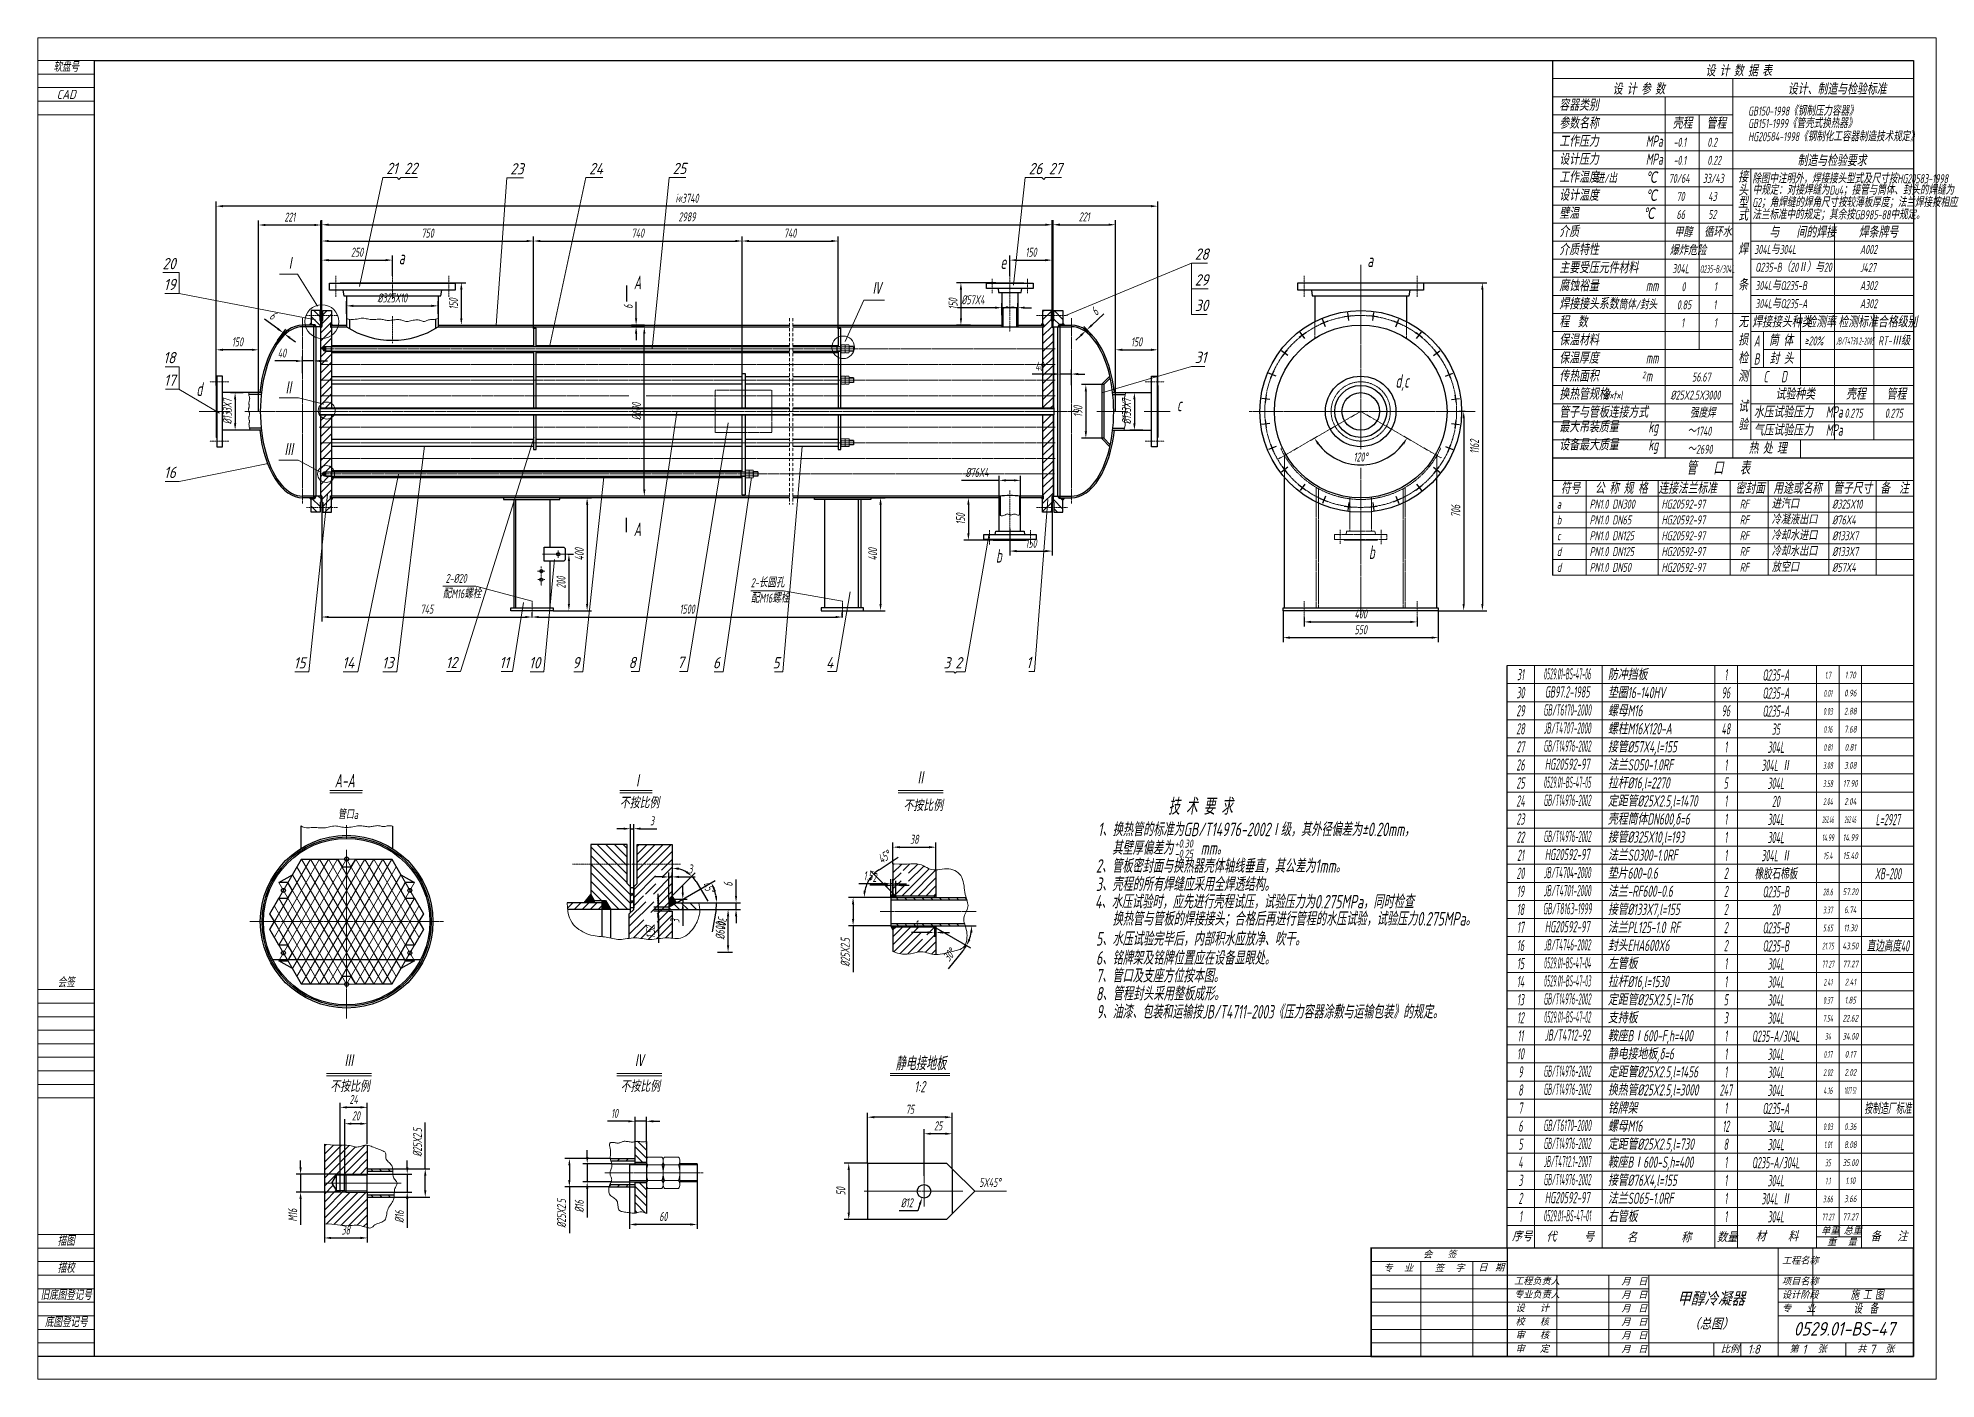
# Model space of a CAD drawing. Header units: millimetres. Extents: x 77 to 6805, y 49 to 4801.
import ezdxf
from ezdxf.enums import TextEntityAlignment as Align

# ---------------------------------------------------------------- set-up
doc = ezdxf.new("R2010")
doc.units = ezdxf.units.MM
doc.header["$PDMODE"] = 3
for name, pattern in [('GEN3', [6.25, 5, -1.25]), ('GEN4A', [17.5, 10, -2.5, 0, -2.5, 0, -2.5]), ('GEN7', [13.75, 10, -1.25, 1.25, -1.25]), ('GEN7A', [7.5, 5, -1.25, 0, -1.25])]:
    doc.linetypes.add(name, pattern=pattern)
for name, color, linetype, lineweight in [('0N', 7, 'Continuous', 18), ('3', 6, 'GEN3', 18), ('4', 3, 'Continuous', 18), ('4A', 3, 'GEN4A', 18), ('5', 3, 'Continuous', 18), ('6', 2, 'Continuous', 18), ('7', 4, 'GEN7', 18), ('7A', 4, 'GEN7A', 18), ('8', 1, 'Continuous', 18), ('RAHM2', 1, 'Continuous', 18), ('RAHM3', 2, 'Continuous', 18), ('TILE1', 5, 'Continuous', 18)]:
    doc.layers.add(name, color=color, linetype=linetype, lineweight=lineweight)
doc.styles.add('HZ', font='gbeitc.shx', dxfattribs={"width": 0.7, "bigfont": 'hztxt.shx'})
doc.styles.add('HZTXT', font='gbeitc.shx', dxfattribs={"bigfont": 'hztxt.shx'})
doc.styles.add('ROMANC', font='gbeitc.shx', dxfattribs={"bigfont": 'hztxt.shx'})
doc.styles.get("Standard").update_dxf_attribs({"font": 'gbeitc.shx', "bigfont": 'hztxt.shx'})
doc.dimstyles.new('GEN-ISO', dxfattribs={"dimscale": 8, "dimtxt": 4, "dimasz": 3, "dimexe": 2, "dimexo": 0, "dimgap": 1.5, "dimtad": 1, "dimzin": 0, "dimdsep": 46, "dimtxsty": 'HZ', "dimblk1": 'CLOSED', "dimblk2": 'CLOSED', "dimcen": 0, "dimdle": 6, "dimclrd": 256, "dimclre": 256, "dimclrt": 2, "dimadec": 0, "dimazin": 0, "dimtfac": 1, "dimtdec": 3, "dimtmove": 0, "dimatfit": 2, "dimldrblk": 'CLOSED', "dimfxl": 0, "dimtolj": 1, "dimtzin": 0, "dimarcsym": 0})
doc.dimstyles.new('GEN-ISO$3', dxfattribs={"dimscale": 8, "dimtxt": 4, "dimasz": 3, "dimexe": 2, "dimexo": 0, "dimgap": 1.5, "dimtad": 1, "dimtih": 1, "dimtoh": 1, "dimdsep": 46, "dimtxsty": 'HZ', "dimblk1": 'CLOSED', "dimblk2": 'CLOSED', "dimcen": 0, "dimdle": 6, "dimclrd": 256, "dimclre": 256, "dimclrt": 2, "dimadec": 0, "dimazin": 0, "dimtfac": 1, "dimtdec": 3, "dimtofl": 0, "dimtmove": 0, "dimatfit": 0, "dimldrblk": 'CLOSED', "dimfxl": 0, "dimtolj": 1, "dimarcsym": 0})

msp = doc.modelspace()

# ---------------------------------------------------------------- texts
at = {"layer": '6', "style": 'HZ'}
for s, insert, char_height, width, attachment_point in [('设 计 数 据 表', (5988.0651, 4665.5122), 40, 408.7488, 7), ('设 计 参 数', (5658.969, 4600.7712), 40, 321.0912, 7), ('设计、制造与检验标准', (6279.8948, 4600.7712), 40, 583.344, 7), ('容器类别', (5469.8035, 4543.7992), 40, 233.1936, 7), ('参数名称', (5469.8035, 4479.7992), 40, 233.1936, 7), ('壳程', (5871.6382, 4479.7992), 40, 116.4768, 7), ('管程', (5991.6382, 4479.7992), 40, 116.4768, 7), ('{\\W0.700009;GB150-1998《钢制压力容器》}', (6139.2345, 4525.8119), 31.9996, 607.695319, 7), ('{\\W0.700009;GB151-1999《管壳式换热器》}', (6139.2345, 4482.0061), 31.9996, 607.695319, 7), ('工作压力           MPa', (5469.8035, 4415.7992), 40, 643.3824, 7), ('{\\W0.700009;-0.1}', (5874.8282, 4415.9698), 31.9996, 93.565433, 7), ('{\\W0.700009;0.2}', (5994.8282, 4415.9698), 31.9996, 70.126075, 7), ('{\\W0.700009;HG20584-1998《钢制化工容器制造技术规定》}', (6139.2345, 4435.0514), 31.9996, 934.69434, 7), ('设计压力           MPa', (5469.8035, 4351.7992), 40, 643.3824, 7), ('{\\W0.700009;-0.1}', (5874.8281, 4351.9706), 31.9996, 93.565433, 7), ('{\\W0.700009;0.22}', (5994.8281, 4351.9706), 31.9996, 93.565433, 7), ('制造与检验要求', (6313.9181, 4347.2875), 40, 408.2688, 7), ('工作温度           ℃', (5469.8035, 4287.7992), 40, 613.8432, 7), ('进/出', (5598.7978, 4287.589), 32, 116.6208, 7), ('{\\W0.700009;70/64}', (5857.8839, 4287.9714), 31.9996, 117.00479, 7), ('{\\W0.700009;33/43}', (5978.7258, 4287.9714), 31.9996, 117.00479, 7), ('接', (6103.8239, 4289.3951), 40, 58.1184, 7), ('{\\W0.700009;除图中注明外，焊接接头型式及尺寸按HG20583-1998}', (6154.1042, 4285.2623), 31.9996, 1074.754493, 7), ('设计温度           ℃', (5469.8035, 4223.7992), 40, 613.8432, 7), ('{\\W0.700009;70}', (5885.473, 4223.9722), 31.9996, 46.686718, 7), ('{\\W0.700009;43}', (5997.7324, 4223.9722), 31.9996, 46.686718, 7), ('型', (6103.8239, 4198.7275), 40, 58.1184, 7), ('头', (6103.8239, 4242.2231), 40, 58.1184, 7), ('{\\W0.700009;中规定：对接焊缝为Du4；接管与筒体、封头的焊缝为}', (6155.3247, 4242.5734), 31.9996, 1097.233862, 7), ('壁温               ℃', (5469.8035, 4159.7992), 40, 614.3232, 7), ('{\\W0.700009;66}', (5885.473, 4159.9722), 31.9996, 46.686718, 7), ('{\\W0.700009;52}', (5997.7324, 4159.9722), 31.9996, 46.686718, 7), ('式', (6103.8239, 4153.6378), 40, 58.1184, 7), ('{\\W0.700009;法兰标准中的规定；其余按GB985-88中规定。}', (6154.1041, 4155.1371), 31.9996, 934.310345, 7), ('{\\W0.700009;G2；角焊缝的焊角尺寸按较薄板厚度；法兰焊接按相应}', (6154.1041, 4198.6648), 31.9996, 1120.481222, 7), ('介质', (5469.8035, 4095.7992), 40, 116.4768, 7), ('{\\W0.75;甲醇}', (5877.5193, 4095.973), 32, 99.823543, 7), ('{\\W0.75;循环水}', (5983.6796, 4096.4653), 32, 149.831314, 7), ('与    间的焊接', (6214.8326, 4093.8037), 40, 408.7488, 7), ('焊条牌号', (6531.3454, 4093.8037), 40, 233.1936, 7), ('介质特性', (5469.8035, 4031.7992), 40, 233.1936, 7), ('{\\W0.75;爆炸危险}', (5861.187, 4031.973), 32, 199.839086, 7), ('焊', (6103.8239, 4033.5613), 40, 58.1184, 7), ('{\\W0.700009;304L与304L}', (6160.8971, 4035.9338), 31.9996, 234.009581, 7), ('{\\W0.700009;A002}', (6535.7162, 4035.9338), 31.9996, 93.565433, 7), ('Ⅰ', (953.0267, 3979.1367), 48, 69.74208, 7), ('a', (1356.952, 3999.7295), 48, 34.87104, 7), ('e', (3489.1693, 3983.0117), 48, 34.87104, 7), ('a', (4789.7085, 3989.4658), 48, 34.87104, 7), ('主要受压元件材料', (5469.8035, 3967.7992), 40, 466.6272, 7), ('304L', (5870.5667, 3967.9698), 32, 93.56544, 7), ('{\\W0.55;Q235-B/304L}', (5968.2899, 3969.7144), 26, 164.810434, 7), ('Q235-B（20Ⅱ）与20', (6164.6747, 3971.9346), 31.9996, 420.943217, 7), ('{\\W0.700009;J427}', (6535.7162, 3971.9346), 31.9996, 93.565433, 7), ('A', (2189.4629, 3910.9341), 48, 34.87104, 7), ('Ⅳ', (3032.3822, 3890.5769), 48, 69.74208, 7), ('腐蚀裕量           mm', (5469.8035, 3903.7992), 40, 614.0832, 7), ('0', (5903.2007, 3903.9698), 32, 23.24736, 7), ('1', (6017.9732, 3903.9698), 32, 23.24736, 7), ('条', (6103.8239, 3907.3309), 40, 58.1184, 7), ('{\\W0.700009;304L与Q235-B}', (6164.6747, 3907.9346), 31.9996, 280.888296, 7), ('{\\W0.700009;A302}', (6535.7162, 3907.9354), 31.9996, 93.565433, 7), ('焊接接头系数', (5469.8035, 3839.7992), 40, 349.9104, 7), ('筒体/封头', (5680.3247, 3839.7992), 32, 209.99424, 7), ('0.85', (5886.598, 3839.9698), 32, 93.56544, 7), ('1', (6015.9157, 3839.9698), 32, 23.24736, 7), ('{\\W0.700009;304L与Q235-A}', (6164.6747, 3843.9346), 31.9996, 280.888296, 7), ('{\\W0.700009;A302}', (6535.7162, 3843.9354), 31.9996, 93.565433, 7), ('程  数', (5469.8035, 3775.7992), 40, 175.0752, 7), ('1', (5901.9014, 3775.9698), 32, 23.24736, 7), ('1', (6017.9732, 3775.9698), 32, 23.24736, 7), ('无', (6104.1733, 3775.7992), 40, 58.1184, 7), ('焊接接头种类', (6153.6327, 3775.7992), 40, 349.9104, 7), ('检测率', (6345.4952, 3775.7992), 40, 174.8352, 7), ('检测标准', (6458.8858, 3775.7992), 40, 233.1936, 7), ('合格级别', (6598.8858, 3775.7992), 40, 233.1936, 7), ('保温材料', (5469.8035, 3711.7992), 40, 233.1936, 7), ('损', (6104.1733, 3711.7992), 40, 58.1184, 7), ('A', (6159.4695, 3707.9394), 40, 29.0592, 7), ('{\\W0.75;筒 体}', (6213.201, 3710.405), 40, 156.154286, 7), ('{\\W0.75;≥20%}', (6338.8945, 3712.0088), 32, 125.115429, 7), ('{\\W0.5;JB/T4730.2-2005}', (6450.7364, 3715.2978), 25, 196.692857, 7), ('{\\W0.75;RT-Ⅲ级}', (6600.0804, 3712.0088), 31.9996, 175.12101, 7), ('保温厚度           mm', (5469.8035, 3647.7992), 40, 614.0832, 7), ('检', (6104.1733, 3647.7992), 40, 58.1184, 7), ('B', (6159.4695, 3643.9394), 40, 29.0592, 7), ('{\\W0.75;封 头}', (6214.7836, 3646.405), 40, 156.154286, 7), ('d', (638.8907, 3533.1529), 48, 34.87104, 7), ('Ⅱ', (946.8425, 3537.7794), 48, 69.74208, 7), ('d,c', (4889.3276, 3550.9487), 48, 105.18912, 7), ('传热面积           m', (5469.8035, 3583.7992), 40, 584.784, 7), ('2', (5764.3093, 3595.7164), 24, 17.43552, 7), ('56.67', (5940.6383, 3583.9698), 32, 117.0048, 7), ('测', (6104.1733, 3583.7992), 40, 58.1184, 7), ('C   D', (6193.289, 3581.3677), 40, 146.256, 7), ('c', (4114.85, 3478.8994), 48, 34.87104, 7), ('换热管规格', (5469.8035, 3519.7992), 40, 291.552, 7), ('管子与管板连接方式', (5469.8035, 3455.7992), 40, 524.9856, 7), ('%%C×t×l', (5629.366, 3519.7992), 32, 186.74688, 7), ('%%C25X2.5X3000', (5864.1566, 3519.9698), 32, 304.32768, 7), ('试', (6104.1733, 3476.2436), 40, 58.1184, 7), ('水压试验压力   MPa', (6159.1328, 3456.0098), 40, 525.7056, 7), ('试验种类', (6236.1633, 3520.0098), 40, 233.1936, 7), ('壳程', (6486.381, 3520.0098), 40, 116.4768, 7), ('管程', (6629.8325, 3520.0098), 40, 116.4768, 7), ('最大吊装质量       kg', (5469.8035, 3391.7992), 40, 613.6032, 7), ('强度焊', (5933.2332, 3455.9698), 32, 139.86816, 7), ('验', (6104.1733, 3412.2436), 40, 58.1184, 7), ('气压试验压力   MPa', (6159.1328, 3392.0098), 40, 525.7056, 7), ('{\\W0.700009;0.275}', (6481.1384, 3456.0096), 31.9996, 117.00479, 7), ('{\\W0.700009;0.275}', (6623.798, 3456.0096), 31.9996, 117.00479, 7), ('Ⅲ', (948.2398, 3319.3128), 48, 69.74208, 7), ('设备最大质量       kg', (5469.8035, 3327.7992), 40, 613.6032, 7), ('～1740', (5924.138, 3391.9698), 32, 140.25216, 7), ('热 处 理', (6140.9341, 3327.7992), 40, 233.4336, 7), ('{\\W0.750009;管   口   表}', (5920.3856, 3253.4778), 47.9994, 450.645914, 7), ('～2690', (5924.138, 3327.9698), 32, 140.25216, 7), ('{\\W0.750009;符号}', (5509.4577, 3206.2473), 39.9995, 124.779426, 5), ('{\\W0.750009;公 称 规 格}', (5689.4577, 3206.2473), 39.9995, 343.923411, 5), ('{\\W0.750009;连接法兰标准}', (5924.4577, 3206.2473), 39.9995, 374.818271, 5), ('{\\W0.750009;密封面}', (6146.5268, 3206.2473), 39.9995, 187.289137, 5), ('{\\W0.750009;用途或名称}', (6314.4577, 3206.2473), 39.9995, 312.308559, 5), ('{\\W0.750009;管子尺寸}', (6509.4577, 3206.2473), 39.9995, 249.798848, 5), ('{\\W0.750009;备  注}', (6657.8232, 3206.2473), 39.9995, 187.529134, 5), ('{\\W0.750009;PN1.0 DN300}', (5577.406, 3133.6137), 31.9996, 275.906719, 7), ('{\\W0.750009;HG20592-97}', (5832.406, 3133.6137), 31.9996, 250.806836, 7), ('{\\W0.750009;RF}', (6109.6808, 3133.6137), 31.9996, 50.007769, 7), ('{\\W0.750009;进汽口}', (6222.406, 3133.6137), 31.9996, 149.831309, 7), ('{\\W0.750009;%%C325X10}', (6437.406, 3133.6137), 31.9996, 200.415071, 7), ('{\\W0.750009;b}', (5461.406, 3077.6144), 31.9996, 24.907886, 7), ('{\\W0.750009;a}', (5461.406, 3133.6137), 31.9996, 24.907886, 7), ('{\\W0.750009;PN1.0 DN65}', (5577.406, 3077.6144), 31.9996, 250.806836, 7), ('{\\W0.750009;HG20592-97}', (5832.406, 3077.6144), 31.9996, 250.806836, 7), ('{\\W0.750009;RF}', (6109.6808, 3077.6144), 31.9996, 50.007769, 7), ('{\\W0.750009;冷凝液出口}', (6222.406, 3077.6144), 31.9996, 249.846848, 7), ('{\\W0.750009;%%C76X4}', (6437.406, 3077.6144), 31.9996, 150.215305, 7), ('A', (2189.3501, 3036.4065), 48, 34.87104, 7), ('{\\W0.750009;c}', (5461.9498, 3021.6151), 31.9996, 24.907886, 7), ('{\\W0.750009;PN1.0 DN125}', (5577.406, 3021.6151), 31.9996, 275.906719, 7), ('{\\W0.750009;HG20592-97}', (5832.406, 3021.6151), 31.9996, 250.806836, 7), ('{\\W0.750009;RF}', (6109.6808, 3021.6151), 31.9996, 50.007769, 7), ('{\\W0.750009;冷却水进口}', (6222.406, 3021.6151), 31.9996, 249.846848, 7), ('{\\W0.750009;%%C133X7}', (6437.406, 3021.6151), 31.9996, 175.315188, 7), ('b', (3473.0456, 2942.452), 48, 34.87104, 7), ('b', (4794.9744, 2955.2543), 48, 34.87104, 7), ('{\\W0.750009;d}', (5461.406, 2965.6158), 31.9996, 24.907886, 7), ('{\\W0.750009;PN1.0 DN125}', (5577.406, 2965.6158), 31.9996, 275.906719, 7), ('{\\W0.750009;HG20592-97}', (5832.406, 2965.6158), 31.9996, 250.806836, 7), ('{\\W0.750009;RF}', (6109.6808, 2965.6158), 31.9996, 50.007769, 7), ('{\\W0.750009;冷却水出口}', (6222.406, 2965.6158), 31.9996, 249.846848, 7), ('{\\W0.750009;%%C133X7}', (6437.406, 2965.6158), 31.9996, 175.315188, 7), ('2-%%C20', (1522.5178, 2870.5331), 32, 140.25216, 7), ('{\\W0.750009;d}', (5461.406, 2909.6165), 31.9996, 24.907886, 7), ('{\\W0.750009;PN1.0 DN50}', (5577.406, 2909.6165), 31.9996, 250.806836, 7), ('{\\W0.750009;HG20592-97}', (5832.406, 2909.6165), 31.9996, 250.806836, 7), ('{\\W0.750009;RF}', (6109.6808, 2909.6165), 31.9996, 50.007769, 7), ('{\\W0.750009;放空口}', (6222.406, 2909.6165), 31.9996, 149.831309, 7), ('{\\W0.750009;%%C57X4}', (6437.406, 2909.6165), 31.9996, 150.215305, 7), ('配M16螺栓', (1512.4397, 2815.9443), 32, 210.18624, 7), ('2-长圆孔', (2604.1412, 2854.6682), 32, 186.74688, 7), ('配M16螺栓', (2604.1412, 2800.0794), 32, 210.18624, 7), ('A-A', (1129.233, 2145.5518), 48, 105.18912, 7), ('Ⅰ', (2184.2985, 2145.5518), 48, 69.74208, 7), ('Ⅱ', (3187.1359, 2156.2552), 48, 69.74208, 7), ('不按比例', (2139.6917, 2071.6918), 40, 233.1936, 7), ('不按比例', (3145.277, 2061.9554), 40, 233.1936, 7), ('{\\W0.700026;技 术 要 求}', (4083.688, 2048.8006), 57.99855, 465.587983, 7), ('管口a', (1140.1173, 2033.6429), 30, 109.332, 7), ('{\\W0.750028;1、换热管的标准为GB/T14976-2002Ⅰ级，其外径偏差为%%P0.20mm，}', (3834.6744, 1971.5345), 47.9988, 2215.607166, 7), ('{\\W0.750028;其壁厚偏差为     mm。}', (3884.9788, 1907.3185), 47.9988, 788.352116, 7), ('{\\W0.750028;+0.30}', (4106.227, 1932.6561), 27.9993, 109.645346, 7), ('{\\W0.750019;2、管板密封面与换热器壳体轴线垂直，其公差为1mm。}', (3827.5348, 1842.0148), 47.9988, 1800.567591, 7), ('{\\W0.750028;-0.25}', (4106.227, 1896.9868), 27.9993, 109.645346, 7), ('{\\W0.750019;3、壳程的所有焊缝应采用全焊透结构。}', (3827.5796, 1778.456), 47.9988, 1312.559878, 7), ('{\\W0.750019;4、水压试验时，应先进行壳程试压，试验压力为0.275MPa，同时检查}', (3823.9724, 1715.3992), 47.9988, 2288.863298, 7), ('\\W0.750019;换热管与管板的焊接接头；合格后再进行管程的水压试验，试验压力0.275MPa。', (3886.0989, 1651.5104), 47.9988, 2250.0615, 7), ('{\\W0.750019;5、水压试验完毕后，内部积水应放净、吹干。}', (3827.36, 1583.6247), 47.9988, 1537.594827, 7), ('{\\W0.750019;6、铭牌架及铭牌位置应在设备显眼处。}', (3827.4674, 1517.0907), 47.9988, 1312.559878, 7), ('{\\W0.750019;7、管口及支座方位按本图。}', (3827.5147, 1454.5272), 47.9988, 937.501628, 7), ('{\\W0.750019;8、管程封头采用整板成形。}', (3827.4991, 1390.558), 47.9988, 937.501628, 7), ('\\W0.700046;9、油漆、包装和运输按JB/T4711-2003《压力容器涂敷与运输包装》的规定。', (3829.9495, 1326.5242), 47.99808, 2172.7141, 7), ('Ⅲ', (1161.056, 1153.6682), 48, 69.74208, 7), ('Ⅳ', (2190.1003, 1153.6682), 48, 69.74208, 7), ('{\\W0.75;静电接地板}', (3206.4391, 1143.728), 48, 374.770286, 8), ('不按比例', (1113.2296, 1066.7985), 40, 233.1936, 7), ('不按比例', (2142.2739, 1066.7985), 40, 233.1936, 7), ('{\\W0.75;1:2}', (3203.2699, 1065.543), 40, 93.884571, 8), ('施 工 图', (6502.3252, 330.4447), 32, 186.74688, 7), ('设  备', (6512.6858, 281.0643), 32, 140.06016, 7)]:
    msp.add_mtext(s, dxfattribs=dict(at, insert=insert, char_height=char_height, width=width, attachment_point=attachment_point))
at = {"layer": '6', "color": 2, "insert": (3413.7697, 730.0529), "char_height": 32, "width": 140.25216, "attachment_point": 7, "style": 'HZ'}
msp.add_mtext('5X45%%D', dxfattribs=at)
at = {"layer": '6', "color": 2, "style": 'HZ'}
for tag, text, height, p in [('甲醇冷凝器', 'TZMC', 48, (6007.0601, 309.4303)), ('（总图）', 'TZMC2', 40, (6007.0601, 224.8386)), ('0529.01-BS-47', 'TH', 48, (6479.9292, 203.3331)), ('1', 'TZXH', 32, (6338.3174, 139.1307)), ('7', 'TZZS', 32, (6579.5666, 139.0362))]:
    msp.add_attdef(tag, text=text, height=height, dxfattribs=at).set_placement(p, align=Align.CENTER)
msp.add_attdef('1:8', (6137.7929, 139.1993), 'BL', height=32, dxfattribs=at)
at = {"layer": '8', "char_height": 24, "attachment_point": 7, "style": 'HZTXT'}
for s, insert, width in [('会    签', (4986.8589, 476.9343), 199.983086), ('工程名称', (6258.8754, 455.3067), 199.695086), ('专   业', (4846.4393, 428.9692), 174.9312), ('签   字', (5028.2415, 429.0773), 174.9312), ('日  期', (5182.7482, 430.6612), 149.879314), ('工程负责人', (5309.3652, 382.7776), 249.654857), ('月  日', (5689.8239, 381.4317), 149.879314), ('项目名称', (6258.8754, 381.9217), 199.695086), ('专业负责人', (5309.3652, 334.7776), 249.654857), ('月  日', (5689.8239, 333.4317), 149.879314), ('设计阶段', (6258.8754, 333.7452), 199.695086), ('设    计', (5314.5563, 286.7776), 199.983086), ('月  日', (5689.8239, 285.4317), 149.879314), ('专    业', (6258.8754, 285.7452), 199.983086), ('校    核', (5314.5563, 238.7776), 199.983086), ('审    核', (5314.5563, 190.7776), 199.983086), ('月  日', (5689.8239, 237.4317), 149.879314), ('月  日', (5689.8239, 189.4317), 149.879314), ('审    定', (5314.5563, 142.7776), 199.983086), ('月  日', (5689.8239, 141.4317), 149.879314), ('比例', (6042.2439, 142.1404), 99.775543), ('第     张', (6285.406, 142.1404), 225.034971), ('共     张', (6525.406, 142.1404), 225.034971)]:
    msp.add_mtext(s, dxfattribs=dict(at, insert=insert, width=width))

# ---------------------------------------------------------------- blocks, each defined once
blk = doc.blocks.new('*D56')
at = {"layer": '5', "lineweight": -2}
for p, q in [((3522.6, 3958.1), (3522.6, 4030.3)), ((3546.6, 4014.3), (3648.6, 4014.3)), ((3672.6, 3798.1), (3672.6, 4030.3))]:
    blk.add_line(p, q, dxfattribs=at)
at = {"layer": '5'}
for points in [[(3546.6, 4018.3), (3546.6, 4010.3), (3522.6, 4014.3)], [(3648.6, 4018.3), (3648.6, 4010.3), (3672.6, 4014.3)]]:
    blk.add_solid(points, dxfattribs=at)
at = {"layer": 'Defpoints', "color": 0}
for p in [(3672.6, 4014.3), (3522.6, 3958.1), (3672.6, 3798.1)]:
    blk.add_point(p, dxfattribs=at)
at = {"layer": '5', "color": 2, "insert": (3597.6, 4042.3), "char_height": 32, "attachment_point": 5, "style": 'HZ'}
blk.add_mtext('\\A1;150', dxfattribs=at)
blk = doc.blocks.new('_CLOSED')
at = {"color": 0, "linetype": 'ByBlock', "lineweight": -2}
for p, q in [((-1, 0.166667), (0, 0)), ((-1, 0.166667), (-1, -0.166667)), ((0, 0), (-1, -0.166667)), ((0, 0), (-1, 0))]:
    blk.add_line(p, q, dxfattribs=at)
blk = doc.blocks.new('GENPOS13')
at = {"color": 0}
for tag, p in [('1GENPOS', (0, 0)), ('2GENPOS', (0, -1.5)), ('3GENPOS', (0, -3)), ('5GENPOS', (0, -6)), ('4GENPOS', (0, -4.5)), ('6GENPOS', (0, -7.5)), ('7GENPOS', (0, -9)), ('8GENPOS', (0, -10.5)), ('9GENPOS', (0, -12)), ('10GENPOS', (0, -13.5)), ('11GENPOS', (0, -15)), ('12GENPOS', (0, -16.5)), ('13GENPOS', (0, -18)), ('14GENPOS', (0, -19.5)), ('15GENPOS', (0, -21)), ('16GENPOS', (0, -22.5)), ('17GENPOS', (0, -24)), ('18GENPOS', (0, -25.5)), ('20GENPOS', (0, -28.5)), ('21GENPOS', (0, -30)), ('22GENPOS', (0, -31.5)), ('23GENPOS', (0, -33)), ('0GENPOS', (0, -34.5)), ('19GENPOS', (0, -27))]:
    blk.add_attdef(tag, p, '', height=1, dxfattribs=at)
blk = doc.blocks.new('*D57')
at = {"layer": '5', "lineweight": -2}
for p, q in [((3470.1, 3845.8), (3336.8, 3845.8)), ((3494.1, 3819.7), (3494.1, 3861.8)), ((3551.1, 3845.8), (3494.1, 3845.8)), ((3551.1, 3819.7), (3551.1, 3861.8)), ((3575.1, 3845.8), (3599.1, 3845.8))]:
    blk.add_line(p, q, dxfattribs=at)
at = {"layer": '5'}
for points in [[(3470.1, 3849.8), (3470.1, 3841.8), (3494.1, 3845.8)], [(3575.1, 3849.8), (3575.1, 3841.8), (3551.1, 3845.8)]]:
    blk.add_solid(points, dxfattribs=at)
at = {"layer": 'Defpoints', "color": 0}
for p in [(3494.1, 3845.8), (3494.1, 3819.7), (3551.1, 3819.7)]:
    blk.add_point(p, dxfattribs=at)
at = {"layer": '5', "color": 2, "insert": (3391.4, 3873.8), "char_height": 32, "attachment_point": 5, "style": 'HZ'}
blk.add_mtext('\\A1;%%C57X4', dxfattribs=at)
blk = doc.blocks.new('*D58')
at = {"layer": '5', "lineweight": -2}
for p, q in [((709.6, 3625.4), (709.6, 4221.5)), ((4022.6, 4205.5), (733.6, 4205.5)), ((4046.6, 3684.5), (4046.6, 4221.5))]:
    blk.add_line(p, q, dxfattribs=at)
at = {"layer": '5'}
for points in [[(733.6, 4209.5), (733.6, 4201.5), (709.6, 4205.5)], [(4022.6, 4209.5), (4022.6, 4201.5), (4046.6, 4205.5)]]:
    blk.add_solid(points, dxfattribs=at)
at = {"layer": 'Defpoints', "color": 0}
for p in [(709.6, 4205.5), (4046.6, 3684.5), (709.6, 3625.4)]:
    blk.add_point(p, dxfattribs=at)
at = {"layer": '5', "color": 2, "insert": (2378.1, 4233.5), "char_height": 32, "attachment_point": 5, "style": 'HZ'}
blk.add_mtext('\\A1;¡«3740', dxfattribs=at)
blk = doc.blocks.new('*D59')
at = {"layer": '5', "lineweight": -2}
for p, q in [((1083.6, 4070), (1083.6, 4155.7)), ((1107.6, 4139.7), (3648.6, 4139.7)), ((3672.6, 3798.1), (3672.6, 4155.7))]:
    blk.add_line(p, q, dxfattribs=at)
at = {"layer": '5'}
for points in [[(1107.6, 4143.7), (1107.6, 4135.7), (1083.6, 4139.7)], [(3648.6, 4143.7), (3648.6, 4135.7), (3672.6, 4139.7)]]:
    blk.add_solid(points, dxfattribs=at)
at = {"layer": 'Defpoints', "color": 0}
for p in [(3672.6, 4139.7), (1083.6, 4070), (3672.6, 3798.1)]:
    blk.add_point(p, dxfattribs=at)
at = {"layer": '5', "color": 2, "insert": (2378.1, 4167.7), "char_height": 32, "attachment_point": 5, "style": 'HZ'}
blk.add_mtext('\\A1;2989', dxfattribs=at)
blk = doc.blocks.new('*D60')
at = {"layer": '5', "lineweight": -2}
for p, q in [((3672.6, 3158.1), (3672.6, 2967.3)), ((3522.6, 3062.1), (3522.6, 2967.3)), ((3546.6, 2983.3), (3648.6, 2983.3))]:
    blk.add_line(p, q, dxfattribs=at)
at = {"layer": '5'}
for points in [[(3546.6, 2987.3), (3546.6, 2979.3), (3522.6, 2983.3)], [(3648.6, 2987.3), (3648.6, 2979.3), (3672.6, 2983.3)]]:
    blk.add_solid(points, dxfattribs=at)
at = {"layer": 'Defpoints', "color": 0}
for p in [(3672.6, 3158.1), (3522.6, 3062.1), (3672.6, 2983.3)]:
    blk.add_point(p, dxfattribs=at)
at = {"layer": '5', "color": 2, "insert": (3597.6, 3011.3), "char_height": 32, "attachment_point": 5, "style": 'HZ'}
blk.add_mtext('\\A1;150', dxfattribs=at)
blk = doc.blocks.new('GB-A1')
blk.add_line((25, 10), (0, 10))
blk.add_lwpolyline([(25, 10), (25, 584), (831, 584), (831, 10)], close=True)
at = {"layer": 'RAHM2'}
for p, q in [((25, 578), (0, 578)), ((25, 566), (0, 566)), ((25, 166.5), (0, 166.5)), ((25, 154.5), (0, 154.5)), ((25, 142.5), (0, 142.5)), ((25, 130.5), (0, 130.5)), ((25, 58), (0, 58)), ((25, 46), (0, 46)), ((25, 34), (0, 34)), ((25, 22), (0, 22)), ((25, 16), (0, 16))]:
    blk.add_line(p, q, dxfattribs=at)
at = {"layer": 'RAHM3'}
for p, q in [((25, 584), (0, 584)), ((25, 572), (0, 572)), ((25, 560), (0, 560)), ((25, 172.5), (0, 172.5)), ((25, 160.5), (0, 160.5)), ((25, 148.5), (0, 148.5)), ((25, 136.5), (0, 136.5)), ((25, 124.5), (0, 124.5)), ((25, 64), (0, 64)), ((25, 52), (0, 52)), ((25, 40), (0, 40)), ((25, 28), (0, 28))]:
    blk.add_line(p, q, dxfattribs=at)
at = {"layer": 'TILE1'}
blk.add_line((0, 0), (0, 594), dxfattribs=at)
blk.add_lwpolyline([(0, 594), (841, 594), (841, 0), (0, 0)], dxfattribs=at)
for tag, p in [('MAX', (841, 594)), ('RU', (831, 584)), ('INSERT', (831, 10))]:
    blk.add_attdef(tag, p, '', height=3.5)
at = {"layer": 'RAHM2', "char_height": 4, "attachment_point": 8}
for s, insert, width, style in [('软盘号', (12.5, 579), 17.4835, 'HZ'), ('CAD', (12.5, 567), 12.5019, 'ROMANC'), ('会签', (12.5, 173.5), 11.6477, 'HZ'), ('描图', (12.5, 59), 11.6477, 'HZ'), ('描校', (12.5, 47), 11.6477, 'HZ'), ('旧底图登记号', (12.5, 35), 34.991, 'HZ'), ('底图登记号', (12.5, 23), 29.1552, 'HZ')]:
    blk.add_mtext(s, dxfattribs=dict(at, insert=insert, width=width, style=style))
blk = doc.blocks.new('*D61')
at = {"layer": '5', "lineweight": -2}
for p, q in [((1092.6, 598.1), (1092.6, 533.4)), ((1116.6, 549.4), (1220.6, 549.4)), ((1244.6, 586), (1244.6, 533.4))]:
    blk.add_line(p, q, dxfattribs=at)
at = {"layer": '5'}
for points in [[(1116.6, 553.4), (1116.6, 545.4), (1092.6, 549.4)], [(1220.6, 553.4), (1220.6, 545.4), (1244.6, 549.4)]]:
    blk.add_solid(points, dxfattribs=at)
at = {"layer": 'Defpoints', "color": 0}
for p in [(1092.6, 598.1), (1244.6, 586), (1244.6, 549.4)]:
    blk.add_point(p, dxfattribs=at)
at = {"layer": '5', "color": 2, "insert": (1168.6, 577.4), "char_height": 32, "attachment_point": 5, "style": 'HZ'}
blk.add_mtext('\\A1;38', dxfattribs=at)
blk = doc.blocks.new('*X36')
at = {"color": 0}
for p, q in [((3242.5, 1828.2), (3248.8, 1834.6)), ((3242.5, 1800), (3274.8, 1832.3)), ((3242.5, 1771.7), (3302.7, 1832)), ((3242.5, 1686.8), (3387.1, 1831.5)), ((3242.5, 1743.4), (3329.9, 1830.8)), ((3242.5, 1715.1), (3353, 1825.6)), ((3309.3, 1725.4), (3394.5, 1810.5)), ((3341.9, 1729.7), (3394.5, 1782.3)), ((3370.2, 1729.7), (3394.5, 1754)), ((3242.5, 1658.5), (3273.8, 1689.8)), ((3242.5, 1630.3), (3284.1, 1671.9)), ((3242.5, 1602), (3310.5, 1670.1)), ((3242.5, 1573.7), (3334.5, 1665.7)), ((3249.4, 1552.3), (3362.8, 1665.7)), ((3277, 1551.6), (3391.1, 1665.7)), ((3301.6, 1548), (3394.5, 1640.8)), ((3328.9, 1546.9), (3394.5, 1612.5)), ((3358.2, 1548), (3394.5, 1584.3)), ((3381.8, 1543.3), (3394.5, 1556))]:
    blk.add_line(p, q, dxfattribs=at)
blk = doc.blocks.new('*D74')
at = {"layer": '5', "lineweight": -2}
for p, q in [((1008.3, 799.9), (1008.3, 823.9)), ((1148.6, 775.9), (992.3, 775.9)), ((1008.3, 775.9), (1008.3, 711.9)), ((1148.6, 711.9), (992.3, 711.9)), ((1008.3, 687.9), (1008.3, 596.3))]:
    blk.add_line(p, q, dxfattribs=at)
at = {"layer": '5'}
for points in [[(1004.3, 799.9), (1012.3, 799.9), (1008.3, 775.9)], [(1004.3, 687.9), (1012.3, 687.9), (1008.3, 711.9)]]:
    blk.add_solid(points, dxfattribs=at)
at = {"layer": 'Defpoints', "color": 0}
for p in [(1148.6, 775.9), (1008.3, 711.9), (1148.6, 711.9)]:
    blk.add_point(p, dxfattribs=at)
at = {"layer": '5', "color": 2, "insert": (980.3, 630.1), "char_height": 32, "attachment_point": 5, "rotation": 90, "style": 'HZ'}
blk.add_mtext('\\A1;M16', dxfattribs=at)
blk = doc.blocks.new('*D75')
at = {"layer": '5', "lineweight": -2}
for p, q in [((3218.2, 769.2), (3218.2, 934.6)), ((3294.2, 918.6), (3242.2, 918.6)), ((3318.2, 794.6), (3318.2, 934.6))]:
    blk.add_line(p, q, dxfattribs=at)
at = {"layer": '5'}
for points in [[(3242.2, 922.6), (3242.2, 914.6), (3218.2, 918.6)], [(3294.2, 922.6), (3294.2, 914.6), (3318.2, 918.6)]]:
    blk.add_solid(points, dxfattribs=at)
at = {"layer": 'Defpoints', "color": 0}
for p in [(3218.2, 918.6), (3218.2, 769.2), (3318.2, 794.6)]:
    blk.add_point(p, dxfattribs=at)
at = {"layer": '5', "color": 2, "insert": (3268.2, 946.6), "char_height": 32, "attachment_point": 5, "style": 'HZ'}
blk.add_mtext('\\A1;25', dxfattribs=at)
blk = doc.blocks.new('*D76')
at = {"layer": '5', "lineweight": -2}
for p, q in [((3018.2, 814.6), (3018.2, 993.3)), ((3294.2, 977.3), (3042.2, 977.3)), ((3318.2, 794.6), (3318.2, 993.3))]:
    blk.add_line(p, q, dxfattribs=at)
at = {"layer": '5'}
for points in [[(3042.2, 981.3), (3042.2, 973.3), (3018.2, 977.3)], [(3294.2, 981.3), (3294.2, 973.3), (3318.2, 977.3)]]:
    blk.add_solid(points, dxfattribs=at)
at = {"layer": 'Defpoints', "color": 0}
for p in [(3018.2, 977.3), (3018.2, 814.6), (3318.2, 794.6)]:
    blk.add_point(p, dxfattribs=at)
at = {"layer": '5', "color": 2, "insert": (3168.2, 1005.3), "char_height": 32, "attachment_point": 5, "style": 'HZ'}
blk.add_mtext('\\A1;75', dxfattribs=at)
blk = doc.blocks.new('*D77')
at = {"layer": '5', "lineweight": -2}
for p, q in [((2111, 812.4), (2008.3, 812.4)), ((2024.3, 836.4), (2024.3, 860.4)), ((2024.3, 812.4), (2024.3, 748.4)), ((2112, 748.4), (2008.3, 748.4)), ((2024.3, 724.4), (2024.3, 622.1))]:
    blk.add_line(p, q, dxfattribs=at)
at = {"layer": '5'}
for points in [[(2020.3, 836.4), (2028.3, 836.4), (2024.3, 812.4)], [(2020.3, 724.4), (2028.3, 724.4), (2024.3, 748.4)]]:
    blk.add_solid(points, dxfattribs=at)
at = {"layer": 'Defpoints', "color": 0}
for p in [(2111, 812.4), (2024.3, 748.4), (2112, 748.4)]:
    blk.add_point(p, dxfattribs=at)
at = {"layer": '5', "color": 2, "insert": (1996.3, 661.3), "char_height": 32, "attachment_point": 5, "rotation": 90, "style": 'HZ'}
blk.add_mtext('\\A1;%%C16', dxfattribs=at)
blk = doc.blocks.new('*D78')
at = {"layer": '5', "lineweight": -2}
for p, q in [((2107.1, 830.4), (1945.1, 830.4)), ((1961.1, 806.4), (1961.1, 754.4)), ((2102, 730.4), (1945.1, 730.4)), ((1961.1, 730.4), (1961.1, 566.2))]:
    blk.add_line(p, q, dxfattribs=at)
at = {"layer": '5'}
for points in [[(1957.1, 806.4), (1965.1, 806.4), (1961.1, 830.4)], [(1957.1, 754.4), (1965.1, 754.4), (1961.1, 730.4)]]:
    blk.add_solid(points, dxfattribs=at)
at = {"layer": 'Defpoints', "color": 0}
for p in [(2107.1, 830.4), (1961.1, 730.4), (2102, 730.4)]:
    blk.add_point(p, dxfattribs=at)
at = {"layer": '5', "color": 2, "insert": (1933.1, 636.3), "char_height": 32, "attachment_point": 5, "rotation": 90, "style": 'HZ'}
blk.add_mtext('\\A1;%%C25X2.5', dxfattribs=at)
blk = doc.blocks.new('*D79')
at = {"layer": '5', "lineweight": -2}
for p, q in [((1164.6, 771.6), (1164.6, 970.1)), ((1220.6, 954.1), (1188.6, 954.1)), ((1244.6, 883.4), (1244.6, 970.1))]:
    blk.add_line(p, q, dxfattribs=at)
at = {"layer": '5'}
for points in [[(1188.6, 958.1), (1188.6, 950.1), (1164.6, 954.1)], [(1220.6, 958.1), (1220.6, 950.1), (1244.6, 954.1)]]:
    blk.add_solid(points, dxfattribs=at)
at = {"layer": 'Defpoints', "color": 0}
for p in [(1164.6, 954.1), (1244.6, 883.4), (1164.6, 771.6)]:
    blk.add_point(p, dxfattribs=at)
at = {"layer": '5', "color": 2, "insert": (1204.6, 982.1), "char_height": 32, "attachment_point": 5, "style": 'HZ'}
blk.add_mtext('\\A1;20', dxfattribs=at)
blk = doc.blocks.new('*D80')
at = {"layer": '5', "lineweight": -2}
for p, q in [((1148.6, 775.9), (1148.6, 1028.2)), ((1220.6, 1012.2), (1172.6, 1012.2)), ((1244.6, 883.4), (1244.6, 1028.2))]:
    blk.add_line(p, q, dxfattribs=at)
at = {"layer": '5'}
for points in [[(1172.6, 1016.2), (1172.6, 1008.2), (1148.6, 1012.2)], [(1220.6, 1016.2), (1220.6, 1008.2), (1244.6, 1012.2)]]:
    blk.add_solid(points, dxfattribs=at)
at = {"layer": 'Defpoints', "color": 0}
for p in [(1148.6, 1012.2), (1244.6, 883.4), (1148.6, 775.9)]:
    blk.add_point(p, dxfattribs=at)
at = {"layer": '5', "color": 2, "insert": (1196.6, 1040.2), "char_height": 32, "attachment_point": 5, "style": 'HZ'}
blk.add_mtext('\\A1;24', dxfattribs=at)
blk = doc.blocks.new('*X5')
at = {"color": 0}
for p, q in [((5817.5, 2317.3), (5840.6, 2340.4)), ((5818.2, 2339.2), (5819.4, 2340.4)), ((5831.8, 2310.4), (5861.8, 2340.4)), ((5853, 2310.4), (5873.9, 2331.3))]:
    blk.add_line(p, q, dxfattribs=at)
blk = doc.blocks.new('*D81')
at = {"layer": '5', "lineweight": -2}
for p, q in [((2174.2, 748.4), (2174.2, 581.2)), ((2414.2, 748.4), (2414.2, 581.2)), ((2390.2, 597.2), (2198.2, 597.2))]:
    blk.add_line(p, q, dxfattribs=at)
at = {"layer": '5'}
for points in [[(2198.2, 601.2), (2198.2, 593.2), (2174.2, 597.2)], [(2390.2, 601.2), (2390.2, 593.2), (2414.2, 597.2)]]:
    blk.add_solid(points, dxfattribs=at)
at = {"layer": 'Defpoints', "color": 0}
for p in [(2174.2, 748.4), (2414.2, 748.4), (2174.2, 597.2)]:
    blk.add_point(p, dxfattribs=at)
at = {"layer": '5', "color": 2, "insert": (2294.2, 625.2), "char_height": 32, "attachment_point": 5, "style": 'HZ'}
blk.add_mtext('\\A1;60', dxfattribs=at)
blk = doc.blocks.new('*D82')
at = {"layer": '5', "lineweight": -2}
for p, q in [((1450.2, 794.1), (1450.2, 958.3)), ((1335.3, 794.1), (1466.2, 794.1)), ((1450.2, 717.9), (1450.2, 770.1)), ((1339.7, 693.9), (1466.2, 693.9))]:
    blk.add_line(p, q, dxfattribs=at)
at = {"layer": '5'}
for points in [[(1446.2, 770.1), (1454.2, 770.1), (1450.2, 794.1)], [(1446.2, 717.9), (1454.2, 717.9), (1450.2, 693.9)]]:
    blk.add_solid(points, dxfattribs=at)
at = {"layer": 'Defpoints', "color": 0}
for p in [(1335.3, 794.1), (1450.2, 794.1), (1339.7, 693.9)]:
    blk.add_point(p, dxfattribs=at)
at = {"layer": '5', "color": 2, "insert": (1422.2, 888.2), "char_height": 32, "attachment_point": 5, "rotation": 90, "style": 'HZ'}
blk.add_mtext('\\A1;%%C25X2.5', dxfattribs=at)
blk = doc.blocks.new('*X12')
at = {"color": 0}
for p, q in [((2052.8, 390.9), (2044.8, 398.9)), ((2083.4, 390.9), (2075.4, 398.9)), ((2113.9, 390.9), (2105.9, 398.9))]:
    blk.add_line(p, q, dxfattribs=at)
blk = doc.blocks.new('*X11')
at = {"color": 0}
for p, q in [((2052.5, 482.9), (2044.5, 490.9)), ((2083, 482.9), (2075, 490.9)), ((2113.6, 482.9), (2105.6, 490.9))]:
    blk.add_line(p, q, dxfattribs=at)
blk = doc.blocks.new('*D83')
at = {"layer": '5', "lineweight": -2}
for p, q in [((1386.3, 799.9), (1386.3, 823.9)), ((1335.3, 775.9), (1402.3, 775.9)), ((1386.3, 775.9), (1386.3, 711.9)), ((1340.6, 711.9), (1402.3, 711.9)), ((1386.3, 687.9), (1386.3, 585.6))]:
    blk.add_line(p, q, dxfattribs=at)
at = {"layer": '5'}
for points in [[(1382.3, 799.9), (1390.3, 799.9), (1386.3, 775.9)], [(1382.3, 687.9), (1390.3, 687.9), (1386.3, 711.9)]]:
    blk.add_solid(points, dxfattribs=at)
at = {"layer": 'Defpoints', "color": 0}
for p in [(1335.3, 775.9), (1340.6, 711.9), (1386.3, 711.9)]:
    blk.add_point(p, dxfattribs=at)
at = {"layer": '5', "color": 2, "insert": (1358.3, 624.8), "char_height": 32, "attachment_point": 5, "rotation": 90, "style": 'HZ'}
blk.add_mtext('\\A1;%%C16', dxfattribs=at)
blk = doc.blocks.new('*X7')
at = {"color": 0}
for p, q in [((5927.9, 2321.7), (5946.7, 2340.4)), ((5937.9, 2310.4), (5967.9, 2340.4)), ((5959.1, 2310.4), (5989.1, 2340.4)), ((5980.3, 2310.4), (6008.1, 2338.2)), ((6001.5, 2310.4), (6007.1, 2316))]:
    blk.add_line(p, q, dxfattribs=at)
blk = doc.blocks.new('*X4')
at = {"color": 0}
for p, q in [((5938.4, 2286.3), (5932.4, 2292.3)), ((5938.4, 2309.2), (5937.3, 2310.4)), ((5938.4, 2263.4), (5932.4, 2269.4)), ((5937.4, 2241.5), (5932.4, 2246.5))]:
    blk.add_line(p, q, dxfattribs=at)
blk = doc.blocks.new('*X6')
at = {"color": 0}
for p, q in [((5869.4, 2286.6), (5863.4, 2292.6)), ((5869.4, 2309.5), (5868.5, 2310.4)), ((5869.4, 2263.7), (5863.4, 2269.7)), ((5865.3, 2244.9), (5863.4, 2246.8))]:
    blk.add_line(p, q, dxfattribs=at)
blk = doc.blocks.new('*D84')
at = {"layer": '5', "lineweight": -2}
for p, q in [((3018.2, 814.6), (2935.3, 814.6)), ((2951.3, 790.6), (2951.3, 638.6)), ((3018.2, 614.6), (2935.3, 614.6))]:
    blk.add_line(p, q, dxfattribs=at)
at = {"layer": '5'}
for points in [[(2947.3, 790.6), (2955.3, 790.6), (2951.3, 814.6)], [(2947.3, 638.6), (2955.3, 638.6), (2951.3, 614.6)]]:
    blk.add_solid(points, dxfattribs=at)
at = {"layer": 'Defpoints', "color": 0}
for p in [(3018.2, 814.6), (2951.3, 614.6), (3018.2, 614.6)]:
    blk.add_point(p, dxfattribs=at)
at = {"layer": '5', "color": 2, "insert": (2923.3, 714.6), "char_height": 32, "attachment_point": 5, "rotation": 90, "style": 'HZ'}
blk.add_mtext('\\A1;50', dxfattribs=at)
blk = doc.blocks.new('*D85')
at = {"layer": '5', "lineweight": -2}
for p, q in [((3196.4, 646), (3130.1, 646)), ((3203.7, 668.9), (3196.4, 646))]:
    blk.add_line(p, q, dxfattribs=at)
at = {"layer": '5'}
blk.add_solid([(3199.9, 670.1), (3207.5, 667.7), (3211, 691.8)], dxfattribs=at)
at = {"layer": 'Defpoints', "color": 0}
for p in [(3211, 691.8), (3225.5, 737.5)]:
    blk.add_point(p, dxfattribs=at)
at = {"layer": '5', "color": 2, "insert": (3157.2, 674), "char_height": 32, "attachment_point": 5, "style": 'HZ'}
blk.add_mtext('\\A1;%%C12', dxfattribs=at)
blk = doc.blocks.new('*X32')
at = {"color": 0}
for p, q in [((2093.4, 1663.9), (2074.5, 1682.7)), ((2124, 1663.9), (2100, 1687.9)), ((2154.5, 1663.9), (2130.5, 1687.9)), ((2062.9, 1663.9), (2055.7, 1671))]:
    blk.add_line(p, q, dxfattribs=at)
blk = doc.blocks.new('*D86')
at = {"layer": '5', "lineweight": -2}
for p, q in [((2341.1, 1737.3), (2477.8, 1816.2)), ((2418.8, 1737.3), (2499, 1737.3)), ((2480.9, 1713.4), (2467.3, 1634))]:
    blk.add_line(p, q, dxfattribs=at)
for start, end in [(9.70786, 20.29214), (350.29214, 0)]:
    blk.add_arc((2341.1, 1737.3), 141.8, start, end, dxfattribs=at)
at = {"layer": '5'}
for points in [[(2470.5, 1784.8), (2477.8, 1788.2), (2464, 1808.2)], [(2484.9, 1761.6), (2476.9, 1760.9), (2483, 1737.3)]]:
    blk.add_solid(points, dxfattribs=at)
at = {"layer": 'Defpoints', "color": 0}
for p in [(2474.4, 1785.8), (2313.4, 1721.3), (2341.1, 1737.3), (2341.1, 1737.3), (2418.8, 1737.3)]:
    blk.add_point(p, dxfattribs=at)
at = {"layer": '5', "color": 2, "insert": (2501.7, 1669), "char_height": 32, "attachment_point": 5, "rotation": 260.29214, "style": 'HZ'}
blk.add_mtext('\\A1;30%%D', dxfattribs=at)
blk = doc.blocks.new('*D87')
at = {"layer": '5', "lineweight": -2}
for p, q in [((2325.4, 1761.3), (2406.7, 1842.6)), ((2410.1, 1812.4), (2452.4, 1742.2))]:
    blk.add_line(p, q, dxfattribs=at)
for start, end in [(58.94034, 76.05966), (31.05966, 45)]:
    blk.add_arc((2325.4, 1761.3), 98.9, start, end, dxfattribs=at)
at = {"layer": '5'}
for points in [[(2348.8, 1853.3), (2349.7, 1861.3), (2325.4, 1860.2)], [(2378.9, 1849.2), (2374, 1842.9), (2395.3, 1831.3)]]:
    blk.add_solid(points, dxfattribs=at)
at = {"layer": 'Defpoints', "color": 0}
for p in [(2325.4, 1943.3), (2351, 1856.9), (2313.4, 1749.3), (2325.4, 1761.3), (2325.4, 1761.3)]:
    blk.add_point(p, dxfattribs=at)
at = {"layer": '5', "color": 2, "insert": (2455.2, 1791.7), "char_height": 32, "attachment_point": 5, "rotation": 301.05966, "style": 'HZ'}
blk.add_mtext('\\A1;45%%D', dxfattribs=at)
blk = doc.blocks.new('*D88')
at = {"layer": '5', "lineweight": -2}
for p, q in [((2313.4, 1749.3), (2379.1, 1749.3)), ((2363.1, 1773.3), (2363.1, 1797.3)), ((2363.1, 1749.3), (2363.1, 1737.3)), ((2341.1, 1737.3), (2379.1, 1737.3)), ((2363.1, 1713.3), (2363.1, 1655.6))]:
    blk.add_line(p, q, dxfattribs=at)
at = {"layer": '5'}
for points in [[(2359.1, 1773.3), (2367.1, 1773.3), (2363.1, 1749.3)], [(2359.1, 1713.3), (2367.1, 1713.3), (2363.1, 1737.3)]]:
    blk.add_solid(points, dxfattribs=at)
at = {"layer": 'Defpoints', "color": 0}
for p in [(2313.4, 1749.3), (2341.1, 1737.3), (2363.1, 1737.3)]:
    blk.add_point(p, dxfattribs=at)
at = {"layer": '5', "color": 2, "insert": (2335.1, 1672.5), "char_height": 32, "attachment_point": 5, "rotation": 90, "style": 'HZ'}
blk.add_mtext('\\A1;3', dxfattribs=at)
blk = doc.blocks.new('*D89')
at = {"layer": '5', "lineweight": -2}
for p, q in [((2289.4, 1828.7), (2265.4, 1828.7)), ((2313.4, 1749.3), (2313.4, 1844.7)), ((2313.4, 1828.7), (2325.4, 1828.7)), ((2325.4, 1761.3), (2325.4, 1844.7)), ((2349.4, 1828.7), (2407.1, 1828.7))]:
    blk.add_line(p, q, dxfattribs=at)
at = {"layer": '5'}
for points in [[(2289.4, 1832.7), (2289.4, 1824.7), (2313.4, 1828.7)], [(2349.4, 1832.7), (2349.4, 1824.7), (2325.4, 1828.7)]]:
    blk.add_solid(points, dxfattribs=at)
at = {"layer": 'Defpoints', "color": 0}
for p in [(2325.4, 1828.7), (2313.4, 1749.3), (2325.4, 1761.3)]:
    blk.add_point(p, dxfattribs=at)
at = {"layer": '5', "color": 2, "insert": (2390.3, 1856.7), "char_height": 32, "attachment_point": 5, "style": 'HZ'}
blk.add_mtext('\\A1;3', dxfattribs=at)
blk = doc.blocks.new('*D90')
at = {"layer": '5', "lineweight": -2}
for p, q in [((2170.2, 962.8), (2096.2, 962.8)), ((2194.2, 890.3), (2194.2, 978.8)), ((2234.2, 962.8), (2194.2, 962.8)), ((2234.2, 883.2), (2234.2, 978.8)), ((2258.2, 962.8), (2282.2, 962.8))]:
    blk.add_line(p, q, dxfattribs=at)
at = {"layer": '5'}
for points in [[(2170.2, 966.8), (2170.2, 958.8), (2194.2, 962.8)], [(2258.2, 966.8), (2258.2, 958.8), (2234.2, 962.8)]]:
    blk.add_solid(points, dxfattribs=at)
at = {"layer": 'Defpoints', "color": 0}
for p in [(2194.2, 962.8), (2194.2, 890.3), (2234.2, 883.2)]:
    blk.add_point(p, dxfattribs=at)
at = {"layer": '5', "color": 2, "insert": (2121.2, 990.8), "char_height": 32, "attachment_point": 5, "style": 'HZ'}
blk.add_mtext('\\A1;10', dxfattribs=at)
blk = doc.blocks.new('*D91')
at = {"layer": '5', "lineweight": -2}
for p, q in [((2153.4, 1999.5), (2129.4, 1999.5)), ((2177.4, 1793.3), (2177.4, 2015.5)), ((2177.4, 1999.5), (2189.4, 1999.5)), ((2189.4, 1793.3), (2189.4, 2015.5)), ((2213.4, 1999.5), (2271.1, 1999.5))]:
    blk.add_line(p, q, dxfattribs=at)
at = {"layer": '5'}
for points in [[(2153.4, 2003.5), (2153.4, 1995.5), (2177.4, 1999.5)], [(2213.4, 2003.5), (2213.4, 1995.5), (2189.4, 1999.5)]]:
    blk.add_solid(points, dxfattribs=at)
at = {"layer": 'Defpoints', "color": 0}
for p in [(2189.4, 1999.5), (2177.4, 1793.3), (2189.4, 1793.3)]:
    blk.add_point(p, dxfattribs=at)
at = {"layer": '5', "color": 2, "insert": (2254.3, 2027.5), "char_height": 32, "attachment_point": 5, "style": 'HZ'}
blk.add_mtext('\\A1;3', dxfattribs=at)
blk = doc.blocks.new('*X33')
at = {"color": 0}
for p, q in [((1696.6, 1668.3), (1716.1, 1687.9)), ((1720.4, 1663.9), (1744.4, 1687.9)), ((1748.7, 1663.9), (1772.7, 1687.9)), ((1777, 1663.9), (1801, 1687.9)), ((1805.3, 1663.9), (1819.7, 1678.3))]:
    blk.add_line(p, q, dxfattribs=at)
blk = doc.blocks.new('*X31')
at = {"color": 0}
for p, q in [((1907.7, 1757.9), (1779.7, 1885.9)), ((1907.7, 1788.5), (1802.3, 1893.9)), ((1907.7, 1819), (1832.9, 1893.9)), ((1907.7, 1849.6), (1863.4, 1893.9)), ((1907.7, 1880.1), (1894, 1893.9)), ((1919.7, 1715.4), (1779.7, 1855.4)), ((1919.7, 1684.8), (1779.7, 1824.8)), ((1910.1, 1663.9), (1779.7, 1794.3)), ((1879.6, 1663.9), (1779.7, 1763.7)), ((1817, 1695.9), (1779.7, 1733.2))]:
    blk.add_line(p, q, dxfattribs=at)
blk = doc.blocks.new('*X28')
at = {"color": 0}
for p, q in [((1755.7, 1687.9), (1781.5, 1713.6)), ((1756, 1687.9), (1755.9, 1688)), ((1758.3, 1687.9), (1756.9, 1689.3)), ((1760.6, 1687.9), (1757.9, 1690.5)), ((1758, 1687.9), (1782.3, 1712.2)), ((1762.8, 1687.9), (1758.9, 1691.7)), ((1765.1, 1687.9), (1760, 1693)), ((1760.3, 1687.9), (1783.1, 1710.7)), ((1767.3, 1687.9), (1761, 1694.2)), ((1769.6, 1687.9), (1762, 1695.4)), ((1762.5, 1687.9), (1784, 1709.3)), ((1771.9, 1687.9), (1763.1, 1696.7)), ((1774.1, 1687.9), (1764.1, 1697.9)), ((1764.8, 1687.9), (1784.8, 1707.9)), ((1776.4, 1687.9), (1765.1, 1699.1)), ((1778.7, 1687.9), (1766.1, 1700.4)), ((1766.9, 1701.3), (1780.6, 1715)), ((1767.1, 1687.9), (1785.6, 1706.4)), ((1780.9, 1687.9), (1767.2, 1701.6)), ((1783.2, 1687.9), (1768.2, 1702.8)), ((1785.4, 1687.9), (1769.2, 1704.1)), ((1769.3, 1687.9), (1786.4, 1705)), ((1787.7, 1687.9), (1770.3, 1705.3)), ((1790, 1687.9), (1771.3, 1706.5)), ((1771.6, 1687.9), (1787.3, 1703.5)), ((1791.7, 1688.4), (1772.3, 1707.8)), ((1791.7, 1690.7), (1773.3, 1709)), ((1773.8, 1687.9), (1788.1, 1702.1)), ((1791.7, 1692.9), (1774.4, 1710.2)), ((1791.7, 1695.2), (1775.4, 1711.5)), ((1776.1, 1687.9), (1788.9, 1700.7)), ((1789.6, 1699.6), (1776.4, 1712.7)), ((1786.5, 1705), (1777.5, 1713.9)), ((1778.2, 1714.9), (1779.8, 1716.5)), ((1778.4, 1687.9), (1789.8, 1699.2)), ((1783.4, 1710.3), (1778.5, 1715.2)), ((1780.3, 1715.7), (1779.5, 1716.4)), ((1780.6, 1687.9), (1790.6, 1697.8)), ((1782.9, 1687.9), (1791.4, 1696.4)), ((1785.2, 1687.9), (1791.7, 1694.4)), ((1787.4, 1687.9), (1791.7, 1692.1)), ((1789.7, 1687.9), (1791.7, 1689.9))]:
    blk.add_line(p, q, dxfattribs=at)
blk = doc.blocks.new('*X30')
at = {"color": 0}
for p, q in [((1943.7, 1774), (2063.6, 1893.9)), ((1943.7, 1802.3), (2035.3, 1893.9)), ((1943.7, 1830.6), (2007, 1893.9)), ((1943.7, 1858.9), (1978.7, 1893.9)), ((1943.7, 1887.1), (1950.4, 1893.9)), ((1931.7, 1733.7), (2067.7, 1869.7)), ((2029.5, 1803.2), (2067.7, 1841.4)), ((1931.7, 1705.4), (2008.9, 1782.7)), ((1972.7, 1718.1), (2009.8, 1755.2)), ((2001, 1718.1), (2067.7, 1784.9)), ((2014.2, 1703.1), (2067.7, 1756.6)), ((2034.8, 1780.3), (2067.7, 1813.2)), ((1915.7, 1632.9), (1974.1, 1691.2)), ((1915.7, 1604.6), (2002.4, 1691.2)), ((1931.7, 1677.2), (1966.2, 1711.6)), ((1992.6, 1653.1), (2067.7, 1728.3)), ((2014.8, 1647.1), (2055.7, 1688)), ((1915.7, 1576.3), (1966.8, 1627.4)), ((1982.3, 1558), (2067.7, 1643.4)), ((2012.1, 1559.6), (2067.7, 1615.2)), ((2014.8, 1618.8), (2055.7, 1659.7)), ((1930.6, 1562.9), (1977, 1609.3)), ((1957.2, 1561.2), (2005.3, 1609.3)), ((2043.7, 1562.9), (2067.7, 1586.9))]:
    blk.add_line(p, q, dxfattribs=at)
blk = doc.blocks.new('*X26')
at = {"color": 0}
for p, q in [((1919.7, 1737.6), (1924, 1741.9)), ((1919.7, 1711.5), (1931.7, 1723.5)), ((1931.7, 1711.3), (1919.7, 1723.3)), ((1919.7, 1685.5), (1931.7, 1697.5)), ((1931.7, 1685.3), (1919.7, 1697.3)), ((1931.7, 1737.3), (1927.2, 1741.9)), ((1921.1, 1669.9), (1919.7, 1671.3)), ((1930.1, 1669.9), (1931.7, 1671.5))]:
    blk.add_line(p, q, dxfattribs=at)
blk = doc.blocks.new('*X27')
at = {"color": 0}
for p, q in [((1819.7, 1683.9), (1831.6, 1695.9)), ((1819.7, 1686.2), (1829.4, 1695.9)), ((1819.7, 1688.5), (1827.1, 1695.9)), ((1819.7, 1690.7), (1824.8, 1695.9)), ((1819.7, 1693), (1822.6, 1695.9)), ((1819.7, 1695.3), (1820.3, 1695.9)), ((1819.7, 1681.7), (1832.5, 1694.5)), ((1850.2, 1663.9), (1819.7, 1694.3)), ((1819.7, 1679.4), (1833.3, 1693)), ((1847.9, 1663.9), (1819.7, 1692.1)), ((1819.7, 1677.2), (1834.2, 1691.6)), ((1819.7, 1674.9), (1835, 1690.2)), ((1845.7, 1663.9), (1819.7, 1689.8)), ((1819.7, 1672.6), (1835.8, 1688.7)), ((1843.4, 1663.9), (1819.7, 1687.5)), ((1819.7, 1670.4), (1836.6, 1687.3)), ((1819.7, 1668.1), (1837.5, 1685.9)), ((1841.1, 1663.9), (1819.7, 1685.3)), ((1819.7, 1665.8), (1838.3, 1684.4)), ((1838.9, 1663.9), (1819.7, 1683)), ((1820, 1663.9), (1839.1, 1683)), ((1847.1, 1669.2), (1820.4, 1695.9)), ((1844, 1674.6), (1822.7, 1695.9)), ((1840.9, 1679.9), (1825, 1695.9)), ((1837.8, 1685.3), (1827.2, 1695.9)), ((1834.7, 1690.6), (1829.5, 1695.9)), ((1836.6, 1663.9), (1819.7, 1680.8)), ((1834.3, 1663.9), (1819.7, 1678.5)), ((1832.1, 1663.9), (1819.7, 1676.2)), ((1829.8, 1663.9), (1819.7, 1674)), ((1827.6, 1663.9), (1819.7, 1671.7)), ((1825.3, 1663.9), (1819.7, 1669.4)), ((1823, 1663.9), (1819.7, 1667.2)), ((1820.8, 1663.9), (1819.7, 1664.9)), ((1822.3, 1663.9), (1840, 1681.6)), ((1824.5, 1663.9), (1840.8, 1680.1)), ((1826.8, 1663.9), (1841.6, 1678.7)), ((1829, 1663.9), (1842.4, 1677.3)), ((1831.3, 1663.9), (1843.3, 1675.8)), ((1833.6, 1663.9), (1844.1, 1674.4)), ((1835.8, 1663.9), (1844.9, 1673)), ((1838.1, 1663.9), (1845.8, 1671.5)), ((1840.4, 1663.9), (1846.6, 1670.1)), ((1842.6, 1663.9), (1847.4, 1668.7)), ((1844.9, 1663.9), (1848.2, 1667.2)), ((1847.1, 1663.9), (1849.1, 1665.8)), ((1849.4, 1663.9), (1849.9, 1664.4))]:
    blk.add_line(p, q, dxfattribs=at)
blk = doc.blocks.new('*D92')
at = {"layer": '5', "lineweight": -2}
for p, q in [((2276.5, 1737.3), (2276.5, 1761.3)), ((2313.4, 1713.3), (2260.5, 1713.3)), ((2313.4, 1707.3), (2260.5, 1707.3)), ((2276.5, 1713.3), (2276.5, 1707.3)), ((2276.5, 1683.3), (2276.5, 1594.9))]:
    blk.add_line(p, q, dxfattribs=at)
at = {"layer": '5'}
for points in [[(2272.5, 1737.3), (2280.5, 1737.3), (2276.5, 1713.3)], [(2272.5, 1683.3), (2280.5, 1683.3), (2276.5, 1707.3)]]:
    blk.add_solid(points, dxfattribs=at)
at = {"layer": 'Defpoints', "color": 0}
for p in [(2276.5, 1707.3), (2313.4, 1713.3), (2313.4, 1707.3)]:
    blk.add_point(p, dxfattribs=at)
at = {"layer": '5', "color": 2, "insert": (2248.5, 1627.1), "char_height": 32, "attachment_point": 5, "rotation": 90, "style": 'HZ'}
blk.add_mtext('\\A1;1.5', dxfattribs=at)
blk = doc.blocks.new('*D93')
at = {"layer": '5', "lineweight": -2}
for p, q in [((2275.9, 1745.3), (2275.9, 1769.3)), ((2313.4, 1721.3), (2259.9, 1721.3)), ((2313.4, 1713.3), (2259.9, 1713.3)), ((2275.9, 1721.3), (2275.9, 1713.3)), ((2275.9, 1689.3), (2275.9, 1631))]:
    blk.add_line(p, q, dxfattribs=at)
at = {"layer": '5'}
for points in [[(2271.9, 1745.3), (2279.9, 1745.3), (2275.9, 1721.3)], [(2271.9, 1689.3), (2279.9, 1689.3), (2275.9, 1713.3)]]:
    blk.add_solid(points, dxfattribs=at)
at = {"layer": 'Defpoints', "color": 0}
for p in [(2275.9, 1713.3), (2313.4, 1721.3), (2313.4, 1713.3)]:
    blk.add_point(p, dxfattribs=at)
at = {"layer": '5', "color": 2, "insert": (2247.9, 1648.2), "char_height": 32, "attachment_point": 5, "rotation": 90, "style": 'HZ'}
blk.add_mtext('\\A1;2', dxfattribs=at)
blk = doc.blocks.new('*X25')
at = {"color": 0}
for p, q in [((2055.7, 1698.2), (2068.4, 1710.9)), ((2055.7, 1695.9), (2069.3, 1709.5)), ((2055.7, 1693.7), (2070.2, 1708.1)), ((2055.7, 1691.4), (2071.1, 1706.8)), ((2055.7, 1689.1), (2071.9, 1705.4)), ((2055.7, 1686.9), (2072.8, 1704)), ((2055.7, 1684.6), (2073.7, 1702.6)), ((2055.7, 1682.4), (2074.6, 1701.3)), ((2055.7, 1680.1), (2075.5, 1699.9)), ((2055.7, 1677.8), (2076.4, 1698.5)), ((2072.4, 1681.5), (2055.7, 1698.2)), ((2055.7, 1675.6), (2077.3, 1697.2)), ((2071, 1680.7), (2055.7, 1695.9)), ((2055.7, 1673.3), (2078.2, 1695.8)), ((2069.5, 1679.8), (2055.7, 1693.7)), ((2068.1, 1679), (2055.7, 1691.4)), ((2066.7, 1678.2), (2055.7, 1689.1)), ((2065.2, 1677.4), (2055.7, 1686.9)), ((2063.8, 1676.5), (2055.7, 1684.6)), ((2062.4, 1675.7), (2055.7, 1682.3)), ((2073.8, 1682.3), (2056, 1700.2)), ((2075.3, 1683.1), (2057.1, 1701.3)), ((2057.6, 1673), (2079.1, 1694.4)), ((2076.7, 1684), (2058.3, 1702.4)), ((2078.1, 1684.8), (2059.4, 1703.5)), ((2079.6, 1685.6), (2060.5, 1704.7)), ((2081, 1686.5), (2061.7, 1705.8)), ((2082.4, 1687.3), (2062.8, 1706.9)), ((2063, 1676.1), (2080, 1693.1)), ((2082.1, 1689.9), (2063.9, 1708.1)), ((2077.8, 1696.5), (2065.1, 1709.2)), ((2073.5, 1703), (2066.2, 1710.3)), ((2069.2, 1709.6), (2067.3, 1711.5)), ((2068.3, 1679.2), (2080.9, 1691.7)), ((2073.7, 1682.2), (2081.8, 1690.3)), ((2079.1, 1685.3), (2082.7, 1689)), ((2060.9, 1674.9), (2055.7, 1680.1)), ((2059.5, 1674), (2055.7, 1677.8)), ((2058.1, 1673.2), (2055.7, 1675.6)), ((2056.6, 1672.4), (2055.7, 1673.3))]:
    blk.add_line(p, q, dxfattribs=at)
blk = doc.blocks.new('*X35')
at = {"color": 0}
for p, q in [((2670, 1538.6), (2732.6, 1601.2)), ((2670, 1566.9), (2704.3, 1601.2)), ((2673.2, 1513.6), (2760.9, 1601.2)), ((2695.5, 1507.5), (2769.8, 1581.8)), ((2721.6, 1505.4), (2774.7, 1558.4)), ((2756.7, 1512.1), (2822, 1577.5)), ((2784.9, 1512.1), (2822, 1549.2)), ((2790.3, 1574), (2817.3, 1601.1)), ((2806.9, 1505.8), (2822, 1520.9))]:
    blk.add_line(p, q, dxfattribs=at)
blk = doc.blocks.new('*D94')
at = {"layer": '5', "lineweight": -2}
for p, q in [((2423.7, 1713.3), (2539.6, 1713.3)), ((2523.6, 1585.9), (2523.6, 1689.3)), ((2486.1, 1561.9), (2539.6, 1561.9))]:
    blk.add_line(p, q, dxfattribs=at)
at = {"layer": '5'}
for points in [[(2519.6, 1689.3), (2527.6, 1689.3), (2523.6, 1713.3)], [(2519.6, 1585.9), (2527.6, 1585.9), (2523.6, 1561.9)]]:
    blk.add_solid(points, dxfattribs=at)
at = {"layer": 'Defpoints', "color": 0}
for p in [(2423.7, 1713.3), (2523.6, 1713.3), (2486.1, 1561.9)]:
    blk.add_point(p, dxfattribs=at)
at = {"layer": '5', "color": 2, "insert": (2495.6, 1637.6), "char_height": 32, "attachment_point": 5, "rotation": 90, "style": 'HZ'}
blk.add_mtext('\\A1;%%C600', dxfattribs=at)
blk = doc.blocks.new('_NONE')
blk = doc.blocks.new('*D95')
at = {"layer": '5', "lineweight": -2}
for p, q in [((3231, 1631.9), (3174.3, 1631.9)), ((3255, 1650.7), (3255, 1615.9)), ((3260, 1631.9), (3255, 1631.9)), ((3260, 1647.8), (3260, 1615.9)), ((3284, 1631.9), (3308, 1631.9))]:
    blk.add_line(p, q, dxfattribs=at)
at = {"layer": '5'}
for points in [[(3231, 1635.9), (3231, 1627.9), (3255, 1631.9)], [(3284, 1635.9), (3284, 1627.9), (3260, 1631.9)]]:
    blk.add_solid(points, dxfattribs=at)
at = {"layer": 'Defpoints', "color": 0}
for p in [(3255, 1650.7), (3255, 1631.9), (3260, 1647.8)]:
    blk.add_point(p, dxfattribs=at)
at = {"layer": '5', "color": 2, "insert": (3190.7, 1659.9), "char_height": 32, "attachment_point": 5, "style": 'HZ'}
blk.add_mtext('\\A1;1', dxfattribs=at)
blk = doc.blocks.new('*D96')
at = {"layer": '5', "lineweight": -2}
for p, q in [((3260, 1647.8), (3382.5, 1577.1)), ((3360.1, 1655.7), (3403.5, 1655.7)), ((3354.9, 1565.4), (3303.4, 1503.5))]:
    blk.add_line(p, q, dxfattribs=at)
for start, end in [(339.75348, 350.24652), (320.24652, 330)]:
    blk.add_arc((3246.4, 1655.7), 141.2, start, end, dxfattribs=at)
at = {"layer": '5'}
for points in [[(3381.5, 1632.1), (3389.5, 1631.4), (3387.5, 1655.7)], [(3382.4, 1605.1), (3375.2, 1608.5), (3368.6, 1585.1)]]:
    blk.add_solid(points, dxfattribs=at)
at = {"layer": 'Defpoints', "color": 0}
for p in [(3092, 1655.7), (3255, 1650.7), (3260, 1647.8), (3360.1, 1655.7), (3385.4, 1631.2)]:
    blk.add_point(p, dxfattribs=at)
at = {"layer": '5', "color": 2, "insert": (3307.6, 1552.4), "char_height": 32, "attachment_point": 5, "rotation": 50.24652, "style": 'HZ'}
blk.add_mtext('\\A1;30%%D', dxfattribs=at)
blk = doc.blocks.new('*D97')
at = {"layer": '5', "lineweight": -2}
for p, q in [((3058.6, 1853.9), (3127.1, 1898.8)), ((3108, 1770.7), (3028.7, 1850)), ((3100, 1755.7), (2989.6, 1755.7))]:
    blk.add_line(p, q, dxfattribs=at)
for start, end in [(146.73057, 168.26943), (123.26943, 135)]:
    blk.add_arc((3123, 1755.7), 117.4, start, end, dxfattribs=at)
at = {"layer": '5'}
for points in [[(3021.7, 1822.6), (3027.9, 1817.6), (3040, 1838.7)], [(3012, 1779.2), (3004.1, 1780), (3005.6, 1755.7)]]:
    blk.add_solid(points, dxfattribs=at)
at = {"layer": 'Defpoints', "color": 0}
for p in [(3009.6, 1786.1), (3100, 1755.7), (3108, 1770.7), (3118, 1760.7), (3367.3, 1755.7)]:
    blk.add_point(p, dxfattribs=at)
at = {"layer": '5', "color": 2, "insert": (3077.5, 1899.7), "char_height": 32, "attachment_point": 5, "rotation": 33.26943, "style": 'HZ'}
blk.add_mtext('\\A1;45%%D', dxfattribs=at)
blk = doc.blocks.new('*D98')
at = {"layer": '5', "lineweight": -2}
for p, q in [((3100, 1755.7), (2950.8, 1755.7)), ((2966.8, 1731.7), (2966.8, 1679.7)), ((3100, 1655.7), (2950.8, 1655.7)), ((2966.8, 1655.7), (2966.8, 1491.5))]:
    blk.add_line(p, q, dxfattribs=at)
at = {"layer": '5'}
for points in [[(2962.8, 1731.7), (2970.8, 1731.7), (2966.8, 1755.7)], [(2962.8, 1679.7), (2970.8, 1679.7), (2966.8, 1655.7)]]:
    blk.add_solid(points, dxfattribs=at)
at = {"layer": 'Defpoints', "color": 0}
for p in [(3100, 1755.7), (2966.8, 1655.7), (3100, 1655.7)]:
    blk.add_point(p, dxfattribs=at)
at = {"layer": '5', "color": 2, "insert": (2938.8, 1561.6), "char_height": 32, "attachment_point": 5, "rotation": 90, "style": 'HZ'}
blk.add_mtext('\\A1;%%C25X2.5', dxfattribs=at)
blk = doc.blocks.new('*D99')
at = {"layer": '5', "lineweight": -2}
for p, q in [((2551.9, 1761.3), (2551.9, 1819.4)), ((2420.4, 1737.3), (2567.9, 1737.3)), ((2423.7, 1713.3), (2567.9, 1713.3)), ((2551.9, 1713.3), (2551.9, 1737.3)), ((2551.9, 1689.3), (2551.9, 1665.3))]:
    blk.add_line(p, q, dxfattribs=at)
at = {"layer": '5'}
for points in [[(2547.9, 1761.3), (2555.9, 1761.3), (2551.9, 1737.3)], [(2547.9, 1689.3), (2555.9, 1689.3), (2551.9, 1713.3)]]:
    blk.add_solid(points, dxfattribs=at)
at = {"layer": 'Defpoints', "color": 0}
for p in [(2420.4, 1737.3), (2423.7, 1713.3), (2551.9, 1737.3)]:
    blk.add_point(p, dxfattribs=at)
at = {"layer": '5', "color": 2, "insert": (2523.9, 1802.4), "char_height": 32, "attachment_point": 5, "rotation": 90, "style": 'HZ'}
blk.add_mtext('\\A1;6', dxfattribs=at)
blk = doc.blocks.new('*X10')
at = {"color": 0}
for p, q in [((2797.3, 1265.5), (2789.3, 1273.5)), ((2827.8, 1265.5), (2819.8, 1273.5)), ((2858.4, 1265.5), (2850.4, 1273.5)), ((2888.7, 1265.7), (2880.9, 1273.5)), ((2919.5, 1265.5), (2911.5, 1273.5)), ((2950, 1265.5), (2942, 1273.5)), ((2980.6, 1265.5), (2972.6, 1273.5)), ((3011.1, 1265.5), (3003.1, 1273.5))]:
    blk.add_line(p, q, dxfattribs=at)
blk = doc.blocks.new('*X9')
at = {"color": 0}
for p, q in [((2796.9, 1357.5), (2788.9, 1365.5)), ((2827.5, 1357.5), (2819.5, 1365.5)), ((2858, 1357.5), (2850, 1365.5)), ((2888.6, 1357.5), (2880.6, 1365.5)), ((2919.1, 1357.5), (2911.1, 1365.5)), ((2949.7, 1357.5), (2941.7, 1365.5)), ((2980.2, 1357.5), (2972.2, 1365.5)), ((3010.8, 1357.5), (3002.8, 1365.5)), ((3039, 1359.8), (3033.3, 1365.5))]:
    blk.add_line(p, q, dxfattribs=at)
blk = doc.blocks.new('*X34')
at = {"color": 0}
for p, q in [((2670, 1821.5), (2673.9, 1825.4)), ((2670, 1793.2), (2701.2, 1824.4)), ((2706.5, 1801.4), (2730.4, 1825.3)), ((2725.5, 1792.1), (2758.1, 1824.7)), ((2725.5, 1763.8), (2779.5, 1817.9)), ((2670, 1764.9), (2698.6, 1793.5)), ((2670, 1736.6), (2698.6, 1765.2)), ((2676.4, 1714.8), (2715.1, 1753.4)), ((2701.2, 1711.2), (2798.2, 1808.2)), ((2729.4, 1711.2), (2822, 1803.8)), ((2757.7, 1711.2), (2822, 1775.5)), ((2786, 1711.2), (2822, 1747.2)), ((2814.3, 1711.2), (2822, 1718.9))]:
    blk.add_line(p, q, dxfattribs=at)
blk = doc.blocks.new('*D100')
at = {"layer": '5', "lineweight": -2}
for p, q in [((3100, 1755.7), (3100, 1820.7)), ((3108, 1770.7), (3108, 1820.7)), ((3076, 1804.7), (2987.6, 1804.7)), ((3108, 1804.7), (3100, 1804.7)), ((3132, 1804.7), (3156, 1804.7))]:
    blk.add_line(p, q, dxfattribs=at)
at = {"layer": '5'}
for points in [[(3076, 1808.7), (3076, 1800.7), (3100, 1804.7)], [(3132, 1808.7), (3132, 1800.7), (3108, 1804.7)]]:
    blk.add_solid(points, dxfattribs=at)
at = {"layer": 'Defpoints', "color": 0}
for p in [(3100, 1804.7), (3100, 1755.7), (3108, 1770.7)]:
    blk.add_point(p, dxfattribs=at)
at = {"layer": '5', "color": 2, "insert": (3019.8, 1832.7), "char_height": 32, "attachment_point": 5, "style": 'HZ'}
blk.add_mtext('\\A1;1.5', dxfattribs=at)
blk = doc.blocks.new('*D101')
at = {"layer": '5', "lineweight": -2}
for p, q in [((3084, 1798.9), (3025.7, 1798.9)), ((3108, 1770.7), (3108, 1814.9)), ((3118, 1798.9), (3108, 1798.9)), ((3118, 1760.7), (3118, 1814.9)), ((3142, 1798.9), (3166, 1798.9))]:
    blk.add_line(p, q, dxfattribs=at)
at = {"layer": '5'}
for points in [[(3084, 1802.9), (3084, 1794.9), (3108, 1798.9)], [(3142, 1802.9), (3142, 1794.9), (3118, 1798.9)]]:
    blk.add_solid(points, dxfattribs=at)
at = {"layer": 'Defpoints', "color": 0}
for p in [(3108, 1798.9), (3108, 1770.7), (3118, 1760.7)]:
    blk.add_point(p, dxfattribs=at)
at = {"layer": '5', "color": 2, "insert": (3042.9, 1826.9), "char_height": 32, "attachment_point": 5, "style": 'HZ'}
blk.add_mtext('\\A1;2', dxfattribs=at)
blk = doc.blocks.new('*X2')
at = {"color": 0}
for p, q in [((2667.7, 3498.3), (2658.8, 3507.1)), ((2659.7, 3502.5), (2671.2, 3514)), ((2671.2, 3500.5), (2661.7, 3510)), ((2663.4, 3500.6), (2671.2, 3508.4)), ((2671.2, 3506.1), (2664.5, 3512.8)), ((2667.1, 3498.6), (2671.2, 3502.7)), ((2671.2, 3511.8), (2668.5, 3514.4)), ((2670.7, 3496.6), (2671.2, 3497.1))]:
    blk.add_line(p, q, dxfattribs=at)
blk = doc.blocks.new('*D102')
at = {"layer": '5', "lineweight": -2}
for p, q in [((3108, 1875.3), (3108, 1950.1)), ((3132, 1934.1), (3236, 1934.1)), ((3260, 1853.7), (3260, 1950.1))]:
    blk.add_line(p, q, dxfattribs=at)
at = {"layer": '5'}
for points in [[(3132, 1938.1), (3132, 1930.1), (3108, 1934.1)], [(3236, 1938.1), (3236, 1930.1), (3260, 1934.1)]]:
    blk.add_solid(points, dxfattribs=at)
at = {"layer": 'Defpoints', "color": 0}
for p in [(3260, 1934.1), (3108, 1875.3), (3260, 1853.7)]:
    blk.add_point(p, dxfattribs=at)
at = {"layer": '5', "color": 2, "insert": (3184, 1962.1), "char_height": 32, "attachment_point": 5, "style": 'HZ'}
blk.add_mtext('\\A1;38', dxfattribs=at)
blk = doc.blocks.new('*D103')
at = {"layer": '5', "lineweight": -2}
for p, q in [((1083.6, 3158.1), (1083.6, 2733.6)), ((1828.6, 2748.1), (1828.6, 2765.6)), ((1107.6, 2749.6), (1804.6, 2749.6))]:
    blk.add_line(p, q, dxfattribs=at)
at = {"layer": '5'}
for points in [[(1107.6, 2753.6), (1107.6, 2745.6), (1083.6, 2749.6)], [(1804.6, 2753.6), (1804.6, 2745.6), (1828.6, 2749.6)]]:
    blk.add_solid(points, dxfattribs=at)
at = {"layer": 'Defpoints', "color": 0}
for p in [(1083.6, 3158.1), (1828.6, 2749.6), (1828.6, 2748.1)]:
    blk.add_point(p, dxfattribs=at)
at = {"layer": '5', "color": 2, "insert": (1456.1, 2777.6), "char_height": 32, "attachment_point": 5, "style": 'HZ'}
blk.add_mtext('\\A1;745', dxfattribs=at)
blk = doc.blocks.new('*D104')
at = {"layer": '5', "lineweight": -2}
for p, q in [((1083.6, 4002.3), (1083.6, 4098)), ((1107.6, 4082), (1809.6, 4082)), ((1833.6, 3772.4), (1833.6, 4098))]:
    blk.add_line(p, q, dxfattribs=at)
at = {"layer": '5'}
for points in [[(1107.6, 4086), (1107.6, 4078), (1083.6, 4082)], [(1809.6, 4086), (1809.6, 4078), (1833.6, 4082)]]:
    blk.add_solid(points, dxfattribs=at)
at = {"layer": 'Defpoints', "color": 0}
for p in [(1833.6, 4082), (1083.6, 4002.3), (1833.6, 3772.4)]:
    blk.add_point(p, dxfattribs=at)
at = {"layer": '5', "color": 2, "insert": (1458.6, 4110), "char_height": 32, "attachment_point": 5, "style": 'HZ'}
blk.add_mtext('\\A1;750', dxfattribs=at)
blk = doc.blocks.new('*D105')
at = {"layer": '5', "lineweight": -2}
for p, q in [((1083.6, 3798.1), (1083.6, 4030.3)), ((1107.6, 4014.3), (1309.6, 4014.3)), ((1333.6, 3958.1), (1333.6, 4030.3))]:
    blk.add_line(p, q, dxfattribs=at)
at = {"layer": '5'}
for points in [[(1107.6, 4018.3), (1107.6, 4010.3), (1083.6, 4014.3)], [(1309.6, 4018.3), (1309.6, 4010.3), (1333.6, 4014.3)]]:
    blk.add_solid(points, dxfattribs=at)
at = {"layer": 'Defpoints', "color": 0}
for p in [(1333.6, 4014.3), (1333.6, 3958.1), (1083.6, 3798.1)]:
    blk.add_point(p, dxfattribs=at)
at = {"layer": '5', "color": 2, "insert": (1208.6, 4042.3), "char_height": 32, "attachment_point": 5, "style": 'HZ'}
blk.add_mtext('\\A1;250', dxfattribs=at)
blk = doc.blocks.new('*X15')
at = {"color": 0}
for p, q in [((7697.7, 3676.8), (7700.7, 3679.8)), ((7697.7, 3674.5), (7701.6, 3678.5)), ((7697.7, 3672.2), (7702.5, 3677.1)), ((7697.7, 3670), (7703.4, 3675.7)), ((7700.8, 3671.7), (7697.7, 3674.9)), ((7699.4, 3670.9), (7697.7, 3672.6)), ((7697.9, 3670.1), (7697.7, 3670.4)), ((7702.2, 3672.6), (7697.8, 3677)), ((7703.7, 3673.4), (7698.9, 3678.2)), ((7703, 3676.3), (7700, 3679.3)), ((7702.9, 3672.9), (7704.3, 3674.4))]:
    blk.add_line(p, q, dxfattribs=at)
blk = doc.blocks.new('*D39')
at = {"layer": '5', "lineweight": -2}
for p, q in [((859.6, 3625.4), (859.6, 4154.7)), ((1056.6, 4138.7), (883.6, 4138.7)), ((1080.6, 3798.1), (1080.6, 4154.7))]:
    blk.add_line(p, q, dxfattribs=at)
at = {"layer": '5'}
for points in [[(883.6, 4142.7), (883.6, 4134.7), (859.6, 4138.7)], [(1056.6, 4142.7), (1056.6, 4134.7), (1080.6, 4138.7)]]:
    blk.add_solid(points, dxfattribs=at)
at = {"layer": 'Defpoints', "color": 0}
for p in [(859.6, 4138.7), (1080.6, 3798.1), (859.6, 3625.4)]:
    blk.add_point(p, dxfattribs=at)
at = {"layer": '5', "color": 2, "insert": (970.1, 4166.7), "char_height": 32, "attachment_point": 5, "style": 'HZ'}
blk.add_mtext('\\A1;221', dxfattribs=at)
blk = doc.blocks.new('*D40')
at = {"layer": '5', "lineweight": -2}
for p, q in [((805.2, 3544.6), (760.3, 3544.6)), ((776.3, 3520.6), (776.3, 3435.6)), ((805.2, 3411.6), (760.3, 3411.6))]:
    blk.add_line(p, q, dxfattribs=at)
at = {"layer": '5'}
for points in [[(772.3, 3520.6), (780.3, 3520.6), (776.3, 3544.6)], [(772.3, 3435.6), (780.3, 3435.6), (776.3, 3411.6)]]:
    blk.add_solid(points, dxfattribs=at)
at = {"layer": 'Defpoints', "color": 0}
for p in [(805.2, 3544.6), (776.3, 3411.6), (805.2, 3411.6)]:
    blk.add_point(p, dxfattribs=at)
at = {"layer": '5', "color": 2, "insert": (748.3, 3478.1), "char_height": 32, "attachment_point": 5, "rotation": 90, "style": 'HZ'}
blk.add_mtext('\\A1;%%C133X7', dxfattribs=at)
blk = doc.blocks.new('*X18')
at = {"color": 0}
for p, q in [((7662.7, 3335.2), (7682.9, 3355.4)), ((7662.7, 3306.9), (7700.7, 3344.9)), ((7662.7, 3278.6), (7700.7, 3316.6)), ((7662.7, 3250.3), (7700.7, 3288.3)), ((7662.7, 3222), (7700.7, 3260)), ((7662.7, 3193.7), (7700.7, 3231.7)), ((7662.7, 3165.5), (7700.7, 3203.5)), ((7678.6, 3153.1), (7700.7, 3175.2)), ((7662.7, 3137.2), (7670.2, 3144.7)), ((7662.7, 3108.9), (7692, 3138.2)), ((7662.7, 3080.6), (7700.7, 3118.6)), ((7666.7, 3056.3), (7700.7, 3090.3)), ((7669.7, 3031), (7697.7, 3059)), ((7677.3, 3010.4), (7700.7, 3033.7))]:
    blk.add_line(p, q, dxfattribs=at)
blk = doc.blocks.new('*X13')
at = {"color": 0}
for p, q in [((7624, 3673.9), (7623.2, 3674.6)), ((7624, 3675.5), (7629, 3680.5)), ((7626.2, 3673.9), (7624.3, 3675.9)), ((7624.7, 3673.9), (7629.8, 3679.1)), ((7628.5, 3673.9), (7625.3, 3677.1)), ((7630.7, 3673.9), (7626.3, 3678.3)), ((7626.9, 3673.9), (7630.7, 3677.6)), ((7631.7, 3675.3), (7627.4, 3679.6)), ((7629.4, 3679.7), (7628.4, 3680.8)), ((7629.2, 3673.9), (7631.5, 3676.2)), ((7631.4, 3673.9), (7631.7, 3674.1))]:
    blk.add_line(p, q, dxfattribs=at)
blk = doc.blocks.new('*X20')
at = {"color": 0}
for p, q in [((7650.5, 3010.4), (7628.7, 3032.3)), ((7660.7, 3030.8), (7631.6, 3059.8)), ((7663.7, 3058.3), (7654.1, 3067.9))]:
    blk.add_line(p, q, dxfattribs=at)
blk = doc.blocks.new('*X16')
at = {"color": 0}
for p, q in [((7663.7, 3682.4), (7666.7, 3685.4)), ((7666.7, 3678.7), (7663.7, 3681.7))]:
    blk.add_line(p, q, dxfattribs=at)
blk = doc.blocks.new('*X14')
at = {"color": 0}
for p, q in [((7638.7, 3674.3), (7640.2, 3675.9)), ((7638.7, 3672.1), (7642, 3675.4)), ((7645.8, 3667.9), (7638.7, 3675.1)), ((7638.7, 3669.8), (7642.8, 3673.9)), ((7643.5, 3667.9), (7638.7, 3672.8)), ((7641.3, 3667.9), (7638.7, 3670.5)), ((7639, 3667.9), (7638.7, 3668.3)), ((7639, 3667.9), (7643.6, 3672.5)), ((7643.8, 3672.1), (7640.1, 3675.9)), ((7641.3, 3667.9), (7644.4, 3671.1)), ((7643.5, 3667.9), (7645.3, 3669.6)), ((7645.8, 3667.9), (7646.1, 3668.2))]:
    blk.add_line(p, q, dxfattribs=at)
blk = doc.blocks.new('*D41')
at = {"layer": '5', "lineweight": -2}
for p, q in [((709.6, 3570.6), (709.6, 3712.5)), ((859.6, 3478.1), (859.6, 3712.5)), ((835.6, 3696.5), (733.6, 3696.5))]:
    blk.add_line(p, q, dxfattribs=at)
at = {"layer": '5'}
for points in [[(733.6, 3700.5), (733.6, 3692.5), (709.6, 3696.5)], [(835.6, 3700.5), (835.6, 3692.5), (859.6, 3696.5)]]:
    blk.add_solid(points, dxfattribs=at)
at = {"layer": 'Defpoints', "color": 0}
for p in [(709.6, 3696.5), (709.6, 3570.6), (859.6, 3478.1)]:
    blk.add_point(p, dxfattribs=at)
at = {"layer": '5', "color": 2, "insert": (784.6, 3724.5), "char_height": 32, "attachment_point": 5, "style": 'HZ'}
blk.add_mtext('\\A1;150', dxfattribs=at)
blk = doc.blocks.new('*X17')
at = {"color": 0}
for p, q in [((7666.7, 3678.6), (7700.7, 3712.6)), ((7669.7, 3709.9), (7685.2, 3725.4)), ((7662.7, 3646.3), (7700.7, 3684.3)), ((7662.7, 3618), (7700.7, 3656)), ((7662.7, 3589.7), (7700.7, 3627.7)), ((7662.7, 3561.4), (7682.8, 3581.6)), ((7662.7, 3533.2), (7700.7, 3571.2)), ((7698.8, 3597.6), (7700.7, 3599.4)), ((7662.7, 3504.9), (7700.7, 3542.9)), ((7662.7, 3476.6), (7700.7, 3514.6)), ((7662.7, 3448.3), (7700.7, 3486.3)), ((7662.7, 3420), (7700.7, 3458)), ((7662.7, 3391.7), (7700.7, 3429.7)), ((7679.6, 3380.4), (7700.7, 3401.4))]:
    blk.add_line(p, q, dxfattribs=at)
blk = doc.blocks.new('*D42')
at = {"layer": '5', "lineweight": -2}
for p, q in [((991.6, 3656.9), (916.8, 3656.9)), ((1015.6, 3614.1), (1015.6, 3672.9)), ((1055.6, 3656.9), (1015.6, 3656.9)), ((1055.6, 3614.1), (1055.6, 3672.9)), ((1079.6, 3656.9), (1103.6, 3656.9))]:
    blk.add_line(p, q, dxfattribs=at)
at = {"layer": '5'}
for points in [[(991.6, 3660.9), (991.6, 3652.9), (1015.6, 3656.9)], [(1079.6, 3660.9), (1079.6, 3652.9), (1055.6, 3656.9)]]:
    blk.add_solid(points, dxfattribs=at)
at = {"layer": 'Defpoints', "color": 0}
for p in [(1015.6, 3656.9), (1015.6, 3614.1), (1055.6, 3614.1)]:
    blk.add_point(p, dxfattribs=at)
at = {"layer": '5', "color": 2, "insert": (942.2, 3684.9), "char_height": 32, "attachment_point": 5, "style": 'HZ'}
blk.add_mtext('\\A1;40', dxfattribs=at)
blk = doc.blocks.new('*D43')
at = {"layer": '5', "lineweight": -2}
for p, q in [((927.3, 3770.8), (880.5, 3805.2)), ((926.8, 3729.6), (956.1, 3769.5)), ((931.3, 3726.3), (960.6, 3766.1)), ((951.2, 3753.2), (946.6, 3756.6)), ((970.5, 3739), (989.8, 3724.8))]:
    blk.add_line(p, q, dxfattribs=at)
at = {"layer": '5'}
for points in [[(929.6, 3774), (924.9, 3767.6), (946.6, 3756.6)], [(972.9, 3742.2), (968.1, 3735.8), (951.2, 3753.2)]]:
    blk.add_solid(points, dxfattribs=at)
at = {"layer": 'Defpoints', "color": 0}
for p in [(926.8, 3729.6), (931.3, 3726.3), (946.6, 3756.6)]:
    blk.add_point(p, dxfattribs=at)
at = {"layer": '5', "color": 2, "insert": (910.8, 3817.7), "char_height": 32, "attachment_point": 5, "rotation": 323.66753, "style": 'HZ'}
blk.add_mtext('\\A1;6', dxfattribs=at)
blk = doc.blocks.new('*X19')
at = {"color": 0}
for p, q in [((7663.7, 3669.3), (7628.7, 3704.3)), ((7660.7, 3702.8), (7638.1, 3725.4))]:
    blk.add_line(p, q, dxfattribs=at)
blk = doc.blocks.new('*D44')
at = {"layer": '5', "lineweight": -2}
for p, q in [((3473.1, 3934.1), (3333, 3934.1)), ((3349, 3910.1), (3349, 3808.1)), ((3382.6, 3784.1), (3333, 3784.1))]:
    blk.add_line(p, q, dxfattribs=at)
at = {"layer": '5'}
for points in [[(3345, 3910.1), (3353, 3910.1), (3349, 3934.1)], [(3345, 3808.1), (3353, 3808.1), (3349, 3784.1)]]:
    blk.add_solid(points, dxfattribs=at)
at = {"layer": 'Defpoints', "color": 0}
for p in [(3473.1, 3934.1), (3349, 3784.1), (3382.6, 3784.1)]:
    blk.add_point(p, dxfattribs=at)
at = {"layer": '5', "color": 2, "insert": (3321, 3859.1), "char_height": 32, "attachment_point": 5, "rotation": 90, "style": 'HZ'}
blk.add_mtext('\\A1;150', dxfattribs=at)
blk = doc.blocks.new('*D45')
at = {"layer": '5', "lineweight": -2}
for p, q in [((2573.6, 3613.1), (2573.6, 4098)), ((2597.6, 4082), (2889.6, 4082)), ((2913.6, 3770.6), (2913.6, 4098))]:
    blk.add_line(p, q, dxfattribs=at)
at = {"layer": '5'}
for points in [[(2597.6, 4086), (2597.6, 4078), (2573.6, 4082)], [(2889.6, 4086), (2889.6, 4078), (2913.6, 4082)]]:
    blk.add_solid(points, dxfattribs=at)
at = {"layer": 'Defpoints', "color": 0}
for p in [(2913.6, 4082), (2913.6, 3770.6), (2573.6, 3613.1)]:
    blk.add_point(p, dxfattribs=at)
at = {"layer": '5', "color": 2, "insert": (2743.6, 4110), "char_height": 32, "attachment_point": 5, "style": 'HZ'}
blk.add_mtext('\\A1;740', dxfattribs=at)
blk = doc.blocks.new('*D46')
at = {"layer": '5', "lineweight": -2}
for p, q in [((1833.6, 3772.4), (1833.6, 4098)), ((1857.6, 4082), (2549.6, 4082)), ((2573.6, 3613.1), (2573.6, 4098))]:
    blk.add_line(p, q, dxfattribs=at)
at = {"layer": '5'}
for points in [[(1857.6, 4086), (1857.6, 4078), (1833.6, 4082)], [(2549.6, 4086), (2549.6, 4078), (2573.6, 4082)]]:
    blk.add_solid(points, dxfattribs=at)
at = {"layer": 'Defpoints', "color": 0}
for p in [(2573.6, 4082), (1833.6, 3772.4), (2573.6, 3613.1)]:
    blk.add_point(p, dxfattribs=at)
at = {"layer": '5', "color": 2, "insert": (2203.6, 4110), "char_height": 32, "attachment_point": 5, "style": 'HZ'}
blk.add_mtext('\\A1;740', dxfattribs=at)
blk = doc.blocks.new('*D47')
at = {"layer": '5', "lineweight": -2}
for p, q in [((1518.6, 3934.1), (1594.1, 3934.1)), ((1578.1, 3910.1), (1578.1, 3808.1)), ((1571, 3784.1), (1594.1, 3784.1))]:
    blk.add_line(p, q, dxfattribs=at)
at = {"layer": '5'}
for points in [[(1574.1, 3910.1), (1582.1, 3910.1), (1578.1, 3934.1)], [(1574.1, 3808.1), (1582.1, 3808.1), (1578.1, 3784.1)]]:
    blk.add_solid(points, dxfattribs=at)
at = {"layer": 'Defpoints', "color": 0}
for p in [(1518.6, 3934.1), (1571, 3784.1), (1578.1, 3784.1)]:
    blk.add_point(p, dxfattribs=at)
at = {"layer": '5', "color": 2, "insert": (1550.1, 3859.1), "char_height": 32, "attachment_point": 5, "rotation": 90, "style": 'HZ'}
blk.add_mtext('\\A1;150', dxfattribs=at)
blk = doc.blocks.new('*D48')
at = {"layer": '5', "lineweight": -2}
for p, q in [((1171.1, 3824.3), (1171.1, 3868.3)), ((1195.1, 3852.3), (1472.1, 3852.3)), ((1496.1, 3824.3), (1496.1, 3868.3))]:
    blk.add_line(p, q, dxfattribs=at)
at = {"layer": '5'}
for points in [[(1195.1, 3856.3), (1195.1, 3848.3), (1171.1, 3852.3)], [(1472.1, 3856.3), (1472.1, 3848.3), (1496.1, 3852.3)]]:
    blk.add_solid(points, dxfattribs=at)
at = {"layer": 'Defpoints', "color": 0}
for p in [(1496.1, 3852.3), (1171.1, 3824.3), (1496.1, 3824.3)]:
    blk.add_point(p, dxfattribs=at)
at = {"layer": '5', "color": 2, "insert": (1333.6, 3880.3), "char_height": 32, "attachment_point": 5, "style": 'HZ'}
blk.add_mtext('\\A1;%%C325X10', dxfattribs=at)
blk = doc.blocks.new('*D49')
at = {"layer": '5', "lineweight": -2}
for p, q in [((1828.6, 2748.1), (1828.6, 2765.6)), ((2928.6, 2748.1), (2928.6, 2765.6)), ((1852.6, 2749.6), (2904.6, 2749.6))]:
    blk.add_line(p, q, dxfattribs=at)
at = {"layer": '5'}
for points in [[(1852.6, 2753.6), (1852.6, 2745.6), (1828.6, 2749.6)], [(2904.6, 2753.6), (2904.6, 2745.6), (2928.6, 2749.6)]]:
    blk.add_solid(points, dxfattribs=at)
at = {"layer": 'Defpoints', "color": 0}
for p in [(1828.6, 2748.1), (2928.6, 2749.6), (2928.6, 2748.1)]:
    blk.add_point(p, dxfattribs=at)
at = {"layer": '5', "color": 2, "insert": (2378.6, 2777.6), "char_height": 32, "attachment_point": 5, "style": 'HZ'}
blk.add_mtext('\\A1;1500', dxfattribs=at)
blk = doc.blocks.new('*D50')
at = {"layer": '5', "lineweight": -2}
for p, q in [((1927.6, 3172.1), (2040, 3172.1)), ((2024, 3148.1), (2024, 2796.1)), ((1903.6, 2772.1), (2040, 2772.1))]:
    blk.add_line(p, q, dxfattribs=at)
at = {"layer": '5'}
for points in [[(2020, 3148.1), (2028, 3148.1), (2024, 3172.1)], [(2020, 2796.1), (2028, 2796.1), (2024, 2772.1)]]:
    blk.add_solid(points, dxfattribs=at)
at = {"layer": 'Defpoints', "color": 0}
for p in [(1927.6, 3172.1), (1903.6, 2772.1), (2024, 2772.1)]:
    blk.add_point(p, dxfattribs=at)
at = {"layer": '5', "color": 2, "insert": (1996, 2972.1), "char_height": 32, "attachment_point": 5, "rotation": 90, "style": 'HZ'}
blk.add_mtext('\\A1;400', dxfattribs=at)
blk = doc.blocks.new('*D51')
at = {"layer": '5', "lineweight": -2}
for p, q in [((1956.1, 2972.1), (1975.4, 2972.1)), ((1959.4, 2948.1), (1959.4, 2796.1)), ((1903.6, 2772.1), (1975.4, 2772.1))]:
    blk.add_line(p, q, dxfattribs=at)
at = {"layer": '5'}
for points in [[(1955.4, 2948.1), (1963.4, 2948.1), (1959.4, 2972.1)], [(1955.4, 2796.1), (1963.4, 2796.1), (1959.4, 2772.1)]]:
    blk.add_solid(points, dxfattribs=at)
at = {"layer": 'Defpoints', "color": 0}
for p in [(1956.1, 2972.1), (1903.6, 2772.1), (1959.4, 2772.1)]:
    blk.add_point(p, dxfattribs=at)
at = {"layer": '5', "color": 2, "insert": (1931.4, 2872.1), "char_height": 32, "attachment_point": 5, "rotation": 90, "style": 'HZ'}
blk.add_mtext('\\A1;200', dxfattribs=at)
blk = doc.blocks.new('*D52')
at = {"layer": '5', "lineweight": -2}
for p, q in [((2227.9, 3778.1), (2210.7, 3778.1)), ((2226.7, 3202.1), (2226.7, 3754.1)), ((2227.9, 3178.1), (2210.7, 3178.1))]:
    blk.add_line(p, q, dxfattribs=at)
at = {"layer": '5'}
for points in [[(2222.7, 3754.1), (2230.7, 3754.1), (2226.7, 3778.1)], [(2222.7, 3202.1), (2230.7, 3202.1), (2226.7, 3178.1)]]:
    blk.add_solid(points, dxfattribs=at)
at = {"layer": 'Defpoints', "color": 0}
for p in [(2226.7, 3778.1), (2227.9, 3778.1), (2227.9, 3178.1)]:
    blk.add_point(p, dxfattribs=at)
at = {"layer": '5', "color": 2, "insert": (2198.7, 3478.1), "char_height": 32, "attachment_point": 5, "rotation": 90, "style": 'HZ'}
blk.add_mtext('\\A1;%%C600', dxfattribs=at)
blk = doc.blocks.new('*D53')
at = {"layer": '5', "lineweight": -2}
for p, q in [((2197.6, 3808.1), (2197.6, 3866.2)), ((2227.9, 3784.1), (2181.6, 3784.1)), ((2227.9, 3778.1), (2181.6, 3778.1)), ((2197.6, 3778.1), (2197.6, 3784.1)), ((2197.6, 3754.1), (2197.6, 3730.1))]:
    blk.add_line(p, q, dxfattribs=at)
at = {"layer": '5'}
for points in [[(2193.6, 3808.1), (2201.6, 3808.1), (2197.6, 3784.1)], [(2193.6, 3754.1), (2201.6, 3754.1), (2197.6, 3778.1)]]:
    blk.add_solid(points, dxfattribs=at)
at = {"layer": 'Defpoints', "color": 0}
for p in [(2197.6, 3784.1), (2227.9, 3784.1), (2227.9, 3778.1)]:
    blk.add_point(p, dxfattribs=at)
at = {"layer": '5', "color": 2, "insert": (2169.6, 3849.2), "char_height": 32, "attachment_point": 5, "rotation": 90, "style": 'HZ'}
blk.add_mtext('\\A1;6', dxfattribs=at)
blk = doc.blocks.new('*D54')
at = {"layer": '5', "lineweight": -2}
for p, q in [((3029.6, 3172.1), (3080.1, 3172.1)), ((3064.1, 3148.1), (3064.1, 2796.1)), ((3003.6, 2772.1), (3080.1, 2772.1))]:
    blk.add_line(p, q, dxfattribs=at)
at = {"layer": '5'}
for points in [[(3060.1, 3148.1), (3068.1, 3148.1), (3064.1, 3172.1)], [(3060.1, 2796.1), (3068.1, 2796.1), (3064.1, 2772.1)]]:
    blk.add_solid(points, dxfattribs=at)
at = {"layer": 'Defpoints', "color": 0}
for p in [(3029.6, 3172.1), (3003.6, 2772.1), (3064.1, 2772.1)]:
    blk.add_point(p, dxfattribs=at)
at = {"layer": '5', "color": 2, "insert": (3036.1, 2972.1), "char_height": 32, "attachment_point": 5, "rotation": 90, "style": 'HZ'}
blk.add_mtext('\\A1;400', dxfattribs=at)
blk = doc.blocks.new('*D55')
at = {"layer": '5', "lineweight": -2}
for p, q in [((3401.3, 3172.1), (3359.6, 3172.1)), ((3375.6, 3148.1), (3375.6, 3046.1)), ((3463.6, 3022.1), (3359.6, 3022.1))]:
    blk.add_line(p, q, dxfattribs=at)
at = {"layer": '5'}
for points in [[(3371.6, 3148.1), (3379.6, 3148.1), (3375.6, 3172.1)], [(3371.6, 3046.1), (3379.6, 3046.1), (3375.6, 3022.1)]]:
    blk.add_solid(points, dxfattribs=at)
at = {"layer": 'Defpoints', "color": 0}
for p in [(3401.3, 3172.1), (3375.6, 3022.1), (3463.6, 3022.1)]:
    blk.add_point(p, dxfattribs=at)
at = {"layer": '5', "color": 2, "insert": (3347.6, 3097.1), "char_height": 32, "attachment_point": 5, "rotation": 90, "style": 'HZ'}
blk.add_mtext('\\A1;150', dxfattribs=at)
blk = doc.blocks.new('*D62')
at = {"layer": '5', "lineweight": -2}
for p, q in [((3484.6, 3233.9), (3351.3, 3233.9)), ((3484.6, 3178.1), (3484.6, 3249.9)), ((3536.6, 3233.9), (3508.6, 3233.9)), ((3560.6, 3178.1), (3560.6, 3249.9))]:
    blk.add_line(p, q, dxfattribs=at)
at = {"layer": '5'}
for points in [[(3508.6, 3237.9), (3508.6, 3229.9), (3484.6, 3233.9)], [(3536.6, 3237.9), (3536.6, 3229.9), (3560.6, 3233.9)]]:
    blk.add_solid(points, dxfattribs=at)
at = {"layer": 'Defpoints', "color": 0}
for p in [(3484.6, 3233.9), (3484.6, 3178.1), (3560.6, 3178.1)]:
    blk.add_point(p, dxfattribs=at)
at = {"layer": '5', "color": 2, "insert": (3405.9, 3261.9), "char_height": 32, "attachment_point": 5, "style": 'HZ'}
blk.add_mtext('\\A1;%%C76X4', dxfattribs=at)
blk = doc.blocks.new('GBPL1')
blk.add_line((-180, -8), (-180, 0))
at = {"layer": 'RAHM2'}
for p, q in [((-180, 0), (0, 0)), ((-168, -8), (-168, 0)), ((-138, -8), (-138, 0)), ((-88, -8), (-88, 0)), ((-78, -8), (-78, 0)), ((-43, -8), (-43, 0)), ((-33, -8), (-33, 0)), ((-23, -8), (-23, 0)), ((0, 0), (0, -8))]:
    blk.add_line(p, q, dxfattribs=at)
at = {"layer": 'RAHM3', "style": 'HZ', "width": 0.8}
for tag, height, p in [('1GENST', 5, (-174.13, -3.98)), ('9GENST{5.5}', 5, (-60.98, -4.16)), ('10GENST{2.2}', 3, (-37.89, -4.24)), ('12GENST{4.3}', 5, (-11.31, -4.18))]:
    blk.add_attdef(tag, text='', height=height, dxfattribs=at).set_placement(p, align=Align.MIDDLE_CENTER)
blk.add_attdef('5GENST{5.5}', text='', height=5, dxfattribs=at).set_placement((-153.4, -6.15), align=Align.CENTER)
at = {"layer": 'RAHM3', "style": 'HZ'}
blk.add_attdef('7GENST{9.2}', (-135.44, -6.44), '', height=5, dxfattribs=at)
at = {"layer": 'RAHM3', "color": 2, "style": 'HZ', "width": 0.8}
blk.add_attdef('2GENST{3.3}', text='', height=5, dxfattribs=at).set_placement((-83.13, -4.02), align=Align.MIDDLE_CENTER)
at = {"layer": 'RAHM3', "style": 'HZ'}
blk.add_attdef('11GENST{2.2}', text='', height=3, dxfattribs=at).set_placement((-27.98, -4.18), align=Align.MIDDLE_CENTER)
blk = doc.blocks.new('GBPL0')
for p, q in [((-180, -10), (-180, 0)), ((0, -10), (-180, -10))]:
    blk.add_line(p, q)
at = {"layer": 'RAHM2'}
for p, q in [((-180, 0), (-168, 0)), ((-168, 0), (-133, 0)), ((-168, -10), (-168, 0)), ((-138, -10), (-138, 0)), ((-133, 0), (-88, 0)), ((-88, 0), (-78, 0)), ((-88, -10), (-88, 0)), ((-78, 0), (-43, 0)), ((-78, -10), (-78, 0)), ((-43, -10), (-43, 0)), ((-43, 0), (-33, 0)), ((-33, 0), (-23, 0)), ((-33, -5), (-33, 0)), ((-23, -10), (-23, 0)), ((-23, 0), (0, 0)), ((0, 0), (0, -10)), ((-23, -5), (-43, -5))]:
    blk.add_line(p, q, dxfattribs=at)
at = {"layer": 'RAHM2', "attachment_point": 7, "style": 'HZ'}
for s, insert, char_height, width in [('{\\W1;序号}', (-178, -7), 4.5, 18.7079), ('{\\W1;代     号}', (-162.82, -7.18), 4.5, 42.1941), ('{\\W1;名        称}', (-127.09, -7.48), 4.5, 56.2857), ('{\\W1;数量}', (-87.22, -7.42), 4.5, 18.7079), ('{\\W1;材    料}', (-70, -7), 4.5, 37.4968), ('{\\W1;单重}', (-41, -4), 3, 12.4719), ('{\\W1;重   量}', (-38.35, -9.02), 3, 21.8664), ('{\\W1;总重}', (-31, -4), 3, 12.4719), ('{\\W1;备   注}', (-19.09, -7.08), 4.5, 32.7996)]:
    blk.add_mtext(s, dxfattribs=dict(at, insert=insert, char_height=char_height, width=width))
blk = doc.blocks.new('*D63')
at = {"layer": '5', "lineweight": -2}
for p, q in [((4988.6, 3934.1), (5213.3, 3934.1)), ((5197.3, 3910.1), (5197.3, 2796.1)), ((5041.1, 2772.1), (5213.3, 2772.1))]:
    blk.add_line(p, q, dxfattribs=at)
at = {"layer": '5'}
for points in [[(5193.3, 3910.1), (5201.3, 3910.1), (5197.3, 3934.1)], [(5193.3, 2796.1), (5201.3, 2796.1), (5197.3, 2772.1)]]:
    blk.add_solid(points, dxfattribs=at)
at = {"layer": 'Defpoints', "color": 0}
for p in [(4988.6, 3934.1), (5041.1, 2772.1), (5197.3, 2772.1)]:
    blk.add_point(p, dxfattribs=at)
at = {"layer": '5', "color": 2, "insert": (5169.3, 3353.1), "char_height": 32, "attachment_point": 5, "rotation": 90, "style": 'HZ'}
blk.add_mtext('\\A1;1162', dxfattribs=at)
blk = doc.blocks.new('*D64')
at = {"layer": '5', "lineweight": -2}
for p, q in [((3675.6, 3798.1), (3675.6, 4155.7)), ((3699.6, 4139.7), (3872.6, 4139.7)), ((3896.6, 3625.4), (3896.6, 4155.7))]:
    blk.add_line(p, q, dxfattribs=at)
at = {"layer": '5'}
for points in [[(3699.6, 4143.7), (3699.6, 4135.7), (3675.6, 4139.7)], [(3872.6, 4143.7), (3872.6, 4135.7), (3896.6, 4139.7)]]:
    blk.add_solid(points, dxfattribs=at)
at = {"layer": 'Defpoints', "color": 0}
for p in [(3896.6, 4139.7), (3675.6, 3798.1), (3896.6, 3625.4)]:
    blk.add_point(p, dxfattribs=at)
at = {"layer": '5', "color": 2, "insert": (3786.1, 4167.7), "char_height": 32, "attachment_point": 5, "style": 'HZ'}
blk.add_mtext('\\A1;221', dxfattribs=at)
blk = doc.blocks.new('*D65')
at = {"layer": '5', "lineweight": -2}
blk.add_arc((4766.1, 3478.1), 189.4, 217.26415, 322.73585, dxfattribs=at)
at = {"layer": '5'}
for points in [[(4612, 3361.2), (4618.7, 3365.7), (4602.1, 3383.4)], [(4913.5, 3365.7), (4920.2, 3361.2), (4930.2, 3383.4)]]:
    blk.add_solid(points, dxfattribs=at)
at = {"layer": 'Defpoints', "color": 0}
for p in [(4766.1, 3478.1), (4766.1, 3478.1), (4475.1, 3310.1), (4701.3, 3300.1), (5051.9, 3313.1)]:
    blk.add_point(p, dxfattribs=at)
at = {"layer": '5', "color": 2, "insert": (4766.1, 3316.7), "char_height": 32, "attachment_point": 5, "style": 'HZ'}
blk.add_mtext('\\A1;120%%D', dxfattribs=at)
blk = doc.blocks.new('*D66')
at = {"layer": '5', "lineweight": -2}
for p, q in [((4491.1, 2772.1), (4491.1, 2660.6)), ((5041.1, 2772.1), (5041.1, 2660.6)), ((4515.1, 2676.6), (5017.1, 2676.6))]:
    blk.add_line(p, q, dxfattribs=at)
at = {"layer": '5'}
for points in [[(4515.1, 2680.6), (4515.1, 2672.6), (4491.1, 2676.6)], [(5017.1, 2680.6), (5017.1, 2672.6), (5041.1, 2676.6)]]:
    blk.add_solid(points, dxfattribs=at)
at = {"layer": 'Defpoints', "color": 0}
for p in [(4491.1, 2772.1), (5041.1, 2772.1), (5041.1, 2676.6)]:
    blk.add_point(p, dxfattribs=at)
at = {"layer": '5', "color": 2, "insert": (4766.1, 2704.6), "char_height": 32, "attachment_point": 5, "style": 'HZ'}
blk.add_mtext('\\A1;550', dxfattribs=at)
blk = doc.blocks.new('*D67')
at = {"layer": '5', "lineweight": -2}
for p, q in [((4566.1, 2748.1), (4566.1, 2716.3)), ((4590.1, 2732.3), (4942.1, 2732.3)), ((4966.1, 2748.1), (4966.1, 2716.3))]:
    blk.add_line(p, q, dxfattribs=at)
at = {"layer": '5'}
for points in [[(4590.1, 2736.3), (4590.1, 2728.3), (4566.1, 2732.3)], [(4942.1, 2736.3), (4942.1, 2728.3), (4966.1, 2732.3)]]:
    blk.add_solid(points, dxfattribs=at)
at = {"layer": 'Defpoints', "color": 0}
for p in [(4566.1, 2748.1), (4966.1, 2748.1), (4966.1, 2732.3)]:
    blk.add_point(p, dxfattribs=at)
at = {"layer": '5', "color": 2, "insert": (4766.1, 2760.3), "char_height": 32, "attachment_point": 5, "style": 'HZ'}
blk.add_mtext('\\A1;400', dxfattribs=at)
blk = doc.blocks.new('*D68')
at = {"layer": '5', "lineweight": -2}
for p, q in [((3855.6, 3573.1), (3775.8, 3573.1)), ((3791.8, 3549.1), (3791.8, 3407.1)), ((3855.6, 3383.1), (3775.8, 3383.1))]:
    blk.add_line(p, q, dxfattribs=at)
at = {"layer": '5'}
for points in [[(3787.8, 3549.1), (3795.8, 3549.1), (3791.8, 3573.1)], [(3787.8, 3407.1), (3795.8, 3407.1), (3791.8, 3383.1)]]:
    blk.add_solid(points, dxfattribs=at)
at = {"layer": 'Defpoints', "color": 0}
for p in [(3855.6, 3573.1), (3791.8, 3383.1), (3855.6, 3383.1)]:
    blk.add_point(p, dxfattribs=at)
at = {"layer": '5', "color": 2, "insert": (3763.8, 3478.1), "char_height": 32, "attachment_point": 5, "rotation": 90, "style": 'HZ'}
blk.add_mtext('\\A1;190', dxfattribs=at)
blk = doc.blocks.new('*X24')
at = {"color": 0}
for p, q in [((10621.7, 3324.3), (10652.8, 3355.4)), ((10621.7, 3352.6), (10624.5, 3355.4)), ((10621.7, 3296), (10659.7, 3334)), ((10621.7, 3267.7), (10659.7, 3305.7)), ((10621.7, 3239.5), (10659.7, 3277.5)), ((10621.7, 3211.2), (10659.7, 3249.2)), ((10621.7, 3182.9), (10659.7, 3220.9)), ((10621.7, 3154.6), (10659.7, 3192.6)), ((10621.7, 3126.3), (10659.7, 3164.3)), ((10621.7, 3098), (10659.7, 3136)), ((10621.7, 3069.8), (10659.7, 3107.8)), ((10621.7, 3041.5), (10659.7, 3079.5)), ((10621.7, 3013.2), (10652.7, 3044.2)), ((10647.2, 3010.4), (10652.7, 3015.9))]:
    blk.add_line(p, q, dxfattribs=at)
blk = doc.blocks.new('*D69')
at = {"layer": '5', "lineweight": -2}
for p, q in [((3993.2, 3544.6), (3947.9, 3544.6)), ((3963.9, 3520.6), (3963.9, 3435.6)), ((3993.2, 3411.6), (3947.9, 3411.6))]:
    blk.add_line(p, q, dxfattribs=at)
at = {"layer": '5'}
for points in [[(3959.9, 3520.6), (3967.9, 3520.6), (3963.9, 3544.6)], [(3959.9, 3435.6), (3967.9, 3435.6), (3963.9, 3411.6)]]:
    blk.add_solid(points, dxfattribs=at)
at = {"layer": 'Defpoints', "color": 0}
for p in [(3993.2, 3544.6), (3963.9, 3411.6), (3993.2, 3411.6)]:
    blk.add_point(p, dxfattribs=at)
at = {"layer": '5', "color": 2, "insert": (3935.9, 3478.1), "char_height": 32, "attachment_point": 5, "rotation": 90, "style": 'HZ'}
blk.add_mtext('\\A1;%%C133X7', dxfattribs=at)
blk = doc.blocks.new('*X22')
at = {"color": 0}
for p, q in [((10693.7, 3022), (10658.7, 3057)), ((10693.7, 3052.5), (10686.2, 3059.9)), ((10674.7, 3010.4), (10661.7, 3023.4))]:
    blk.add_line(p, q, dxfattribs=at)
blk = doc.blocks.new('*D70')
at = {"layer": '5', "lineweight": -2}
for p, q in [((3896.6, 3478.1), (3896.6, 3712.5)), ((4046.6, 3570.6), (4046.6, 3712.5)), ((3920.6, 3696.5), (4022.6, 3696.5))]:
    blk.add_line(p, q, dxfattribs=at)
at = {"layer": '5'}
for points in [[(3920.6, 3700.5), (3920.6, 3692.5), (3896.6, 3696.5)], [(4022.6, 3700.5), (4022.6, 3692.5), (4046.6, 3696.5)]]:
    blk.add_solid(points, dxfattribs=at)
at = {"layer": 'Defpoints', "color": 0}
for p in [(4046.6, 3696.5), (4046.6, 3570.6), (3896.6, 3478.1)]:
    blk.add_point(p, dxfattribs=at)
at = {"layer": '5', "color": 2, "insert": (3971.6, 3724.5), "char_height": 32, "attachment_point": 5, "style": 'HZ'}
blk.add_mtext('\\A1;150', dxfattribs=at)
blk = doc.blocks.new('*X23')
at = {"color": 0}
for p, q in [((10621.7, 3720.3), (10626.8, 3725.4)), ((10621.7, 3692), (10652.7, 3723)), ((10621.7, 3635.4), (10655.7, 3669.4)), ((10621.7, 3663.7), (10624.3, 3666.4)), ((10621.7, 3607.2), (10659.7, 3645.2)), ((10624.7, 3666.7), (10652.7, 3694.7)), ((10621.7, 3578.9), (10659.7, 3616.9)), ((10621.7, 3550.6), (10659.7, 3588.6)), ((10621.7, 3522.3), (10659.7, 3560.3)), ((10621.7, 3494), (10659.7, 3532)), ((10621.7, 3465.7), (10659.7, 3503.7)), ((10621.7, 3437.4), (10659.7, 3475.4)), ((10621.7, 3409.2), (10659.7, 3447.2)), ((10621.7, 3380.9), (10659.7, 3418.9)), ((10649.5, 3380.4), (10659.7, 3390.6))]:
    blk.add_line(p, q, dxfattribs=at)
blk = doc.blocks.new('*D71')
at = {"layer": '5', "lineweight": -2}
for p, q in [((3676.6, 3610.6), (3601.8, 3610.6)), ((3700.6, 3570.9), (3700.6, 3626.6)), ((3740.6, 3610.6), (3700.6, 3610.6)), ((3740.6, 3570.9), (3740.6, 3626.6)), ((3764.6, 3610.6), (3788.6, 3610.6))]:
    blk.add_line(p, q, dxfattribs=at)
at = {"layer": '5'}
for points in [[(3676.6, 3614.6), (3676.6, 3606.6), (3700.6, 3610.6)], [(3764.6, 3614.6), (3764.6, 3606.6), (3740.6, 3610.6)]]:
    blk.add_solid(points, dxfattribs=at)
at = {"layer": 'Defpoints', "color": 0}
for p in [(3700.6, 3610.6), (3700.6, 3570.9), (3740.6, 3570.9)]:
    blk.add_point(p, dxfattribs=at)
at = {"layer": '5', "color": 2, "insert": (3627.2, 3638.6), "char_height": 32, "attachment_point": 5, "style": 'HZ'}
blk.add_mtext('\\A1;40', dxfattribs=at)
blk = doc.blocks.new('*X21')
at = {"color": 0}
for p, q in [((10693.7, 3694), (10662.2, 3725.4)), ((10693.7, 3724.5), (10692.8, 3725.4)), ((10681.2, 3675.9), (10661.7, 3695.4))]:
    blk.add_line(p, q, dxfattribs=at)
blk = doc.blocks.new('*D72')
at = {"layer": '5', "lineweight": -2}
for p, q in [((3810.7, 3743.4), (3780.4, 3775.4)), ((3814.8, 3747.3), (3784.5, 3779.3)), ((3791.4, 3763.8), (3795.5, 3767.7)), ((3812.9, 3784.2), (3855.1, 3824.1)), ((3774, 3747.3), (3756.5, 3730.8))]:
    blk.add_line(p, q, dxfattribs=at)
at = {"layer": '5'}
for points in [[(3810.2, 3787.1), (3815.7, 3781.3), (3795.5, 3767.7)], [(3771.2, 3750.2), (3776.7, 3744.4), (3791.4, 3763.8)]]:
    blk.add_solid(points, dxfattribs=at)
at = {"layer": 'Defpoints', "color": 0}
for p in [(3795.5, 3767.7), (3810.7, 3743.4), (3814.8, 3747.3)]:
    blk.add_point(p, dxfattribs=at)
at = {"layer": '5', "color": 2, "insert": (3823.5, 3832.7), "char_height": 32, "attachment_point": 5, "rotation": 43.4468, "style": 'HZ'}
blk.add_mtext('\\A1;6', dxfattribs=at)
blk = doc.blocks.new('*D73')
at = {"layer": '5', "lineweight": -2}
for p, q in [((5135.8, 3478.1), (5115.1, 3478.1)), ((5131.1, 3454.1), (5131.1, 2796.1)), ((5041.1, 2772.1), (5147.1, 2772.1))]:
    blk.add_line(p, q, dxfattribs=at)
at = {"layer": '5'}
for points in [[(5127.1, 3454.1), (5135.1, 3454.1), (5131.1, 3478.1)], [(5127.1, 2796.1), (5135.1, 2796.1), (5131.1, 2772.1)]]:
    blk.add_solid(points, dxfattribs=at)
at = {"layer": 'Defpoints', "color": 0}
for p in [(5135.8, 3478.1), (5041.1, 2772.1), (5131.1, 2772.1)]:
    blk.add_point(p, dxfattribs=at)
at = {"layer": '5', "color": 2, "insert": (5103.1, 3125.1), "char_height": 32, "attachment_point": 5, "rotation": 90, "style": 'HZ'}
blk.add_mtext('\\A1;706', dxfattribs=at)

# ---------------------------------------------------------------- dimensions: what is measured, and where the dimension line sits
at = {"layer": '5'}
for base, p1, p2, text, picture, middle in [((709.6305, 4205.4936), (4046.6305, 3684.5047), (709.6305, 3625.3836), '¡«3740', '*D58', (2378.1305, 4233.4936)), ((859.6305, 4138.7477), (1080.6305, 3798.1312), (859.6305, 3625.3836), '221', '*D39', (970.1305, 4166.7477)), ((3672.6305, 4139.6521), (1083.6305, 4069.9887), (3672.6305, 3798.1312), '2989', '*D59', (2378.1305, 4167.6521)), ((3896.6305, 4139.7484), (3675.6305, 3798.1312), (3896.6305, 3625.3836), '221', '*D64', (3786.1305, 4167.7484)), ((1833.6305, 4081.9887), (1083.6305, 4002.3344), (1833.6305, 3772.4276), '750', '*D104', (1458.6305, 4109.9887)), ((2573.6305, 4081.9887), (1833.6305, 3772.4276), (2573.6305, 3613.1312), '740', '*D46', (2203.6305, 4109.9887)), ((2913.6305, 4081.9887), (2573.6305, 3613.1312), (2913.6305, 3770.5637), '740', '*D45', (2743.6305, 4109.9887)), ((1333.6305, 4014.3344), (1083.6305, 3798.1312), (1333.6305, 3958.1312), '250', '*D105', (1208.6305, 4042.3344)), ((3672.6305, 4014.3344), (3522.6305, 3958.1312), (3672.6305, 3798.1312), '150', '*D56', (3597.6305, 4042.3344)), ((1496.1305, 3852.2828), (1171.1305, 3824.2828), (1496.1305, 3824.2828), '%%C325X10', '*D48', (1333.6305, 3880.2828)), ((3494.1305, 3845.8215), (3551.1305, 3819.7457), (3494.1305, 3819.7457), '%%C57X4', '*D57', (3391.4495, 3873.8215)), ((709.6305, 3696.5047), (859.6305, 3478.1312), (709.6305, 3570.6312), '150', '*D41', (784.6305, 3724.5047)), ((1015.6305, 3656.9206), (1055.6305, 3614.0776), (1015.6305, 3614.0776), '40', '*D42', (942.1905, 3684.9206)), ((4046.6305, 3696.5047), (3896.6305, 3478.1312), (4046.6305, 3570.6312), '150', '*D70', (3971.6305, 3724.5047)), ((3700.6305, 3610.6099), (3740.6305, 3570.9319), (3700.6305, 3570.9319), '40', '*D71', (3627.1905, 3638.6099)), ((3484.6305, 3233.9084), (3560.6305, 3178.1312), (3484.6305, 3178.1312), '%%C76X4', '*D62', (3405.9495, 3261.9084)), ((1828.6305, 2749.637), (1083.6305, 3158.1312), (1828.6305, 2748.1312), '745', '*D103', (1456.1305, 2777.637)), ((3672.6305, 2983.3069), (3522.6305, 3062.1312), (3672.6305, 3158.1312), '150', '*D60', (3597.6305, 3011.3069)), ((2928.6305, 2749.637), (1828.6305, 2748.1312), (2928.6305, 2748.1312), '1500', '*D49', (2378.6305, 2777.637)), ((5041.105, 2676.5998), (4491.105, 2772.1312), (5041.105, 2772.1312), '550', '*D66', (4766.105, 2704.5998)), ((4966.105, 2732.2578), (4566.105, 2748.1312), (4966.105, 2748.1312), '400', '*D67', (4766.105, 2760.2578)), ((2189.4236, 1999.5485), (2177.4236, 1793.336), (2189.4236, 1793.336), '3', '*D91', (2254.2669, 2027.5485)), ((3260.0216, 1934.0992), (3108.0216, 1875.3062), (3260.0216, 1853.6857), '38', '*D102', (3184.0216, 1962.0992)), ((2325.4236, 1828.6913), (2313.4236, 1749.336), (2325.4236, 1761.336), '3', '*D89', (2390.2669, 1856.6913)), ((3100.0216, 1804.6686), (3108.0216, 1770.6885), (3100.0216, 1755.6885), '1.5', '*D100', (3019.801, 1832.6686)), ((3108.0216, 1798.8738), (3118.0216, 1760.6885), (3108.0216, 1770.6885), '2', '*D101', (3042.8756, 1826.8738)), ((3255.0216, 1631.9087), (3260.0216, 1647.8018), (3255.0216, 1650.6885), '1', '*D95', (3190.6627, 1659.9087)), ((1148.5553, 1012.2234), (1244.5529, 883.4173), (1148.5553, 775.9355), '24', '*D80', (1196.5541, 1040.2234)), ((2194.1924, 962.7649), (2234.1914, 883.1842), (2194.1924, 890.3082), '10', '*D90', (2121.1762, 990.7649)), ((3018.2471, 977.2544), (3318.2471, 794.6235), (3018.2471, 814.6235), '75', '*D76', (3168.2471, 1005.2544)), ((1164.5549, 954.0744), (1244.5529, 883.4173), (1164.5549, 771.6055), '20', '*D79', (1204.5539, 982.0744)), ((3218.2471, 918.6235), (3318.2471, 794.6235), (3218.2471, 769.219), '25', '*D75', (3268.2471, 946.6235)), ((2174.1929, 597.1901), (2414.1869, 748.4339), (2174.1929, 748.4339), '60', '*D81', (2294.1899, 625.1901)), ((1244.5529, 549.4395), (1092.5529, 598.1481), (1244.5529, 585.9911), '38', '*D61', (1168.5529, 577.4395))]:
    dim = msp.add_linear_dim(base=base, p1=p1, p2=p2, text=text, dimstyle='GEN-ISO', override={"dimaunit": 1}, dxfattribs=at)
    dim.commit()
    dim.dimension.update_dxf_attribs({"geometry": picture, "text_midpoint": middle})
for base, p1, p2, angle, text, override, picture, middle in [((1578.0729, 3784.1312), (1518.6435, 3934.1312), (1570.9541, 3784.1312), 90, '150', {"dimaunit": 1}, '*D47', (1550.0729, 3859.1312)), ((3348.9661, 3784.1312), (3473.1305, 3934.1312), (3382.5561, 3784.1312), 90, '150', {"dimaunit": 1}, '*D44', (3320.9661, 3859.1312)), ((5197.2838, 2772.1312), (4988.605, 3934.1312), (5041.105, 2772.1312), 90, '1162', {"dimaunit": 1}, '*D63', (5169.2838, 3353.1312)), ((946.6039, 3756.6039), (931.3221, 3726.2609), (926.7573, 3729.6181), 143.66752804, '6', {"dimaunit": 1}, '*D43', (910.8095, 3817.6858)), ((2197.5692, 3784.1312), (2227.8794, 3778.1312), (2227.8794, 3784.1312), 90, '6', {"dimaunit": 1}, '*D53', (2169.5692, 3849.1561)), ((3795.5132, 3767.6952), (3810.654, 3743.4365), (3814.7849, 3747.3493), 43.44680281, '6', {"dimaunit": 1}, '*D72', (3823.467, 3832.7399)), ((2226.6786, 3778.1312), (2227.8794, 3178.1312), (2227.8794, 3778.1312), 90, '%%C600', {"dimaunit": 1}, '*D52', (2198.6786, 3478.1312)), ((3791.7958, 3383.1312), (3855.6305, 3573.1312), (3855.6305, 3383.1312), 90, '190', {"dimaunit": 1}, '*D68', (3763.7958, 3478.1312)), ((776.2523, 3411.6312), (805.2469, 3544.6312), (805.2469, 3411.6312), 270, '%%C133X7', {"dimaunit": 1}, '*D40', (748.2523, 3478.1312)), ((3963.8686, 3411.6312), (3993.2113, 3544.6312), (3993.2113, 3411.6312), 90, '%%C133X7', {"dimaunit": 1}, '*D69', (3935.8686, 3478.1312)), ((5131.1256, 2772.1312), (5135.7523, 3478.1312), (5041.105, 2772.1312), 90, '706', {"dimaunit": 1}, '*D73', (5103.1256, 3125.1312)), ((2024.0122, 2772.1312), (1927.6305, 3172.1312), (1903.6305, 2772.1312), 90, '400', {"dimaunit": 1}, '*D50', (1996.0122, 2972.1312)), ((3064.0746, 2772.1312), (3029.6305, 3172.1312), (3003.6305, 2772.1312), 90, '400', {"dimaunit": 1}, '*D54', (3036.0746, 2972.1312)), ((3375.5506, 3022.1312), (3401.2553, 3172.1312), (3463.6305, 3022.1312), 90, '150', {"dimaunit": 1}, '*D55', (3347.5506, 3097.1312)), ((1959.3518, 2772.1312), (1956.1062, 2972.1312), (1903.6305, 2772.1312), 90, '200', {"dimaunit": 1}, '*D51', (1931.3518, 2872.1312)), ((2551.9121, 1737.336), (2423.6942, 1713.336), (2420.4489, 1737.336), 90, '6', {"dimaunit": 1}, '*D99', (2523.9121, 1802.3609)), ((2275.9129, 1713.336), (2313.4236, 1721.336), (2313.4236, 1713.336), 90, '2', {"dimaunit": 1}, '*D93', (2247.9129, 1648.1901)), ((2276.539, 1707.336), (2313.4236, 1713.336), (2313.4236, 1707.336), 90, '1.5', {"dimaunit": 1}, '*D92', (2248.539, 1627.1155)), ((2363.135, 1737.336), (2313.4236, 1749.336), (2341.1364, 1737.336), 90, '3', {"dimaunit": 1}, '*D88', (2335.135, 1672.4928)), ((2966.7584, 1655.6885), (3100.0216, 1755.6885), (3100.0216, 1655.6885), 270, '%%C25X2.5', {"dimaunit": 1}, '*D98', (2938.7584, 1561.5696)), ((2523.5726, 1713.336), (2486.1385, 1561.8912), (2423.6942, 1713.336), 90, '%%C600', {"dimlfac": 2, "dimblk1": 'NONE', "dimaunit": 1}, '*D94', (2495.5726, 1637.6136)), ((1450.1603, 794.0964), (1339.6602, 693.9355), (1335.2666, 794.0964), 90, '%%C25X2.5', {"dimaunit": 1}, '*D82', (1422.1603, 888.2153)), ((1008.2611, 711.9355), (1148.5553, 775.9355), (1148.5553, 711.9355), 270, 'M16', {"dimaunit": 1}, '*D74', (980.2611, 630.1409)), ((1386.2844, 711.9355), (1335.2554, 775.9355), (1340.6205, 711.9355), 90, '%%C16', {"dimaunit": 1}, '*D83', (1358.2844, 624.7528)), ((1961.0965, 730.4339), (2107.0715, 830.4339), (2101.9843, 730.4339), 270, '%%C25X2.5', {"dimaunit": 1}, '*D78', (1933.0965, 636.315)), ((2024.2611, 748.4339), (2111.0282, 812.4339), (2111.9942, 748.4339), 270, '%%C16', {"dimaunit": 1}, '*D77', (1996.2611, 661.2512)), ((2951.349, 614.6235), (3018.2471, 814.6235), (3018.2471, 614.6235), 90, '50', {"dimaunit": 1}, '*D84', (2923.349, 714.6235))]:
    dim = msp.add_linear_dim(base=base, p1=p1, p2=p2, angle=angle, text=text, dimstyle='GEN-ISO', override=override, dxfattribs=at)
    dim.commit()
    dim.dimension.update_dxf_attribs({"geometry": picture, "text_midpoint": middle})
for base, line1, line2, text, picture, middle in [((4701.3174, 3300.1287), ((4766.105, 3478.1312), (4475.1204, 3310.1312)), ((4766.105, 3478.1312), (5051.8934, 3313.1312)), '120%%D', '*D65', (4766.105, 3316.7049)), ((2351.0171, 1856.852), ((2325.4236, 1761.336), (2313.4236, 1749.336)), ((2325.4236, 1943.336), (2325.4236, 1761.336)), '45%%D', '*D87', (2455.2389, 1791.731)), ((3009.5944, 1786.0812), ((3118.0216, 1760.6885), (3108.0216, 1770.6885)), ((3100.0216, 1755.6885), (3367.2621, 1755.6885)), '45%%D', '*D97', (3077.4715, 1899.7391)), ((2474.4013, 1785.8405), ((2313.4236, 1721.336), (2341.1364, 1737.336)), ((2341.1364, 1737.336), (2418.7583, 1737.336)), '30%%D', '*D86', (2501.7313, 1669.0049)), ((3385.3727, 1631.1771), ((3255.0216, 1650.6885), (3260.0216, 1647.8018)), ((3092.0216, 1655.6885), (3360.128, 1655.6885)), '30%%D', '*D96', (3307.6022, 1552.3654))]:
    dim = msp.add_angular_dim_2l(base=base, line1=line1, line2=line2, text=text, dimstyle='GEN-ISO', override={"dimtih": 0, "dimtoh": 0}, dxfattribs=at)
    dim.commit()
    dim.dimension.update_dxf_attribs({"geometry": picture, "text_midpoint": middle})
dim = msp.add_diameter_dim_2p(p1=(3225.5186, 737.4954), p2=(3210.9755, 691.7516), text='%%C12', dimstyle='GEN-ISO$3', override={"dimpost": '%%C'}, dxfattribs=at)
dim.commit()
dim.dimension.update_dxf_attribs({"geometry": '*D85', "text_midpoint": (3157.2496, 674.0077)})

# ---------------------------------------------------------------- linework, layer by layer
for p, q in [((5445.406, 4721.477), (6725.406, 4721.477)), ((5445.406, 4721.477), (5445.406, 2897.4822)), ((6725.406, 4721.477), (6725.406, 3313.477)), ((1111.1305, 3932.1312), (1556.1305, 3932.1312)), ((1111.1305, 3908.1312), (1111.1305, 3932.1312)), ((1556.1305, 3908.1312), (1111.1305, 3908.1312)), ((1148.6305, 3934.1312), (1518.6305, 3934.1312)), ((1148.6305, 3934.1312), (1148.6305, 3932.1312)), ((1158.6305, 3908.1312), (1161.6305, 3888.1312)), ((1505.6305, 3888.1312), (1508.6305, 3908.1312)), ((1518.6305, 3934.1312), (1518.6305, 3932.1312)), ((1556.1305, 3932.1312), (1556.1305, 3908.1312)), ((2163.023, 3924.2937), (2163.023, 3867.9154)), ((3473.1305, 3934.1312), (3572.1305, 3934.1312)), ((3473.1305, 3932.1312), (3473.1305, 3934.1312)), ((3480.6305, 3914.1312), (3482.6305, 3900.1312)), ((3562.6305, 3900.1312), (3564.6305, 3914.1312)), ((3572.1305, 3934.1312), (3572.1305, 3932.1312)), ((4543.605, 3934.1312), (4988.605, 3934.1312)), ((4543.605, 3908.1312), (4543.605, 3934.1312)), ((4988.605, 3908.1312), (4543.605, 3908.1312)), ((4591.105, 3908.1312), (4594.105, 3888.1312)), ((4938.105, 3888.1312), (4941.105, 3908.1312)), ((4988.605, 3934.1312), (4988.605, 3908.1312)), ((1045.6305, 3835.6312), (1045.6305, 3791.3274)), ((1077.6305, 3835.6312), (1045.6305, 3835.6312)), ((1077.6305, 3801.1312), (1077.6305, 3835.6312)), ((1086.6305, 3835.6312), (1117.6305, 3835.6312)), ((1086.6305, 3801.1312), (1086.6305, 3835.6312)), ((1117.6305, 3835.6312), (1117.6305, 3790.1312)), ((1161.6305, 3888.1312), (1505.6305, 3888.1312)), ((1171.1305, 3888.1312), (1171.1305, 3778.1312)), ((1496.1305, 3888.1312), (1496.1305, 3778.1312)), ((3482.6305, 3900.1312), (3562.6305, 3900.1312)), ((3494.1305, 3900.1312), (3494.1305, 3778.1312)), ((3498.1305, 3778.1312), (3498.1305, 3843.3116)), ((3547.1305, 3778.1312), (3547.1305, 3846.8537)), ((3551.1305, 3900.1312), (3551.1305, 3778.1312)), ((3638.6305, 3835.6312), (3638.6305, 3790.1312)), ((3669.6305, 3835.6312), (3638.6305, 3835.6312)), ((3669.6305, 3801.1312), (3669.6305, 3835.6312)), ((3678.6305, 3801.1312), (3678.6305, 3835.6312)), ((3678.6305, 3835.6312), (3710.6305, 3835.6312)), ((3710.6305, 3835.6312), (3710.6305, 3791.3274)), ((4594.105, 3888.1312), (4938.105, 3888.1312)), ((4603.605, 3888.1312), (4603.605, 3796.5649)), ((4928.605, 3888.1312), (4928.605, 3796.5649)), ((1055.6305, 3784.1312), (1015.6305, 3784.1312)), ((1080.6305, 3778.1312), (1015.6305, 3778.1312)), ((1039.6305, 3784.1312), (1045.6305, 3791.3274)), ((1045.6305, 3791.3274), (1048.6305, 3786.1312)), ((1048.6305, 3786.1312), (1048.6305, 3784.1312)), ((1048.6305, 3786.1312), (1058.6305, 3786.1312)), ((1055.6305, 3170.1312), (1055.6305, 3786.1312)), ((1058.6305, 3786.1312), (1063.2493, 3778.1312)), ((1063.2493, 3178.1312), (1063.2493, 3778.1312)), ((1080.6305, 3798.1312), (1077.6305, 3801.1312)), ((1083.6305, 3778.1312), (1079.6305, 3774.1312)), ((1079.6305, 3490.6312), (1079.6305, 3774.1312)), ((1080.6305, 3775.1312), (1080.6305, 3798.1312)), ((1083.6305, 3798.1312), (1086.6305, 3801.1312)), ((1083.6305, 3778.1312), (1083.6305, 3798.1312)), ((1117.6305, 3790.1312), (1114.6305, 3787.1312)), ((1114.6305, 3787.1312), (1114.6305, 3776.6312)), ((1114.6305, 3780.1312), (1121.5587, 3784.1312)), ((1114.6305, 3778.1312), (1171.1305, 3778.1312)), ((1114.6305, 3776.6312), (1117.6305, 3776.6312)), ((1121.5587, 3784.1312), (1117.6305, 3790.1312)), ((1117.6305, 3776.6312), (1117.6305, 3490.6312)), ((1121.5587, 3784.1312), (1171.1305, 3784.1312)), ((1181.1305, 3805.0314), (1181.1305, 3771.9611)), ((1486.1305, 3804.4661), (1486.1305, 3771.9611)), ((1496.1305, 3784.1312), (2740.9447, 3784.1312)), ((1496.1305, 3778.1312), (2740.9447, 3778.1312)), ((1833.6305, 3773.1312), (1833.6305, 3707.8337)), ((1833.6305, 3773.1312), (1843.6305, 3773.1312)), ((1843.6305, 3707.8337), (1843.6305, 3773.1312)), ((2752.9447, 3784.1312), (3494.1305, 3784.1312)), ((2752.9447, 3778.1312), (3641.6305, 3778.1312)), ((2913.6305, 3773.1312), (2913.6305, 3707.8337)), ((2913.6305, 3773.1312), (2923.6305, 3773.1312)), ((2923.6305, 3490.6312), (2923.6305, 3773.1312)), ((3551.1305, 3784.1312), (3634.7023, 3784.1312)), ((3634.7023, 3784.1312), (3638.6305, 3790.1312)), ((3641.6305, 3780.1312), (3634.7023, 3784.1312)), ((3638.6305, 3790.1312), (3641.6305, 3787.1312)), ((3638.6305, 3776.6312), (3638.6305, 3490.6312)), ((3641.6305, 3776.6312), (3638.6305, 3776.6312)), ((3641.6305, 3787.1312), (3641.6305, 3776.6312)), ((3672.6305, 3798.1312), (3669.6305, 3801.1312)), ((3672.6305, 3778.1312), (3672.6305, 3798.1312)), ((3672.6305, 3778.1312), (3676.6305, 3774.1312)), ((3675.6305, 3798.1312), (3678.6305, 3801.1312)), ((3675.6305, 3775.1312), (3675.6305, 3798.1312)), ((3675.6305, 3778.1312), (3740.6305, 3778.1312)), ((3676.6305, 3778.1312), (3676.6305, 3490.6312)), ((3676.6305, 3490.6312), (3676.6305, 3774.1312)), ((3697.6305, 3786.1312), (3693.0117, 3778.1312)), ((3693.0117, 3178.1312), (3693.0117, 3778.1312)), ((3707.6305, 3786.1312), (3697.6305, 3786.1312)), ((3700.6305, 3170.1312), (3700.6305, 3786.1312)), ((3700.6305, 3784.1312), (3740.6305, 3784.1312)), ((3710.6305, 3791.3274), (3707.6305, 3786.1312)), ((3707.6305, 3786.1312), (3707.6305, 3784.1312)), ((3716.6305, 3784.1312), (3710.6305, 3791.3274)), ((4649.8512, 3797.9604), (4623.5295, 3787.0576)), ((4641.749, 3778.3999), (4630.8462, 3804.7216)), ((4736.5908, 3817.1566), (4708.3442, 3813.4379)), ((4723.702, 3800.3597), (4719.9833, 3828.6063)), ((4825.3432, 3813.2489), (4797.0966, 3816.9676)), ((4808.5462, 3800.3601), (4812.2649, 3828.6067)), ((4910.06, 3786.5035), (4883.7383, 3797.4063)), ((4890.4995, 3778.4013), (4901.4023, 3804.7229)), ((1086.3151, 3699.8337), (1090.3089, 3706.7512)), ((1097.6305, 3706.7512), (1090.3089, 3706.7512)), ((1090.3089, 3692.9162), (1090.3089, 3706.7512)), ((1093.6305, 3691.8337), (1093.6305, 3707.8337)), ((1097.6305, 3707.8337), (2740.9447, 3707.8337)), ((1097.6305, 3691.8337), (1097.6305, 3707.8337)), ((1117.6305, 3712.3337), (1833.6305, 3712.3337)), ((1117.6305, 3710.3337), (1833.6305, 3710.3337)), ((1117.6305, 3691.8337), (1117.6305, 3707.8337)), ((1843.6305, 3712.3337), (2740.9447, 3712.3337)), ((1843.6305, 3710.3337), (2740.9447, 3710.3337)), ((2752.9447, 3712.3337), (2913.6305, 3712.3337)), ((2752.9447, 3710.3337), (2913.6305, 3710.3337)), ((2752.9447, 3707.8337), (2923.6305, 3707.8337)), ((2908.6305, 3707.8337), (2908.6305, 3691.8337)), ((2968.6305, 3707.8337), (2953.2305, 3707.8337)), ((2968.6305, 3707.8337), (2968.6305, 3691.8337)), ((4571.0355, 3756.9685), (4548.4326, 3739.6246)), ((4568.272, 3735.9774), (4550.9282, 3758.5804)), ((4984.9679, 3738.7431), (4962.365, 3756.087)), ((4963.9769, 3735.9796), (4981.3208, 3758.5825)), ((1086.3151, 3699.8337), (1090.3089, 3692.9162)), ((1097.6305, 3692.9162), (1090.3089, 3692.9162)), ((1097.6305, 3691.8337), (2740.9447, 3691.8337)), ((1117.6305, 3689.3337), (1833.6305, 3689.3337)), ((1117.6305, 3687.3337), (1833.6305, 3687.3337)), ((1833.6305, 3691.8337), (1833.6305, 3490.6312)), ((1843.6305, 3490.6312), (1843.6305, 3691.8337)), ((1843.6305, 3689.3337), (2740.9447, 3689.3337)), ((1843.6305, 3687.3337), (2740.9447, 3687.3337)), ((2752.9447, 3691.8337), (2923.6305, 3691.8337)), ((2752.9447, 3689.3337), (2913.6305, 3689.3337)), ((2752.9447, 3687.3337), (2913.6305, 3687.3337)), ((2913.6305, 3691.8337), (2913.6305, 3490.6312)), ((2968.6305, 3691.8337), (2953.2305, 3691.8337)), ((4508.2785, 3675.9832), (4485.6755, 3693.3271)), ((4505.5149, 3696.9743), (4488.1711, 3674.3713)), ((5023.9711, 3675.986), (5046.5741, 3693.3299)), ((5044.9621, 3673.2225), (5027.6183, 3695.8254)), ((709.6305, 3570.1312), (709.6305, 3386.1312)), ((711.6305, 3570.1312), (709.6305, 3570.1312)), ((711.6305, 3603.1312), (711.6305, 3353.1312)), ((731.6305, 3603.1312), (711.6305, 3603.1312)), ((731.6305, 3353.1312), (731.6305, 3603.1312)), ((1117.6305, 3601.4825), (1833.6305, 3601.4825)), ((1117.6305, 3576.4825), (1833.6305, 3576.4825)), ((1843.6305, 3601.4825), (2573.6305, 3601.4825)), ((1843.6305, 3576.4825), (2573.6305, 3576.4825)), ((2573.6305, 3490.6312), (2573.6305, 3613.1312)), ((2573.6305, 3613.1312), (2583.6305, 3613.1312)), ((2583.6305, 3613.1312), (2583.6305, 3490.6312)), ((2583.6305, 3601.4825), (2740.9447, 3601.4825)), ((2583.6305, 3576.4825), (2740.9447, 3576.4825)), ((2752.9447, 3601.4825), (2913.6305, 3601.4825)), ((2752.9447, 3576.4825), (2913.6305, 3576.4825)), ((2968.6305, 3596.9825), (2953.2305, 3596.9825)), ((2968.6305, 3580.9825), (2953.2305, 3580.9825)), ((2968.6305, 3596.9825), (2968.6305, 3580.9825)), ((3849.6305, 3575.6165), (3877.0185, 3603.0044)), ((3849.6305, 3380.6459), (3849.6305, 3575.6165)), ((3878.5559, 3596.0566), (3855.6305, 3573.1312)), ((3855.6305, 3573.1312), (3855.6305, 3383.1312)), ((4024.6305, 3353.1312), (4024.6305, 3603.1312)), ((4024.6305, 3603.1312), (4044.6305, 3603.1312)), ((4044.6305, 3603.1312), (4044.6305, 3353.1312)), ((4044.6305, 3570.1312), (4046.6305, 3570.1312)), ((4046.6305, 3570.1312), (4046.6305, 3386.1312)), ((4465.8568, 3602.5058), (4439.5351, 3613.4086)), ((4457.7545, 3622.0663), (4446.8518, 3595.7446)), ((5066.3936, 3602.5091), (5092.7153, 3613.4119)), ((5085.9541, 3594.4068), (5075.0513, 3620.7285)), ((869.3622, 3544.6312), (731.6305, 3544.6312)), ((868.6103, 3537.6312), (824.7721, 3537.6312)), ((3886.8989, 3544.6312), (4024.6305, 3544.6312)), ((3887.6507, 3537.6312), (3931.489, 3537.6312)), ((4443.8979, 3520.5525), (4415.6513, 3524.2713)), ((4431.0091, 3537.3495), (4427.2904, 3509.1029)), ((5088.3533, 3520.556), (5116.6, 3524.2748)), ((5105.1503, 3507.6672), (5101.4316, 3535.9139)), ((1078.1305, 3490.6312), (2740.9447, 3490.6312)), ((1078.1305, 3465.6312), (1078.1305, 3490.6312)), ((1078.1305, 3488.6312), (2740.9447, 3488.6312)), ((1078.1305, 3467.6312), (2740.9447, 3467.6312)), ((1078.1305, 3465.6312), (2740.9447, 3465.6312)), ((1079.6305, 3182.1312), (1079.6305, 3465.6312)), ((1117.6305, 3465.6312), (1117.6305, 3179.6312)), ((1833.6305, 3465.6312), (1833.6305, 3343.1312)), ((1843.6305, 3343.1312), (1843.6305, 3465.6312)), ((2573.6305, 3264.4287), (2573.6305, 3465.6312)), ((2583.6305, 3465.6312), (2583.6305, 3183.1312)), ((2752.9447, 3490.6312), (3678.1305, 3490.6312)), ((2752.9447, 3488.6312), (3678.1305, 3488.6312)), ((2752.9447, 3467.6312), (3678.1305, 3467.6312)), ((2752.9447, 3465.6312), (3678.1305, 3465.6312)), ((2913.6305, 3465.6312), (2913.6305, 3343.1312)), ((2923.6305, 3343.1312), (2923.6305, 3465.6312)), ((3638.6305, 3465.6312), (3638.6305, 3179.6312)), ((3676.6305, 3465.6312), (3676.6305, 3178.1312)), ((3676.6305, 3182.1312), (3676.6305, 3465.6312)), ((3678.1305, 3490.6312), (3678.1305, 3465.6312)), ((4443.8984, 3435.7084), (4415.6518, 3431.9896)), ((4427.1014, 3448.5971), (4430.8201, 3420.3505)), ((5088.3538, 3435.7119), (5116.6004, 3431.9931)), ((5101.2426, 3418.9149), (5104.9613, 3447.1615)), ((711.6305, 3386.1312), (709.6305, 3386.1312)), ((869.3622, 3411.6312), (731.6305, 3411.6312)), ((868.6103, 3418.6312), (827.8048, 3418.6312)), ((1117.6305, 3379.78), (1833.6305, 3379.78)), ((1843.6305, 3379.78), (2573.6305, 3379.78)), ((2583.6305, 3379.78), (2740.9447, 3379.78)), ((2752.9447, 3379.78), (2913.6305, 3379.78)), ((2968.6305, 3375.28), (2953.2305, 3375.28)), ((2968.6305, 3375.28), (2968.6305, 3359.28)), ((3877.0185, 3353.258), (3849.6305, 3380.6459)), ((3855.6305, 3383.1312), (3878.5559, 3360.2059)), ((3886.8989, 3411.6312), (4024.6305, 3411.6312)), ((3887.6507, 3418.6312), (3928.4563, 3418.6312)), ((4044.6305, 3386.1312), (4046.6305, 3386.1312)), ((711.6305, 3353.1312), (731.6305, 3353.1312)), ((1117.6305, 3354.78), (1833.6305, 3354.78)), ((1833.6305, 3343.1312), (1843.6305, 3343.1312)), ((1843.6305, 3354.78), (2573.6305, 3354.78)), ((2583.6305, 3354.78), (2740.9447, 3354.78)), ((2752.9447, 3354.78), (2913.6305, 3354.78)), ((2913.6305, 3343.1312), (2923.6305, 3343.1312)), ((2968.6305, 3359.28), (2953.2305, 3359.28)), ((4044.6305, 3353.1312), (4024.6305, 3353.1312)), ((4465.8581, 3353.7553), (4439.5365, 3342.8525)), ((4446.2976, 3361.8575), (4457.2004, 3335.5359)), ((5066.395, 3353.7586), (5092.7166, 3342.8558)), ((5074.4972, 3334.1981), (5085.4, 3360.5197)), ((5445.406, 3313.477), (6725.406, 3313.477)), ((1086.3151, 3256.4287), (1090.3089, 3263.3462)), ((1086.3151, 3256.4287), (1090.3089, 3249.5112)), ((1090.3089, 3249.5112), (1090.3089, 3263.3462)), ((1097.6305, 3263.3462), (1090.3089, 3263.3462)), ((1097.6305, 3249.5112), (1090.3089, 3249.5112)), ((1093.6305, 3248.4287), (1093.6305, 3264.4287)), ((1097.6305, 3264.4287), (2583.6305, 3264.4287)), ((1097.6305, 3248.4287), (1097.6305, 3264.4287)), ((1097.6305, 3248.4287), (2583.6305, 3248.4287)), ((1117.6305, 3268.9287), (2573.6305, 3268.9287)), ((1117.6305, 3266.9287), (2573.6305, 3266.9287)), ((1117.6305, 3248.4287), (1117.6305, 3264.4287)), ((1117.6305, 3245.9287), (2573.6305, 3245.9287)), ((1117.6305, 3243.9287), (2573.6305, 3243.9287)), ((2568.6305, 3264.4287), (2568.6305, 3248.4287)), ((2573.6305, 3183.1312), (2573.6305, 3248.4287)), ((2628.6305, 3264.4287), (2613.2305, 3264.4287)), ((2628.6305, 3248.4287), (2613.2305, 3248.4287)), ((2628.6305, 3264.4287), (2628.6305, 3248.4287)), ((4508.2806, 3280.2783), (4485.6777, 3262.9345)), ((4487.2896, 3283.0419), (4504.6334, 3260.4389)), ((4496.105, 2782.1312), (4496.105, 3243.8104)), ((5023.9733, 3280.2811), (5046.5762, 3262.9373)), ((5026.7368, 3259.2901), (5044.0806, 3281.8931)), ((5036.105, 2782.1312), (5036.105, 3243.8104)), ((1080.6305, 3178.1312), (1015.6305, 3178.1312)), ((1055.6305, 3172.1312), (1015.6305, 3172.1312)), ((1039.6305, 3172.1312), (1045.6305, 3164.9351)), ((1045.6305, 3164.9351), (1048.6305, 3170.1312)), ((1045.6305, 3120.6312), (1045.6305, 3164.9351)), ((1048.6305, 3170.1312), (1048.6305, 3172.1312)), ((1048.6305, 3170.1312), (1058.6305, 3170.1312)), ((1058.6305, 3170.1312), (1063.2493, 3178.1312)), ((1083.6305, 3178.1312), (1079.6305, 3182.1312)), ((1080.6305, 3181.1312), (1080.6305, 3158.1312)), ((1083.6305, 3178.1312), (1083.6305, 3158.1312)), ((1114.6305, 3179.6312), (1117.6305, 3179.6312)), ((1114.6305, 3169.1312), (1114.6305, 3179.6312)), ((2740.9447, 3178.1312), (1114.6305, 3178.1312)), ((1114.6305, 3176.1312), (1121.5587, 3172.1312)), ((1117.6305, 3166.1312), (1114.6305, 3169.1312)), ((1121.5587, 3172.1312), (1117.6305, 3166.1312)), ((1117.6305, 3120.6312), (1117.6305, 3166.1312)), ((2740.9447, 3172.1312), (1121.5587, 3172.1312)), ((1727.6305, 3172.1312), (1727.6305, 3166.1312)), ((1727.6305, 3166.1312), (1927.6305, 3166.1312)), ((1763.6305, 3166.1312), (1763.6305, 2782.1312)), ((1771.6305, 2782.1312), (1771.6305, 3166.1312)), ((1891.6305, 3166.1312), (1891.6305, 2997.1312)), ((1927.6305, 3166.1312), (1927.6305, 3172.1312)), ((2573.6305, 3183.1312), (2583.6305, 3183.1312)), ((3484.6305, 3178.1312), (2752.9447, 3178.1312)), ((3484.6305, 3172.1312), (2752.9447, 3172.1312)), ((2829.6305, 3166.1312), (2829.6305, 3172.1312)), ((3029.6305, 3166.1312), (2829.6305, 3166.1312)), ((2865.6305, 3166.1312), (2865.6305, 2782.1312)), ((2985.6305, 2782.1312), (2985.6305, 3166.1312)), ((2993.6305, 3166.1312), (2993.6305, 2782.1312)), ((3029.6305, 3172.1312), (3029.6305, 3166.1312)), ((3484.6305, 3054.1312), (3484.6305, 3178.1312)), ((3488.6305, 3178.5099), (3488.6305, 3109.2067)), ((3556.6305, 3178.5099), (3556.6305, 3111.8743)), ((3641.6305, 3178.1312), (3560.6305, 3178.1312)), ((3560.6305, 3054.1312), (3560.6305, 3178.1312)), ((3634.7023, 3172.1312), (3560.6305, 3172.1312)), ((3641.6305, 3176.1312), (3634.7023, 3172.1312)), ((3634.7023, 3172.1312), (3638.6305, 3166.1312)), ((3641.6305, 3179.6312), (3638.6305, 3179.6312)), ((3638.6305, 3166.1312), (3641.6305, 3169.1312)), ((3638.6305, 3120.6312), (3638.6305, 3166.1312)), ((3641.6305, 3169.1312), (3641.6305, 3179.6312)), ((3672.6305, 3178.1312), (3676.6305, 3182.1312)), ((3672.6305, 3178.1312), (3672.6305, 3158.1312)), ((3675.6305, 3181.1312), (3675.6305, 3158.1312)), ((3675.6305, 3178.1312), (3740.6305, 3178.1312)), ((3697.6305, 3170.1312), (3693.0117, 3178.1312)), ((3707.6305, 3170.1312), (3697.6305, 3170.1312)), ((3700.6305, 3172.1312), (3740.6305, 3172.1312)), ((3707.6305, 3170.1312), (3707.6305, 3172.1312)), ((3710.6305, 3164.9351), (3707.6305, 3170.1312)), ((3716.6305, 3172.1312), (3710.6305, 3164.9351)), ((3710.6305, 3120.6312), (3710.6305, 3164.9351)), ((4547.2838, 3217.5213), (4569.8867, 3200.1774)), ((4568.2748, 3220.2848), (4550.931, 3197.6818)), ((4622.1917, 3169.7609), (4648.5134, 3158.8581)), ((4641.7522, 3177.8631), (4630.8495, 3151.5414)), ((4882.4005, 3158.3039), (4908.7222, 3169.2067)), ((4890.5027, 3177.8644), (4901.4055, 3151.5428)), ((4961.2162, 3199.2959), (4983.8191, 3216.6398)), ((4963.9797, 3220.2869), (4981.3236, 3197.684)), ((1077.6305, 3120.6312), (1045.6305, 3120.6312)), ((1080.6305, 3158.1312), (1077.6305, 3155.1312)), ((1077.6305, 3155.1312), (1077.6305, 3120.6312)), ((1083.6305, 3158.1312), (1086.6305, 3155.1312)), ((1086.6305, 3155.1312), (1086.6305, 3120.6312)), ((1086.6305, 3120.6312), (1117.6305, 3120.6312)), ((2162.9103, 3101.2943), (2162.9103, 3049.7661)), ((3669.6305, 3120.6312), (3638.6305, 3120.6312)), ((3672.6305, 3158.1312), (3669.6305, 3155.1312)), ((3669.6305, 3155.1312), (3669.6305, 3120.6312)), ((3675.6305, 3158.1312), (3678.6305, 3155.1312)), ((3678.6305, 3155.1312), (3678.6305, 3120.6312)), ((3678.6305, 3120.6312), (3710.6305, 3120.6312)), ((4706.9085, 3143.0155), (4735.1552, 3139.2967)), ((4723.7055, 3155.9043), (4719.9868, 3127.6576)), ((4795.6609, 3139.1077), (4823.9075, 3142.8265)), ((4808.5497, 3155.9047), (4812.2684, 3127.6581)), ((3470.6305, 3042.1312), (3472.6305, 3054.1312)), ((3472.6305, 3054.1312), (3572.6305, 3054.1312)), ((3572.6305, 3054.1312), (3574.6305, 3042.1312)), ((1871.6305, 2997.1312), (1941.6305, 2997.1312)), ((1871.6305, 2947.1312), (1871.6305, 2997.1312)), ((1941.6305, 2997.1312), (1946.6305, 2992.1312)), ((1946.6305, 2992.1312), (1946.6305, 2952.1312)), ((3463.6305, 3024.1312), (3463.6305, 3022.1312)), ((3463.6305, 3022.1312), (3581.6305, 3022.1312)), ((3581.6305, 3022.1312), (3581.6305, 3024.1312)), ((1941.6305, 2947.1312), (1871.6305, 2947.1312)), ((1891.6305, 2947.1312), (1891.6305, 2782.1312)), ((1946.6305, 2952.1312), (1941.6305, 2947.1312)), ((1753.6305, 2782.1312), (1903.6305, 2782.1312)), ((1753.6305, 2772.1312), (1753.6305, 2782.1312)), ((1903.6305, 2772.1312), (1753.6305, 2772.1312)), ((1903.6305, 2782.1312), (1903.6305, 2772.1312)), ((3003.6305, 2782.1312), (2853.6305, 2782.1312)), ((2853.6305, 2782.1312), (2853.6305, 2772.1312)), ((2853.6305, 2772.1312), (3003.6305, 2772.1312)), ((3003.6305, 2772.1312), (3003.6305, 2782.1312)), ((4491.105, 2782.1312), (5041.105, 2782.1312)), ((4491.105, 2772.1312), (4491.105, 2782.1312)), ((5041.105, 2772.1312), (4491.105, 2772.1312)), ((5041.105, 2782.1312), (5041.105, 2772.1312)), ((1009.0883, 2009.409), (1009.0883, 1929.4736)), ((1334.0883, 2008.7734), (1334.0883, 1929.4736)), ((979.5883, 1836.4634), (1011.5883, 1891.8891)), ((1011.5883, 1891.8891), (1139.5883, 1891.8891)), ((1139.5883, 1891.8891), (1155.5883, 1864.1763)), ((1187.5883, 1864.1763), (1203.5883, 1891.8891)), ((1203.5883, 1891.8891), (1331.5883, 1891.8891)), ((1331.5883, 1891.8891), (1363.5883, 1836.4634)), ((2165.4236, 1943.336), (2037.4236, 1943.336)), ((2037.4236, 1943.336), (2037.4236, 1766.1207)), ((2165.4236, 1805.336), (2165.4236, 1943.336)), ((2201.4236, 1943.336), (2325.4236, 1943.336)), ((2201.4236, 1805.336), (2201.4236, 1943.336)), ((2325.4236, 1943.336), (2325.4236, 1761.336)), ((931.5735, 1808.7761), (979.5883, 1836.4634)), ((1155.5883, 1864.1763), (1187.5883, 1864.1763)), ((1363.5883, 1836.4634), (1411.603, 1808.7761)), ((3108.0216, 1875.3062), (3108.0216, 1770.6885)), ((3260.0216, 1853.7173), (3260.0216, 1755.6885)), ((899.5883, 1697.8994), (931.5883, 1753.325)), ((963.5883, 1808.7506), (931.5735, 1808.7761)), ((931.5883, 1753.325), (963.5883, 1753.325)), ((979.5883, 1781.0378), (963.5883, 1808.7506)), ((963.5883, 1753.325), (979.5883, 1781.0378)), ((1379.5883, 1808.7506), (1363.5883, 1781.0378)), ((1363.5883, 1781.0378), (1379.5883, 1753.325)), ((1411.603, 1808.7761), (1379.5883, 1808.7506)), ((1379.5883, 1753.325), (1411.5883, 1753.325)), ((1411.5883, 1753.325), (1443.5883, 1697.8994)), ((2013.4236, 1737.336), (2037.4236, 1766.1207)), ((2037.4236, 1766.1207), (2049.4236, 1745.336)), ((2177.4236, 1793.336), (2165.4236, 1805.336)), ((2177.4236, 1701.336), (2177.4236, 1793.336)), ((2189.4236, 1793.336), (2201.4236, 1805.336)), ((2189.4236, 1713.336), (2189.4236, 1793.336)), ((2325.4236, 1761.336), (2313.4236, 1749.336)), ((2313.4236, 1749.336), (2313.4236, 1707.336)), ((2341.1364, 1737.336), (2325.4236, 1761.336)), ((3108.0216, 1770.6885), (3100.0216, 1755.6885)), ((3100.0216, 1755.9678), (3100.0216, 1655.6885)), ((3100.0216, 1755.6885), (3367.2621, 1755.6885)), ((3118.0216, 1760.6885), (3108.0216, 1770.6885)), ((3255.0216, 1760.6885), (3118.0216, 1760.6885)), ((3118.0216, 1760.6885), (3118.0216, 1755.6885)), ((3255.0216, 1760.6885), (3260.0216, 1763.5753)), ((3255.0216, 1755.6885), (3255.0216, 1760.6885)), ((915.5883, 1670.1866), (899.5883, 1697.8994)), ((1443.5883, 1697.8994), (1427.5883, 1670.1866)), ((2077.4236, 1737.336), (1953.4335, 1737.336)), ((2177.4236, 1713.336), (1954.7885, 1713.336)), ((2049.4236, 1745.336), (2049.4236, 1737.336)), ((2049.4236, 1745.336), (2089.4236, 1745.336)), ((2077.4236, 1616.9401), (2077.4236, 1745.336)), ((2089.4236, 1745.336), (2107.8988, 1713.336)), ((2107.8988, 1611.8309), (2107.8988, 1713.336)), ((2189.4236, 1713.336), (2173.4236, 1697.336)), ((2173.4236, 1610.9062), (2173.4236, 1697.336)), ((2313.4236, 1721.336), (2341.1364, 1737.336)), ((2313.4236, 1713.336), (2423.6942, 1713.336)), ((2313.4236, 1707.336), (2325.4236, 1707.336)), ((2325.4236, 1707.336), (2325.4236, 1611.4357)), ((2341.1364, 1737.336), (2418.7583, 1737.336)), ((3100.0216, 1747.6885), (3369.7216, 1747.6885)), ((899.5883, 1642.4737), (915.5883, 1670.1866)), ((931.5883, 1587.0481), (899.5883, 1642.4737)), ((1427.5883, 1670.1866), (1299.5883, 1448.4841)), ((1443.5883, 1642.4737), (1411.5883, 1587.0481)), ((1427.5883, 1670.1866), (1443.5883, 1642.4737)), ((3100.0216, 1663.6885), (3361.7706, 1663.6885)), ((3100.0216, 1655.6885), (3364.1888, 1655.6885)), ((3108.0216, 1640.6885), (3100.0216, 1655.6885)), ((3118.0216, 1650.6885), (3108.0216, 1640.6885)), ((3108.0216, 1640.6885), (3108.0216, 1564.1497)), ((3118.0216, 1650.6885), (3118.0216, 1655.6885)), ((3255.0216, 1650.6885), (3118.0216, 1650.6885)), ((3255.0216, 1655.6885), (3255.0216, 1650.6885)), ((3255.0216, 1650.6885), (3260.0216, 1647.8018)), ((3260.0216, 1655.6885), (3260.0216, 1553.2909)), ((963.5883, 1587.0481), (931.5883, 1587.0481)), ((979.5883, 1559.3353), (963.5883, 1587.0481)), ((963.5883, 1531.6225), (979.5883, 1559.3353)), ((1379.5883, 1587.0481), (1363.5883, 1559.3353)), ((1363.5883, 1559.3353), (1379.5883, 1531.6225)), ((1411.5883, 1587.0481), (1379.5883, 1587.0481)), ((1433.8858, 1535.1866), (909.2907, 1535.1866)), ((931.5735, 1531.597), (963.5883, 1531.6225)), ((979.5883, 1503.9097), (931.5735, 1531.597)), ((1011.5883, 1448.4841), (979.5883, 1503.9097)), ((1363.5883, 1503.9097), (1331.5883, 1448.4841)), ((1411.603, 1531.597), (1363.5883, 1503.9097)), ((1379.5883, 1531.6225), (1411.603, 1531.597)), ((1139.5883, 1448.4841), (1011.5883, 1448.4841)), ((1155.5883, 1476.1969), (1139.5883, 1448.4841)), ((1187.5883, 1476.1969), (1155.5883, 1476.1969)), ((1203.5883, 1448.4841), (1187.5883, 1476.1969)), ((1331.5883, 1448.4841), (1203.5883, 1448.4841)), ((1092.5529, 881.7054), (1092.5529, 598.1481)), ((1244.5529, 877.564), (1244.5529, 775.9355)), ((2194.1924, 812.4339), (2194.1924, 890.3082)), ((2234.1914, 891.3539), (2234.1914, 636.4244)), ((2106.4234, 830.4339), (2194.1924, 830.4339)), ((2108.0342, 822.4339), (2194.1924, 822.4339)), ((2110.8935, 812.4339), (2234.1914, 812.4339)), ((2174.1929, 812.4339), (2174.1929, 748.4339)), ((2234.1914, 816.4339), (2194.1924, 816.4339)), ((2414.1869, 812.4339), (2352.5884, 812.4339)), ((2414.1869, 812.4339), (2414.1869, 748.4339)), ((3018.2471, 814.6235), (3298.2471, 814.6235)), ((3018.2471, 814.6235), (3018.2471, 614.6235)), ((3298.2471, 814.6235), (3318.2471, 794.6235)), ((1119.2941, 743.9355), (1135.2689, 771.6055)), ((1119.2941, 743.9355), (1135.2689, 716.2655)), ((1135.2689, 716.2655), (1135.2689, 771.6055)), ((1164.5549, 771.6055), (1135.2689, 771.6055)), ((1148.5553, 711.9355), (1148.5553, 775.9355)), ((1164.5549, 771.6055), (1168.8848, 775.9355)), ((1164.5549, 716.2655), (1164.5549, 771.6055)), ((1168.8848, 775.9355), (1335.2554, 775.9355)), ((1168.8848, 775.9355), (1168.8848, 711.9355)), ((1244.5529, 793.9355), (1335.2737, 793.9355)), ((1244.5529, 785.9355), (1335.3994, 785.9355)), ((1244.5529, 711.9355), (1244.5529, 775.9355)), ((2109.3512, 748.4339), (2234.1914, 748.4339)), ((2194.1924, 637.4502), (2194.1924, 748.4339)), ((2234.1914, 744.4339), (2194.1924, 744.4339)), ((2414.1869, 748.4339), (2352.5884, 748.4339)), ((3318.2471, 794.6235), (3318.2471, 634.6235)), ((1164.5549, 716.2655), (1135.2689, 716.2655)), ((1168.8848, 711.9355), (1164.5549, 716.2655)), ((1168.8848, 711.9355), (1340.6634, 711.9355)), ((1244.5529, 711.9355), (1244.5529, 585.9911)), ((1244.5529, 701.9355), (1340.3082, 701.9355)), ((1244.5529, 693.9355), (1339.6602, 693.9355)), ((2101.9843, 730.4339), (2194.1924, 730.4339)), ((2104.8314, 738.4339), (2194.1924, 738.4339)), ((3298.2471, 614.6235), (3018.2471, 614.6235)), ((3318.2471, 634.6235), (3298.2471, 614.6235)), ((6725.478, 129.477), (6725.478, 513.4962)), ((4802.2865, 129.477), (6725.478, 129.477))]:
    msp.add_line(p, q)
for points in [[(3440.1305, 3932.1312), (3605.1305, 3932.1312), (3605.1305, 3914.1312), (3440.1305, 3914.1312)], [(1080.6305, 3797.6312), (1083.6305, 3797.6312), (1083.6305, 3779.6312), (1080.6305, 3779.6312)], [(3675.6305, 3797.6312), (3672.6305, 3797.6312), (3672.6305, 3779.6312), (3675.6305, 3779.6312)], [(1080.6305, 3158.6312), (1083.6305, 3158.6312), (1083.6305, 3176.6312), (1080.6305, 3176.6312)], [(3675.6305, 3158.6312), (3672.6305, 3158.6312), (3672.6305, 3176.6312), (3675.6305, 3176.6312)], [(3430.1305, 3042.1312), (3615.1305, 3042.1312), (3615.1305, 3024.1312), (3430.1305, 3024.1312)], [(2177.4236, 1791.336), (2189.4236, 1791.336), (2189.4236, 1719.336), (2177.4236, 1719.336)]]:
    msp.add_lwpolyline(points, close=True)
for points in [[(5283.1059, 513.422, 4.8, 4.8, 0), (4803.1059, 513.422, 4.8, 4.8, 0), (4803.1059, 131.9397, 4.8, 4.8, 0)], [(5285.406, 129.477, 4.8, 4.8, 0), (5285.406, 513.477, 4.8, 4.8, 0), (6725.406, 513.477, 4.8, 4.8, 0)]]:
    msp.add_lwpolyline(points, format="xyseb")
for centre, radius in [((4766.105, 3478.1312), 357.5), ((4766.105, 3478.1312), 306), ((4766.105, 3478.1312), 125), ((4766.105, 3478.1312), 92), ((4766.105, 3478.1312), 66.5), ((1921.6305, 2972.1312), 6), ((1861.6305, 2912.1312), 5.5), ((1861.6305, 2882.1312), 5.5), ((1171.5883, 1670.1866), 306), ((1171.5883, 1670.1866), 300), ((1171.5883, 1670.1866), 295), ((1171.5883, 1891.8891), 7), ((947.5883, 1781.0378), 7), ((1395.5883, 1781.0378), 7), ((947.5883, 1559.3353), 7), ((1395.5883, 1559.3353), 7), ((1171.5883, 1448.4841), 7), ((3218.2471, 714.6235), 24)]:
    msp.add_circle(centre, radius)
for centre, radius, start, end in [((1333.6305, 4030.3092), 300, 237.2028317, 302.7971683), ((3522.6305, 2798.0267), 381.9993, 84.29096668, 95.70903332)]:
    msp.add_arc(centre, radius, start, end)
for centre, major_axis, ratio, start_param, end_param in [((1015.6305, 3478.1312), (0, 306), 0.509803922, 0, 1.351728051), ((1015.6305, 3478.1312), (0, 300), 0.5, 0, 3.141592654), ((3740.6305, 3478.1312), (0, 306), 0.509803922, 4.931457256, 6.283185307), ((3740.6305, 3478.1312), (0, -300), 0.5, 0, 3.141592654), ((1015.6305, 3478.1312), (0, 306), 0.509803922, 1.789864603, 3.141592654), ((3740.6305, 3478.1312), (0, 306), 0.509803922, 3.141592654, 4.493320704)]:
    msp.add_ellipse(centre, major_axis=major_axis, ratio=ratio, start_param=start_param, end_param=end_param)
at = {"layer": '0N'}
for p, q in [((2923.6305, 3710.2287), (2923.6305, 3689.4387)), ((2937.2415, 3713.6937), (2924.8195, 3713.6937)), ((2937.2415, 3706.7637), (2924.8195, 3706.7637)), ((2938.4305, 3710.2287), (2938.4305, 3689.4387)), ((2938.4305, 3710.2287), (2938.4305, 3689.4387)), ((2952.0415, 3713.6937), (2939.6195, 3713.6937)), ((2952.0415, 3706.7637), (2939.6195, 3706.7637)), ((2953.2305, 3710.2287), (2953.2305, 3689.4387)), ((2937.2415, 3692.9037), (2924.8195, 3692.9037)), ((2937.2415, 3685.9737), (2924.8195, 3685.9737)), ((2952.0415, 3692.9037), (2939.6195, 3692.9037)), ((2952.0415, 3685.9737), (2939.6195, 3685.9737)), ((2923.6305, 3599.3775), (2923.6305, 3578.5875)), ((2937.2415, 3602.8425), (2924.8195, 3602.8425)), ((2937.2415, 3595.9125), (2924.8195, 3595.9125)), ((2937.2415, 3582.0525), (2924.8195, 3582.0525)), ((2937.2415, 3575.1225), (2924.8195, 3575.1225)), ((2938.4305, 3599.3775), (2938.4305, 3578.5875)), ((2938.4305, 3599.3775), (2938.4305, 3578.5875)), ((2952.0415, 3602.8425), (2939.6195, 3602.8425)), ((2952.0415, 3595.9125), (2939.6195, 3595.9125)), ((2952.0415, 3582.0525), (2939.6195, 3582.0525)), ((2952.0415, 3575.1225), (2939.6195, 3575.1225)), ((2953.2305, 3599.3775), (2953.2305, 3578.5875)), ((2923.6305, 3377.675), (2923.6305, 3356.885)), ((2937.2415, 3381.14), (2924.8195, 3381.14)), ((2937.2415, 3374.21), (2924.8195, 3374.21)), ((2938.4305, 3377.675), (2938.4305, 3356.885)), ((2938.4305, 3377.675), (2938.4305, 3356.885)), ((2952.0415, 3381.14), (2939.6195, 3381.14)), ((2952.0415, 3374.21), (2939.6195, 3374.21)), ((2953.2305, 3377.675), (2953.2305, 3356.885)), ((2937.2415, 3360.35), (2924.8195, 3360.35)), ((2937.2415, 3353.42), (2924.8195, 3353.42)), ((2952.0415, 3360.35), (2939.6195, 3360.35)), ((2952.0415, 3353.42), (2939.6195, 3353.42)), ((2583.6305, 3266.8237), (2583.6305, 3246.0337)), ((2597.2415, 3270.2887), (2584.8195, 3270.2887)), ((2597.2415, 3263.3587), (2584.8195, 3263.3587)), ((2597.2415, 3249.4987), (2584.8195, 3249.4987)), ((2597.2415, 3242.5687), (2584.8195, 3242.5687)), ((2598.4305, 3266.8237), (2598.4305, 3246.0337)), ((2598.4305, 3266.8237), (2598.4305, 3246.0337)), ((2612.0415, 3270.2887), (2599.6195, 3270.2887)), ((2612.0415, 3263.3587), (2599.6195, 3263.3587)), ((2612.0415, 3249.4987), (2599.6195, 3249.4987)), ((2612.0415, 3242.5687), (2599.6195, 3242.5687)), ((2613.2305, 3266.8237), (2613.2305, 3246.0337)), ((2234.1914, 822.0139), (2234.1914, 738.8539)), ((2288.634, 835.8739), (2238.9473, 835.8739)), ((2288.634, 808.1539), (2238.9473, 808.1539)), ((2293.3899, 822.0139), (2293.3899, 738.8539)), ((2293.3899, 822.0139), (2293.3899, 738.8539)), ((2347.8326, 835.8739), (2298.1458, 835.8739)), ((2347.8326, 808.1539), (2298.1458, 808.1539)), ((2352.5884, 822.0139), (2352.5884, 738.8539)), ((2288.634, 752.7139), (2238.9473, 752.7139)), ((2347.8326, 752.7139), (2298.1458, 752.7139)), ((2288.634, 724.9939), (2238.9473, 724.9939)), ((2347.8326, 724.9939), (2298.1458, 724.9939))]:
    msp.add_line(p, q, dxfattribs=at)
for centre, radius, start, end in [((2929.2739, 3710.2287), 5.6434, 142.12112051, 180), ((2929.2739, 3710.2287), 5.6434, 180, 217.87887949), ((2944.4205, 3699.8337), 20.79, 160.52877937, 199.47122063), ((2932.7872, 3710.2287), 5.6434, 0, 37.87887949), ((2932.7872, 3710.2287), 5.6434, 322.12112051, 0), ((2917.6405, 3699.8337), 20.79, 340.52877937, 19.47122063), ((2944.0739, 3710.2287), 5.6434, 142.12112051, 180), ((2944.0739, 3710.2287), 5.6434, 180, 217.87887949), ((2959.2205, 3699.8337), 20.79, 160.52877937, 199.47122063), ((2947.5872, 3710.2287), 5.6434, 0, 37.87887949), ((2947.5872, 3710.2287), 5.6434, 322.12112051, 0), ((2932.4405, 3699.8337), 20.79, 340.52877937, 19.47122063), ((2929.2739, 3689.4387), 5.6434, 142.12112051, 180), ((2929.2739, 3689.4387), 5.6434, 180, 217.87887949), ((2932.7872, 3689.4387), 5.6434, 0, 37.87887949), ((2932.7872, 3689.4387), 5.6434, 322.12112051, 360), ((2944.0739, 3689.4387), 5.6434, 142.12112051, 180), ((2944.0739, 3689.4387), 5.6434, 180, 217.87887949), ((2947.5872, 3689.4387), 5.6434, 360, 37.87887949), ((2947.5872, 3689.4387), 5.6434, 322.12112051, 0), ((2929.2739, 3599.3775), 5.6434, 142.12112051, 180), ((2929.2739, 3599.3775), 5.6434, 180, 217.87887949), ((2944.4205, 3588.9825), 20.79, 160.52877937, 199.47122063), ((2929.2739, 3578.5875), 5.6434, 142.12112051, 180), ((2929.2739, 3578.5875), 5.6434, 180, 217.87887949), ((2932.7872, 3599.3775), 5.6434, 0, 37.87887949), ((2932.7872, 3599.3775), 5.6434, 322.12112051, 360), ((2917.6405, 3588.9825), 20.79, 340.52877937, 19.47122063), ((2932.7872, 3578.5875), 5.6434, 0, 37.87887949), ((2932.7872, 3578.5875), 5.6434, 322.12112051, 360), ((2944.0739, 3599.3775), 5.6434, 142.12112051, 180), ((2944.0739, 3599.3775), 5.6434, 180, 217.87887949), ((2959.2205, 3588.9825), 20.79, 160.52877937, 199.47122063), ((2944.0739, 3578.5875), 5.6434, 142.12112051, 180), ((2944.0739, 3578.5875), 5.6434, 180, 217.87887949), ((2947.5872, 3599.3775), 5.6434, 0, 37.87887949), ((2947.5872, 3599.3775), 5.6434, 322.12112051, 0), ((2932.4405, 3588.9825), 20.79, 340.52877937, 19.47122063), ((2947.5872, 3578.5875), 5.6434, 0, 37.87887949), ((2947.5872, 3578.5875), 5.6434, 322.12112051, 0), ((2929.2739, 3377.675), 5.6434, 142.12112051, 180), ((2929.2739, 3377.675), 5.6434, 180, 217.87887949), ((2944.4205, 3367.28), 20.79, 160.52877937, 199.47122063), ((2932.7872, 3377.675), 5.6434, 0, 37.87887949), ((2932.7872, 3377.675), 5.6434, 322.12112051, 0), ((2917.6405, 3367.28), 20.79, 340.52877937, 19.47122063), ((2944.0739, 3377.675), 5.6434, 142.12112051, 180), ((2944.0739, 3377.675), 5.6434, 180, 217.87887949), ((2959.2205, 3367.28), 20.79, 160.52877937, 199.47122063), ((2947.5872, 3377.675), 5.6434, 360, 37.87887949), ((2947.5872, 3377.675), 5.6434, 322.12112051, 0), ((2932.4405, 3367.28), 20.79, 340.52877937, 19.47122063), ((2929.2739, 3356.885), 5.6434, 142.12112051, 180), ((2929.2739, 3356.885), 5.6434, 180, 217.87887949), ((2932.7872, 3356.885), 5.6434, 0, 37.87887949), ((2932.7872, 3356.885), 5.6434, 322.12112051, 0), ((2944.0739, 3356.885), 5.6434, 142.12112051, 180), ((2944.0739, 3356.885), 5.6434, 180, 217.87887949), ((2947.5872, 3356.885), 5.6434, 0, 37.87887949), ((2947.5872, 3356.885), 5.6434, 322.12112051, 0), ((2589.2739, 3266.8237), 5.6434, 142.12112051, 180), ((2589.2739, 3266.8237), 5.6434, 180, 217.87887949), ((2604.4205, 3256.4287), 20.79, 160.52877937, 199.47122063), ((2589.2739, 3246.0337), 5.6434, 142.12112051, 180), ((2589.2739, 3246.0337), 5.6434, 180, 217.87887949), ((2592.7872, 3266.8237), 5.6434, 0, 37.87887949), ((2592.7872, 3266.8237), 5.6434, 322.12112051, 0), ((2577.6405, 3256.4287), 20.79, 340.52877937, 19.47122063), ((2592.7872, 3246.0337), 5.6434, 360, 37.87887949), ((2592.7872, 3246.0337), 5.6434, 322.12112051, 360), ((2604.0739, 3266.8237), 5.6434, 142.12112051, 180), ((2604.0739, 3266.8237), 5.6434, 180, 217.87887949), ((2619.2205, 3256.4287), 20.79, 160.52877937, 199.47122063), ((2604.0739, 3246.0337), 5.6434, 142.12112051, 180), ((2604.0739, 3246.0337), 5.6434, 180, 217.87887949), ((2607.5872, 3266.8237), 5.6434, 0, 37.87887949), ((2607.5872, 3266.8237), 5.6434, 322.12112051, 360), ((2592.4405, 3256.4287), 20.79, 340.52877937, 19.47122063), ((2607.5872, 3246.0337), 5.6434, 0, 37.87887949), ((2607.5872, 3246.0337), 5.6434, 322.12112051, 360)]:
    msp.add_arc(centre, radius, start, end, dxfattribs=at)
for centre, major_axis, start_param, end_param in [((2317.3493, 780.4339), (0, 83.16), 1.230959417, 1.910633236), ((2256.7643, 822.0139), (0, -22.5735), 4.051277816, 4.71238898), ((2256.7643, 822.0139), (0, -22.5735), 4.71238898, 5.373500144), ((2270.817, 822.0139), (0, 22.5735), 4.712388981, 5.373500145), ((2270.817, 822.0139), (0, 22.5735), 4.051277817, 4.712388981), ((2210.232, 780.4339), (0, 83.16), 4.372552071, 5.05222589), ((2376.5478, 780.4339), (0, 83.16), 1.230959417, 1.910633236), ((2315.9629, 822.0139), (0, -22.5735), 4.051277816, 4.71238898), ((2315.9629, 822.0139), (0, -22.5735), 4.71238898, 5.373500144), ((2330.0155, 822.0139), (0, 22.5735), 4.712388981, 5.373500145), ((2330.0155, 822.0139), (0, 22.5735), 4.051277817, 4.712388981), ((2269.4305, 780.4339), (0, 83.16), 4.372552071, 5.05222589), ((2256.7643, 738.8539), (0, -22.5735), 4.051277816, 4.71238898), ((2270.817, 738.8539), (0, 22.5735), 4.712388981, 5.373500145), ((2315.9629, 738.8539), (0, -22.5735), 4.051277816, 4.71238898), ((2330.0155, 738.8539), (0, 22.5735), 4.712388981, 5.373500145), ((2256.7643, 738.8539), (0, -22.5735), 4.71238898, 5.373500144), ((2270.817, 738.8539), (0, 22.5735), 4.051277817, 4.712388981), ((2315.9629, 738.8539), (0, -22.5735), 4.71238898, 5.373500144), ((2330.0155, 738.8539), (0, 22.5735), 4.051277817, 4.712388981)]:
    msp.add_ellipse(centre, major_axis=major_axis, ratio=0.999975, start_param=start_param, end_param=end_param, dxfattribs=at)
at = {"layer": '3'}
for p, q in [((4603.605, 3796.5649), (4603.605, 3737.4182)), ((4928.605, 3796.5649), (4928.605, 3737.4182)), ((4488.3251, 3349.7789), (4482.8784, 3347.2622)), ((4496.105, 3243.8104), (4496.105, 3321.7854)), ((5036.105, 3243.8104), (5036.105, 3321.7854)), ((5043.8849, 3349.7789), (5049.3315, 3347.2622)), ((4608.105, 3209.0959), (4608.105, 2782.1312)), ((4616.105, 2782.1312), (4616.105, 3204.5549)), ((4728.105, 3054.1312), (4728.105, 3174.4999)), ((4804.105, 3054.1312), (4804.105, 3174.4999)), ((4916.105, 2782.1312), (4916.105, 3204.5549)), ((4924.105, 3209.0959), (4924.105, 2782.1312)), ((4714.105, 3042.1312), (4716.105, 3054.1312)), ((4716.105, 3054.1312), (4816.105, 3054.1312)), ((4816.105, 3054.1312), (4818.105, 3042.1312)), ((4707.105, 3024.1312), (4707.105, 3022.1312)), ((4707.105, 3022.1312), (4825.105, 3022.1312)), ((4825.105, 3022.1312), (4825.105, 3024.1312))]:
    msp.add_line(p, q, dxfattribs=at)
for points in [[(2478.1305, 3553.1312), (2678.1305, 3553.1312), (2678.1305, 3403.1312), (2478.1305, 3403.1312)], [(4673.605, 3042.1312), (4858.605, 3042.1312), (4858.605, 3024.1312), (4673.605, 3024.1312)]]:
    msp.add_lwpolyline(points, close=True, dxfattribs=at)
msp.add_arc((4766.105, 3478.1312), 312, 204.8, 335.2, dxfattribs=at)
at = {"layer": '4'}
for p, q in [((5445.406, 4657.477), (6725.406, 4657.477)), ((6085.406, 4657.477), (6085.406, 3313.477)), ((5445.406, 4593.477), (6725.406, 4593.477)), ((5845.406, 4593.477), (5845.406, 3313.477)), ((5445.406, 4529.477), (6085.406, 4529.477)), ((5965.406, 4529.477), (5965.406, 3697.477)), ((5445.406, 4465.477), (6085.406, 4465.477)), ((5445.406, 4401.477), (6725.406, 4401.477)), ((5445.406, 4337.477), (6725.406, 4337.477)), ((6149.406, 4337.477), (6149.406, 3377.477)), ((5445.406, 4273.477), (6085.406, 4273.477)), ((5445.406, 4209.477), (6085.406, 4209.477)), ((5445.406, 4145.477), (6725.406, 4145.477)), ((6445.406, 4145.477), (6445.406, 3377.477)), ((5445.406, 4081.477), (6085.406, 4081.477)), ((6149.406, 4081.477), (6725.406, 4081.477)), ((5445.406, 4017.477), (6085.406, 4017.477)), ((6149.406, 4017.477), (6725.406, 4017.477)), ((933.8394, 3964.3813), (997.8698, 3964.3813)), ((1067.8578, 3851.0229), (997.8698, 3964.3813)), ((5445.406, 3953.477), (6085.406, 3953.477)), ((6149.406, 3953.477), (6725.406, 3953.477)), ((6149.406, 3953.477), (6725.406, 3953.477)), ((2938.9172, 3725.8635), (3004.8252, 3872.9161)), ((3077.8721, 3872.9161), (3004.8252, 3872.9161)), ((5445.406, 3889.477), (6085.406, 3889.477)), ((6149.406, 3889.477), (6725.406, 3889.477)), ((5445.406, 3825.477), (6725.406, 3825.477)), ((6325.406, 3825.477), (6325.406, 3569.477)), ((6585.406, 3825.477), (6585.406, 3377.477)), ((1093.6305, 3707.8337), (1090.9905, 3706.7512)), ((1097.6305, 3707.8337), (1093.6305, 3707.8337)), ((1117.6305, 3706.7512), (1097.6305, 3706.7512)), ((2923.6305, 3706.7512), (2908.6305, 3706.7512)), ((2968.6305, 3706.7512), (2953.2305, 3706.7512)), ((5445.406, 3761.477), (6085.406, 3761.477)), ((6149.406, 3761.477), (6725.406, 3761.477)), ((6193.406, 3761.477), (6193.406, 3633.477)), ((1093.6305, 3691.8337), (1090.9905, 3692.9162)), ((1097.6305, 3691.8337), (1093.6305, 3691.8337)), ((1117.6305, 3692.9162), (1097.6305, 3692.9162)), ((2908.6305, 3692.9162), (2923.6305, 3692.9162)), ((2953.2305, 3692.9162), (2968.6305, 3692.9162)), ((5445.406, 3697.477), (6085.406, 3697.477)), ((5445.406, 3633.477), (6085.406, 3633.477)), ((6149.406, 3633.477), (6725.406, 3633.477)), ((6193.406, 3697.477), (6725.406, 3697.477)), ((2968.6305, 3595.9), (2953.2305, 3595.9)), ((2953.2305, 3582.065), (2968.6305, 3582.065)), ((5445.406, 3569.477), (6725.406, 3569.477)), ((932.8751, 3525.734), (1000.5511, 3526.0056)), ((1090.3464, 3503.5575), (1000.5511, 3526.0056)), ((5445.406, 3505.477), (6085.406, 3505.477)), ((6149.406, 3505.477), (6725.406, 3505.477)), ((5445.406, 3441.477), (6085.406, 3441.477)), ((6149.406, 3441.477), (6725.406, 3441.477)), ((2968.6305, 3374.1975), (2953.2305, 3374.1975)), ((5445.406, 3377.477), (6725.406, 3377.477)), ((6325.406, 3377.477), (6325.406, 3313.477)), ((931.5159, 3304.9712), (999.1919, 3305.2429)), ((1076.5935, 3264.2151), (999.1919, 3305.2429)), ((2953.2305, 3360.3625), (2968.6305, 3360.3625)), ((1093.6305, 3264.4287), (1090.9905, 3263.3462)), ((1093.6305, 3248.4287), (1090.9905, 3249.5112)), ((1097.6305, 3264.4287), (1093.6305, 3264.4287)), ((1097.6305, 3248.4287), (1093.6305, 3248.4287)), ((1117.6305, 3263.3462), (1097.6305, 3263.3462)), ((1117.6305, 3249.5112), (1097.6305, 3249.5112)), ((2583.6305, 3263.3462), (2568.6305, 3263.3462)), ((2568.6305, 3249.5112), (2583.6305, 3249.5112)), ((2628.6305, 3263.3462), (2613.2305, 3263.3462)), ((2613.2305, 3249.5112), (2628.6305, 3249.5112)), ((6725.406, 3233.478), (5445.406, 3233.478)), ((5565.406, 2897.4822), (5565.406, 3233.478)), ((5820.406, 2897.4822), (5820.406, 3233.478)), ((6075.406, 2897.4822), (6075.406, 3233.478)), ((6210.406, 2897.4822), (6210.406, 3233.478)), ((6425.406, 2897.4822), (6425.406, 3233.478)), ((6593.7715, 2897.4822), (6593.7715, 3233.478)), ((6725.406, 3177.4787), (5445.406, 3177.4787)), ((6725.406, 3121.4794), (5445.406, 3121.4794)), ((6725.406, 3065.4801), (5445.406, 3065.4801)), ((6725.406, 3009.4808), (5445.406, 3009.4808)), ((6725.406, 2953.4815), (5445.406, 2953.4815)), ((6725.406, 2897.4822), (5445.406, 2897.4822)), ((1628.4004, 2858.4116), (1512.8279, 2858.4116)), ((1829.0857, 2806.0115), (1629.2768, 2858.5544)), ((2720.1019, 2842.5467), (2604.5294, 2842.5467)), ((2928.6305, 2806.1312), (2720.1019, 2842.5467)), ((1112.5089, 2134.775), (1227.9564, 2134.775)), ((1112.5089, 2126.775), (1227.1137, 2126.775)), ((2139.6772, 2134.775), (2255.1246, 2134.775)), ((2139.6772, 2126.775), (2254.282, 2126.775)), ((3126.6994, 2134.775), (3286.211, 2134.775)), ((3126.6994, 2126.775), (3286.211, 2126.775)), ((1043.5883, 1891.8891), (899.5883, 1642.4737)), ((899.5883, 1697.8994), (1011.5883, 1891.8891)), ((915.5883, 1614.7609), (1075.5883, 1891.8891)), ((931.5735, 1531.597), (1139.5883, 1891.8891)), ((1107.5883, 1891.8891), (931.5883, 1587.0481)), ((1171.5883, 1891.8891), (963.5883, 1531.6225)), ((979.5883, 1503.9097), (1203.5883, 1891.8891)), ((1235.5883, 1891.8891), (995.5883, 1476.1969)), ((1331.5883, 1891.8891), (1011.5883, 1891.8891)), ((1267.5883, 1891.8891), (1011.5883, 1448.4841)), ((1011.5883, 1891.8891), (1267.5883, 1448.4841)), ((1299.5883, 1891.8891), (1043.5883, 1448.4841)), ((1043.5883, 1891.8891), (1299.5883, 1448.4841)), ((1331.5883, 1891.8891), (1075.5883, 1448.4841)), ((1075.5883, 1891.8891), (1331.5883, 1448.4841)), ((1107.5883, 1891.8891), (1347.5883, 1476.1969)), ((1363.5883, 1503.9097), (1139.5883, 1891.8891)), ((1171.5883, 1891.8891), (1379.5883, 1531.6225)), ((1411.603, 1531.597), (1203.5883, 1891.8891)), ((1235.5883, 1891.8891), (1411.5883, 1587.0481)), ((1427.5883, 1614.7609), (1267.5883, 1891.8891)), ((1299.5883, 1891.8891), (1443.5883, 1642.4737)), ((1443.5883, 1697.8994), (1331.5883, 1891.8891)), ((979.5883, 1836.4634), (1203.5883, 1448.4841)), ((995.5883, 1864.1763), (1235.5883, 1448.4841)), ((1347.5883, 1864.1763), (1107.5883, 1448.4841)), ((1363.5883, 1836.4634), (1139.5883, 1448.4841)), ((931.5735, 1808.7761), (1139.5883, 1448.4841)), ((963.5883, 1808.7506), (931.5735, 1808.7761)), ((931.5883, 1753.325), (1107.5883, 1448.4841)), ((963.5883, 1808.7506), (1171.5883, 1448.4841)), ((1379.5883, 1808.7506), (1171.5883, 1448.4841)), ((1411.603, 1808.7761), (1203.5883, 1448.4841)), ((1411.5883, 1753.325), (1235.5883, 1448.4841)), ((1379.5883, 1808.7506), (1411.603, 1808.7761)), ((899.5883, 1697.8994), (1043.5883, 1448.4841)), ((915.5883, 1725.6122), (1075.5883, 1448.4841)), ((1427.5883, 1725.6122), (1267.5883, 1448.4841)), ((1443.5883, 1697.8994), (1299.5883, 1448.4841)), ((899.5883, 1642.4737), (1011.5883, 1448.4841)), ((1443.5883, 1642.4737), (1331.5883, 1448.4841)), ((963.5883, 1531.6225), (931.5735, 1531.597)), ((1379.5883, 1531.6225), (1411.603, 1531.597)), ((1331.5883, 1448.4841), (1011.5883, 1448.4841)), ((1100.6196, 1132.188), (1260.1311, 1132.188)), ((1100.6196, 1124.188), (1260.1311, 1124.188)), ((2129.6639, 1132.188), (2289.1754, 1132.188)), ((2129.6639, 1124.188), (2289.1754, 1124.188)), ((3097.5983, 1132.1186), (3309.5124, 1132.1186)), ((3097.5983, 1125.5093), (3309.5124, 1125.5093)), ((2103.0703, 881.789), (2102.9044, 880.0142)), ((2102.9044, 880.0142), (2103.059, 878.0685)), ((2103.059, 878.0685), (2103.4717, 875.9506)), ((2103.5616, 883.3799), (2103.0703, 881.789)), ((2103.4717, 875.9506), (2104.0656, 873.6559)), ((2104.369, 884.7707), (2103.5616, 883.3799)), ((2105.4833, 885.9452), (2104.369, 884.7707)), ((2106.8952, 886.8871), (2105.4833, 885.9452)), ((2108.5954, 887.58), (2106.8952, 886.8871)), ((2110.5745, 888.0077), (2108.5954, 887.58)), ((2112.8233, 888.1538), (2110.5745, 888.0077)), ((2115.3247, 888.0189), (2112.8233, 888.1538)), ((2118.0307, 887.6699), (2115.3247, 888.0189)), ((2120.8855, 887.1907), (2118.0307, 887.6699)), ((2123.8332, 886.6649), (2120.8855, 887.1907)), ((2126.8182, 886.1763), (2123.8332, 886.6649)), ((2129.7845, 885.8087), (2126.8182, 886.1763)), ((2132.6765, 885.6459), (2129.7845, 885.8087)), ((2135.4383, 885.7715), (2132.6765, 885.6459)), ((2138.0331, 886.2395), (2135.4383, 885.7715)), ((2140.5, 886.9844), (2138.0331, 886.2395)), ((2142.8972, 887.9107), (2140.5, 886.9844)), ((2145.2828, 888.9231), (2142.8972, 887.9107)), ((2147.7148, 889.9262), (2145.2828, 888.9231)), ((2150.2515, 890.8247), (2147.7148, 889.9262)), ((2152.9509, 891.523), (2150.2515, 890.8247)), ((2155.8711, 891.9259), (2152.9509, 891.523)), ((2159.0502, 891.9689), (2155.8711, 891.9259)), ((2162.4455, 891.7118), (2159.0502, 891.9689)), ((2165.9942, 891.2454), (2162.4455, 891.7118)), ((2169.6336, 890.6602), (2165.9942, 891.2454)), ((2173.3008, 890.0472), (2169.6336, 890.6602)), ((2176.9332, 889.497), (2173.3008, 890.0472)), ((2180.468, 889.1003), (2176.9332, 889.497)), ((2183.8423, 888.948), (2180.468, 889.1003)), ((2187.0123, 889.0998), (2183.8423, 888.948)), ((2190.0091, 889.4924), (2187.0123, 889.0998)), ((2192.8826, 890.0315), (2190.0091, 889.4924)), ((2195.683, 890.623), (2192.8826, 890.0315)), ((2198.46, 891.1727), (2195.683, 890.623)), ((2201.2639, 891.5862), (2198.46, 891.1727)), ((2204.1444, 891.7694), (2201.2639, 891.5862)), ((2207.1516, 891.6281), (2204.1444, 891.7694)), ((2210.3433, 891.1238), (2207.1516, 891.6281)), ((2213.8081, 890.4416), (2210.3433, 891.1238)), ((2217.6426, 889.8221), (2213.8081, 890.4416)), ((2221.9431, 889.5063), (2217.6426, 889.8221)), ((2226.8063, 889.7349), (2221.9431, 889.5063)), ((2232.3285, 890.7487), (2226.8063, 889.7349)), ((2234.1914, 891.3539), (2232.3285, 890.7487)), ((2104.0656, 873.6559), (2104.7642, 871.1798)), ((2104.7642, 871.1798), (2105.4907, 868.5175)), ((2105.4907, 868.5175), (2106.1684, 865.6645)), ((2106.2974, 840.9785), (2106.1498, 837.1727)), ((2106.1498, 837.1727), (2106.1835, 833.4275)), ((2106.1684, 865.6645), (2106.7205, 862.616)), ((2106.1835, 833.4275), (2106.4752, 829.7869)), ((2106.5496, 844.8005), (2106.2974, 840.9785)), ((2106.4752, 829.7869), (2107.0715, 826.2836)), ((2106.8297, 848.5946), (2106.5496, 844.8005)), ((2106.7205, 862.616), (2107.0704, 859.3674)), ((2107.0611, 852.3166), (2106.8297, 848.5946)), ((2107.1668, 855.9223), (2107.0611, 852.3166)), ((2107.0704, 859.3674), (2107.1668, 855.9223)), ((2107.0715, 826.2836), (2107.898, 822.9036)), ((2107.898, 822.9036), (2108.8499, 819.6213)), ((2108.8499, 819.6213), (2109.8228, 816.4111)), ((2109.8228, 816.4111), (2110.7121, 813.2475)), ((2110.7121, 813.2475), (2111.413, 810.1048)), ((2111.413, 810.1048), (2111.821, 806.9574)), ((2234.1914, 808.1039), (2174.1929, 808.1039)), ((2414.1869, 808.1039), (2352.5884, 808.1039)), ((1148.5553, 775.9355), (1137.9955, 771.6055)), ((1168.8848, 775.9355), (1148.5553, 775.9355)), ((1244.5529, 771.6055), (1164.5549, 771.6055)), ((2106.4415, 741.9813), (2104.9595, 738.7436)), ((2105.5418, 781.2001), (2105.285, 778.1698)), ((2105.285, 778.1698), (2105.5407, 775.2447)), ((2105.5407, 775.2447), (2106.2149, 772.4126)), ((2106.2242, 784.3211), (2105.5418, 781.2001)), ((2106.2149, 772.4126), (2107.168, 769.6549)), ((2107.1994, 787.5119), (2106.2242, 784.3211)), ((2107.8887, 745.0655), (2106.4415, 741.9813)), ((2107.168, 769.6549), (2108.2606, 766.9531)), ((2108.335, 790.7515), (2107.1994, 787.5119)), ((2109.1963, 748.0193), (2107.8887, 745.0655)), ((2108.2606, 766.9531), (2109.3532, 764.2885)), ((2109.4985, 794.0191), (2108.335, 790.7515)), ((2110.2599, 750.8662), (2109.1963, 748.0193)), ((2109.3532, 764.2885), (2110.3064, 761.6425)), ((2110.5575, 797.2936), (2109.4985, 794.0191)), ((2110.9748, 753.6293), (2110.2599, 750.8662)), ((2110.3064, 761.6425), (2110.9806, 758.9965)), ((2111.3793, 800.5542), (2110.5575, 797.2936)), ((2111.2363, 756.3319), (2110.9748, 753.6293)), ((2110.9806, 758.9965), (2111.2363, 756.3319)), ((2111.8314, 803.7798), (2111.3793, 800.5542)), ((2111.821, 806.9574), (2111.8314, 803.7798)), ((2174.1929, 752.7639), (2234.1914, 752.7639)), ((2352.5884, 752.7639), (2414.1869, 752.7639)), ((3318.2471, 794.6235), (3398.2471, 714.6235)), ((1148.5553, 711.9355), (1137.9955, 716.2655)), ((1168.8848, 711.9355), (1148.5553, 711.9355)), ((1244.5529, 716.2655), (1164.5549, 716.2655)), ((2100.6882, 723.9285), (2100.3949, 719.8983)), ((2100.3949, 719.8983), (2100.4991, 715.882)), ((2100.4991, 715.882), (2101.0404, 711.9588)), ((2101.3395, 727.8936), (2100.6882, 723.9285)), ((2101.0404, 711.9588), (2102.0582, 708.2077)), ((2102.3093, 731.7145), (2101.3395, 727.8936)), ((2102.0582, 708.2077), (2103.5922, 704.7079)), ((2103.5472, 735.3291), (2102.3093, 731.7145)), ((2104.9595, 738.7436), (2103.5472, 735.3291)), ((2103.5922, 704.7079), (2105.6817, 701.5384)), ((2105.6817, 701.5384), (2108.3323, 698.7458)), ((2108.3323, 698.7458), (2111.413, 696.2464)), ((2111.413, 696.2464), (2114.7586, 693.9238)), ((2114.7586, 693.9238), (2118.2043, 691.6617)), ((2118.2043, 691.6617), (2121.5848, 689.3437)), ((2121.5848, 689.3437), (2124.7352, 686.8536)), ((2124.7352, 686.8536), (2127.4904, 684.075)), ((2127.4904, 684.075), (2129.6854, 680.8916)), ((2129.6854, 680.8916), (2131.2123, 677.2312)), ((2131.2123, 677.2312), (2132.193, 673.1987)), ((2132.193, 673.1987), (2132.8063, 668.9427)), ((3318.2471, 634.6235), (3398.2471, 714.6235)), ((3398.2471, 714.6235), (3511.015, 714.6235)), ((2132.8063, 668.9427), (2133.2314, 664.6124)), ((2133.2314, 664.6124), (2133.6471, 660.3564)), ((2133.6471, 660.3564), (2134.2325, 656.3239)), ((2134.2325, 656.3239), (2135.1667, 652.6635)), ((2135.1667, 652.6635), (2136.6286, 649.5243)), ((2136.6286, 649.5243), (2138.7522, 647.014)), ((2138.7522, 647.014), (2141.4919, 645.0761)), ((2141.4919, 645.0761), (2144.757, 643.6127)), ((2144.757, 643.6127), (2148.4568, 642.5262)), ((2148.4568, 642.5262), (2152.5007, 641.7189)), ((2152.5007, 641.7189), (2156.7979, 641.0931)), ((2156.7979, 641.0931), (2161.2579, 640.551)), ((2161.2579, 640.551), (2165.79, 639.995)), ((2165.79, 639.995), (2170.3155, 639.3568)), ((2170.3155, 639.3568), (2174.8038, 638.686)), ((2174.8038, 638.686), (2179.2363, 638.0617)), ((2179.2363, 638.0617), (2183.5944, 637.5631)), ((2183.5944, 637.5631), (2187.8595, 637.2691)), ((2187.8595, 637.2691), (2192.013, 637.2591)), ((2192.013, 637.2591), (2196.0363, 637.6119)), ((2196.0363, 637.6119), (2199.9109, 638.4068)), ((2199.9109, 638.4068), (2203.6921, 639.6267)), ((2203.6921, 639.6267), (2207.7313, 640.8698)), ((2207.7313, 640.8698), (2212.454, 641.6383)), ((2212.454, 641.6383), (2218.2856, 641.4343)), ((2218.2856, 641.4343), (2225.6515, 639.7601)), ((2225.6515, 639.7601), (2234.1914, 636.4244))]:
    msp.add_line(p, q, dxfattribs=at)
for points in [[(3494.1305, 3843.1914), (3494.4111, 3843.1524), (3498.5525, 3843.3297), (3501.9687, 3844.133), (3504.7606, 3845.3214), (3507.0286, 3846.6535), (3508.8735, 3847.8882), (3510.3959, 3848.7843), (3511.6893, 3849.1609), (3512.8186, 3849.0784), (3513.8418, 3848.6577), (3514.8166, 3848.0196), (3515.8009, 3847.2849), (3516.8526, 3846.5743), (3518.0295, 3846.0087), (3519.3894, 3845.7088), (3520.9725, 3845.758), (3522.7477, 3846.0901), (3524.6663, 3846.6011), (3526.6795, 3847.1874), (3528.7387, 3847.7452), (3530.795, 3848.1707), (3532.7997, 3848.3601), (3534.704, 3848.2097), (3536.4923, 3847.6756), (3538.281, 3846.9529), (3540.2195, 3846.2968), (3542.4574, 3845.9623), (3545.1441, 3846.2044), (3548.4291, 3847.2782), (3551.1305, 3848.7255)], [(1171.1305, 3806.8531), (1178.2474, 3805.3717), (1187.5144, 3804.2778), (1195.476, 3804.0906), (1202.3451, 3804.5661), (1208.3348, 3805.4601), (1213.6579, 3806.5284), (1218.5272, 3807.5271), (1223.1557, 3808.2118), (1227.7206, 3808.3984), (1232.2564, 3808.1421), (1236.762, 3807.5579), (1241.2362, 3806.761), (1245.6778, 3805.8664), (1250.0856, 3804.9892), (1254.4586, 3804.2446), (1258.7955, 3803.7476), (1263.0928, 3803.5796), (1267.3378, 3803.6872), (1271.5153, 3803.983), (1275.6102, 3804.3801), (1279.6074, 3804.791), (1283.4917, 3805.1287), (1287.2481, 3805.306), (1290.8614, 3805.2357), (1294.3294, 3804.8602), (1297.7021, 3804.2405), (1301.0421, 3803.4675), (1304.4124, 3802.6316), (1307.8758, 3801.8236), (1311.4951, 3801.1342), (1315.3331, 3800.6541), (1319.4526, 3800.4739), (1323.8905, 3800.6512), (1328.5797, 3801.111), (1333.4272, 3801.7451), (1338.3397, 3802.4456), (1343.2244, 3803.1042), (1347.988, 3803.6128), (1352.5376, 3803.8633), (1356.7801, 3803.7476), (1360.6544, 3803.1972), (1364.2273, 3802.3014), (1367.5978, 3801.1894), (1370.8648, 3799.9903), (1374.1271, 3798.833), (1377.4836, 3797.8465), (1381.0333, 3797.1601), (1384.875, 3796.9026), (1389.0746, 3797.1583), (1393.5662, 3797.8326), (1398.251, 3798.7859), (1403.0299, 3799.8787), (1407.8043, 3800.9715), (1412.475, 3801.9248), (1416.9434, 3802.599), (1421.1104, 3802.8548), (1424.9034, 3802.599), (1428.3544, 3801.9248), (1431.5215, 3800.9715), (1434.4629, 3799.8787), (1437.2368, 3798.7859), (1439.9014, 3797.8326), (1442.5147, 3797.1583), (1445.135, 3796.9026), (1447.8109, 3797.1604), (1450.5525, 3797.8489), (1453.3603, 3798.8408), (1456.2351, 3800.0089), (1459.1772, 3801.2258), (1462.1873, 3802.3642), (1465.266, 3803.2968), (1468.4138, 3803.8964), (1471.6454, 3804.0926), (1475.0323, 3804.0429), (1478.6602, 3803.9618), (1482.6146, 3804.0638), (1486.9811, 3804.5634), (1491.8453, 3805.6751), (1496.1305, 3807.1998)], [(824.6502, 3544.6312), (824.4643, 3543.3785), (824.4469, 3540.3624), (824.7814, 3537.5529), (825.3551, 3534.924), (826.0552, 3532.4497), (826.7691, 3530.1041), (827.3838, 3527.8613), (827.7869, 3525.6953), (827.8955, 3523.5839), (827.747, 3521.5192), (827.4088, 3519.4971), (826.9484, 3517.5135), (826.4332, 3515.5644), (825.9306, 3513.6454), (825.508, 3511.7527), (825.2328, 3509.8819), (825.1526, 3508.0307), (825.2358, 3506.2029), (825.4308, 3504.4043), (825.6863, 3502.6403), (825.9508, 3500.9165), (826.1727, 3499.2387), (826.3006, 3497.6122), (826.2831, 3496.0428), (826.0866, 3494.5318), (825.7497, 3493.0633), (825.3289, 3491.6171), (824.8807, 3490.1732), (824.4616, 3488.7113), (824.128, 3487.2115), (823.9366, 3485.6535), (823.9438, 3484.0172), (824.1854, 3482.2881), (824.6144, 3480.4746), (825.1631, 3478.5907), (825.7639, 3476.6503), (826.349, 3474.6673), (826.8507, 3472.6559), (827.2014, 3470.6299), (827.3334, 3468.6033), (827.2025, 3466.5892), (826.8597, 3464.597), (826.3792, 3462.6349), (825.8355, 3460.7115), (825.303, 3458.835), (824.8561, 3457.0138), (824.5692, 3455.2565), (824.5167, 3453.5712), (824.7455, 3451.9632), (825.1929, 3450.4246), (825.7683, 3448.9442), (826.3815, 3447.5107), (826.9422, 3446.113), (827.3598, 3444.7399), (827.5442, 3443.3802), (827.405, 3442.0228), (826.9064, 3440.6103), (826.232, 3438.9015), (825.6196, 3436.6089), (825.3074, 3433.4449), (825.5333, 3429.1223), (826.5356, 3423.3534), (828.5521, 3415.851), (830.0005, 3411.6312)], [(3931.6109, 3544.6312), (3931.7968, 3543.3785), (3931.8142, 3540.3624), (3931.4796, 3537.5529), (3930.906, 3534.924), (3930.2059, 3532.4497), (3929.492, 3530.1041), (3928.8772, 3527.8613), (3928.4742, 3525.6953), (3928.3656, 3523.5839), (3928.5141, 3521.5192), (3928.8522, 3519.4971), (3929.3126, 3517.5135), (3929.8278, 3515.5644), (3930.3305, 3513.6454), (3930.7531, 3511.7527), (3931.0283, 3509.8819), (3931.1085, 3508.0307), (3931.0253, 3506.2029), (3930.8303, 3504.4043), (3930.5748, 3502.6403), (3930.3103, 3500.9165), (3930.0884, 3499.2387), (3929.9605, 3497.6122), (3929.978, 3496.0428), (3930.1745, 3494.5318), (3930.5114, 3493.0633), (3930.9322, 3491.6171), (3931.3804, 3490.1732), (3931.7995, 3488.7113), (3932.1331, 3487.2115), (3932.3245, 3485.6535), (3932.3173, 3484.0172), (3932.0757, 3482.2881), (3931.6467, 3480.4746), (3931.098, 3478.5907), (3930.4972, 3476.6503), (3929.9121, 3474.6673), (3929.4104, 3472.6559), (3929.0597, 3470.6299), (3928.9277, 3468.6033), (3929.0586, 3466.5892), (3929.4014, 3464.597), (3929.8819, 3462.6349), (3930.4256, 3460.7115), (3930.9581, 3458.835), (3931.405, 3457.0138), (3931.6919, 3455.2565), (3931.7444, 3453.5712), (3931.5155, 3451.9632), (3931.0682, 3450.4246), (3930.4928, 3448.9442), (3929.8796, 3447.5107), (3929.3189, 3446.113), (3928.9012, 3444.7399), (3928.7169, 3443.3802), (3928.8561, 3442.0228), (3929.3546, 3440.6103), (3930.0291, 3438.9015), (3930.6415, 3436.6089), (3930.9537, 3433.4449), (3930.7277, 3429.1223), (3929.7255, 3423.3534), (3927.709, 3415.851), (3926.2606, 3411.6312)], [(3484.6305, 3110.2361), (3485.0519, 3110.0656), (3491.1732, 3108.5964), (3496.1942, 3108.3373), (3500.2885, 3108.9742), (3503.6301, 3110.1932), (3506.3928, 3111.6802), (3508.7504, 3113.1213), (3510.8767, 3114.2024), (3512.9177, 3114.6854), (3514.908, 3114.6358), (3516.8542, 3114.1948), (3518.763, 3113.5037), (3520.6413, 3112.7037), (3522.4956, 3111.9362), (3524.3327, 3111.3424), (3526.1593, 3111.0636), (3527.9818, 3111.1964), (3529.805, 3111.6586), (3531.6335, 3112.3233), (3533.4718, 3113.0637), (3535.3245, 3113.7529), (3537.196, 3114.2641), (3539.0908, 3114.4704), (3541.0136, 3114.2449), (3542.9889, 3113.5322), (3545.121, 3112.5626), (3547.5343, 3111.6376), (3550.3533, 3111.0591), (3553.7024, 3111.1287), (3557.706, 3112.1481), (3560.6305, 3113.5367)], [(1009.0883, 2009.409), (1015.4176, 2006.3742), (1022.5061, 2004.0622), (1028.929, 2002.9131), (1034.8204, 2002.62), (1040.3142, 2002.8759), (1045.5442, 2003.3737), (1050.6445, 2003.8063), (1055.7261, 2003.9341), (1060.8092, 2003.787), (1065.8914, 2003.462), (1070.9699, 2003.0565), (1076.0422, 2002.6674), (1081.1057, 2002.3921), (1086.1579, 2002.3276), (1091.1961, 2002.5713), (1096.2178, 2003.1848), (1101.2209, 2004.0889), (1106.2033, 2005.1686), (1111.163, 2006.3094), (1116.0978, 2007.3964), (1121.0058, 2008.3149), (1125.8848, 2008.9502), (1130.7328, 2009.1874), (1135.5528, 2008.9524), (1140.3687, 2008.3329), (1145.2095, 2007.4569), (1150.104, 2006.4528), (1155.0812, 2005.4486), (1160.1702, 2004.5727), (1165.3998, 2003.9531), (1170.799, 2003.7181), (1176.3818, 2003.9543), (1182.1021, 2004.5823), (1187.8989, 2005.4812), (1193.7113, 2006.53), (1199.4782, 2007.6077), (1205.1385, 2008.5934), (1210.6313, 2009.3661), (1215.8955, 2009.805), (1220.8861, 2009.8268), (1225.6211, 2009.5003), (1230.1349, 2008.9319), (1234.4615, 2008.2281), (1238.635, 2007.4953), (1242.6896, 2006.8401), (1246.6593, 2006.3689), (1250.5784, 2006.1881), (1254.4737, 2006.3701), (1258.3432, 2006.8497), (1262.1775, 2007.5279), (1265.9673, 2008.3053), (1269.7033, 2009.0827), (1273.3763, 2009.7608), (1276.9769, 2010.2405), (1280.4957, 2010.4225), (1283.9254, 2010.2426), (1287.2656, 2009.7774), (1290.5179, 2009.1385), (1293.6838, 2008.4376), (1296.7649, 2007.7863), (1299.7628, 2007.2963), (1302.679, 2007.0792), (1305.515, 2007.2467), (1308.3147, 2007.8504), (1311.2907, 2008.7023), (1314.6979, 2009.5541), (1318.7914, 2010.1578), (1323.8259, 2010.2653), (1330.0566, 2009.6285), (1334.0883, 2008.7734)], [(3108.0216, 1875.3062), (3112.703, 1874.7464), (3129.5392, 1873.8501), (3144.9615, 1873.8424), (3158.9923, 1874.3232), (3171.654, 1874.8924), (3182.9692, 1875.15), (3192.9601, 1874.6959), (3201.6845, 1873.2414), (3209.34, 1870.9432), (3216.1595, 1868.0696), (3222.3758, 1864.8885), (3228.2218, 1861.6681), (3233.9303, 1858.6765), (3239.7342, 1856.1819), (3245.8664, 1854.4522), (3252.5035, 1853.6713), (3259.5979, 1853.6849), (3267.0458, 1854.2543), (3274.7434, 1855.141), (3282.5869, 1856.1063), (3290.4724, 1856.9116), (3298.2962, 1857.3182), (3305.9545, 1857.0875), (3313.3496, 1856.0263), (3320.408, 1854.1228), (3327.0624, 1851.4108), (3333.2455, 1847.924), (3338.89, 1843.6959), (3343.9285, 1838.7604), (3348.2937, 1833.1511), (3351.9183, 1826.9017), (3354.7705, 1820.0636), (3356.9606, 1812.7586), (3358.6345, 1805.1263), (3359.938, 1797.3063), (3361.0172, 1789.4383), (3362.0178, 1781.6617), (3363.0857, 1774.1161), (3364.3668, 1766.9411), (3365.9566, 1760.2427), (3367.7483, 1753.9923), (3369.5849, 1748.1277), (3371.3093, 1742.5867), (3372.7644, 1737.3073), (3373.793, 1732.2271), (3374.2381, 1727.2841), (3373.9426, 1722.4161), (3372.8139, 1717.5689), (3371.0175, 1712.7209), (3368.7835, 1707.8585), (3366.3418, 1702.9679), (3363.9226, 1698.0356), (3361.7559, 1693.048), (3360.0718, 1687.9913), (3359.1002, 1682.8521), (3359.0024, 1677.6135), (3359.665, 1672.2457), (3360.9054, 1666.7159), (3362.5415, 1660.9912), (3364.3907, 1655.0387), (3366.2708, 1648.8255), (3367.9994, 1642.3187), (3369.3941, 1635.4855), (3370.2989, 1628.326), (3370.6622, 1620.9728), (3370.4588, 1613.5916), (3369.6634, 1606.3479), (3368.2509, 1599.4074), (3366.196, 1592.9357), (3363.4733, 1587.0985), (3360.0577, 1582.0615), (3355.9399, 1577.9373), (3351.1739, 1574.6273), (3345.8301, 1571.9799), (3339.9785, 1569.8434), (3333.6892, 1568.0663), (3327.0325, 1566.4969), (3320.0783, 1564.9837), (3312.8969, 1563.3751), (3305.5557, 1561.5675), (3298.1106, 1559.6505), (3290.615, 1557.7615), (3283.1222, 1556.0382), (3275.6856, 1554.6181), (3268.3583, 1553.6388), (3261.1938, 1553.2378), (3254.2452, 1553.5527), (3247.5391, 1554.6513), (3240.9943, 1556.3227), (3234.5029, 1558.2861), (3227.9567, 1560.2606), (3221.2478, 1561.9657), (3214.2682, 1563.1205), (3206.9098, 1563.4443), (3199.0647, 1562.6563), (3190.5697, 1560.6612), (3181.0409, 1558.1045), (3170.0393, 1555.8174), (3157.1257, 1554.6308), (3141.8613, 1555.3757), (3123.8068, 1558.8831), (3108.0216, 1564.1497)], [(1953.4335, 1737.336), (1953.9867, 1720.5899), (1955.5832, 1706.1473), (1958.128, 1693.7496), (1961.5264, 1683.138), (1965.6836, 1674.0541), (1970.5046, 1666.239), (1975.8946, 1659.4342), (1981.7588, 1653.381), (1988.0088, 1647.8634), (1994.5811, 1642.8364), (2001.419, 1638.2977), (2008.4656, 1634.2447), (2015.6639, 1630.6752), (2022.9571, 1627.5868), (2030.2882, 1624.9772), (2037.6003, 1622.8438), (2044.8428, 1621.1699), (2051.9906, 1619.8799), (2059.0245, 1618.8837), (2065.9256, 1618.0914), (2072.675, 1617.4128), (2079.2537, 1616.7579), (2085.6427, 1616.0366), (2091.8231, 1615.159), (2097.7901, 1614.0653), (2103.5958, 1612.8175), (2109.3067, 1611.5081), (2114.9892, 1610.2296), (2120.7096, 1609.0742), (2126.5343, 1608.1346), (2132.5298, 1607.503), (2138.7623, 1607.2719), (2145.2766, 1607.4978), (2152.0303, 1608.0935), (2158.9595, 1608.9356), (2166.0002, 1609.9009), (2173.0882, 1610.8663), (2180.1597, 1611.7084), (2187.1505, 1612.304), (2193.9967, 1612.53), (2200.6553, 1612.304), (2207.1668, 1611.7084), (2213.5929, 1610.8663), (2219.9954, 1609.9009), (2226.4358, 1608.9356), (2232.9757, 1608.0935), (2239.6769, 1607.4978), (2246.601, 1607.2719), (2253.789, 1607.4978), (2261.1999, 1608.0935), (2268.7721, 1608.9356), (2276.4438, 1609.9009), (2284.1534, 1610.8663), (2291.8394, 1611.7084), (2299.44, 1612.304), (2306.8935, 1612.53), (2314.1523, 1612.3163), (2321.2238, 1611.8064), (2328.1293, 1611.1969), (2334.8901, 1610.6846), (2341.5277, 1610.4662), (2348.0633, 1610.7383), (2354.5183, 1611.6977), (2360.914, 1613.5411), (2367.2564, 1616.4052), (2373.4898, 1620.1864), (2379.5429, 1624.7212), (2385.3447, 1629.8461), (2390.824, 1635.3977), (2395.9098, 1641.2123), (2400.5308, 1647.1264), (2404.616, 1652.9765), (2408.1178, 1658.6278), (2411.0829, 1664.0602), (2413.5816, 1669.2822), (2415.6842, 1674.3024), (2417.4609, 1679.1293), (2418.9821, 1683.7717), (2420.318, 1688.2379), (2421.5388, 1692.5366), (2422.6695, 1696.7478), (2423.5527, 1701.2379), (2423.9858, 1706.4443), (2423.766, 1712.8049), (2422.6907, 1720.7572), (2420.5571, 1730.7391), (2418.7583, 1737.336)], [(1092.5529, 881.7054), (1100.6798, 880.53), (1114.9159, 879.0767), (1127.4453, 878.3114), (1138.4478, 878.0437), (1148.1037, 878.0831), (1156.5928, 878.2391), (1164.0952, 878.3215), (1170.7909, 878.1396), (1176.843, 877.5561), (1182.3468, 876.6456), (1187.3806, 875.5356), (1192.0228, 874.3538), (1196.3516, 873.2278), (1200.4454, 872.2851), (1204.3826, 871.6534), (1208.2414, 871.4602), (1212.0894, 871.7879), (1215.9502, 872.5381), (1219.8367, 873.5672), (1223.7619, 874.7313), (1227.7386, 875.8868), (1231.7796, 876.8901), (1235.898, 877.5974), (1240.1064, 877.8651), (1244.415, 877.5881), (1248.8224, 876.8157), (1253.3241, 875.6359), (1257.916, 874.1365), (1262.5938, 872.4055), (1267.3531, 870.5309), (1272.1896, 868.6005), (1277.0991, 866.7022), (1282.058, 864.9019), (1286.9654, 863.1766), (1291.701, 861.4814), (1296.1449, 859.7711), (1300.1766, 858.0008), (1303.6762, 856.1255), (1306.5233, 854.1), (1308.5978, 851.8793), (1309.8361, 849.4321), (1310.4, 846.7814), (1310.5081, 843.9637), (1310.3788, 841.0158), (1310.2307, 837.9742), (1310.2821, 834.8757), (1310.7516, 831.7568), (1311.8577, 828.6543), (1313.7474, 825.592), (1316.2832, 822.5436), (1319.2559, 819.4698), (1322.4565, 816.3314), (1325.676, 813.0894), (1328.7053, 809.7046), (1331.3355, 806.1377), (1333.3575, 802.3498), (1334.6279, 798.3193), (1335.2666, 794.0964), (1335.4589, 789.7487), (1335.3902, 785.3442), (1335.246, 780.9506), (1335.2116, 776.6356), (1335.4725, 772.4672), (1336.2142, 768.513), (1337.5604, 764.8246), (1339.3887, 761.3879), (1341.5148, 758.1725), (1343.7547, 755.1482), (1345.9241, 752.2846), (1347.8391, 749.5512), (1349.3154, 746.9179), (1350.1689, 744.3541), (1350.2726, 741.8264), (1349.7282, 739.2888), (1348.6945, 736.6921), (1347.3303, 733.9871), (1345.7944, 731.1246), (1344.2457, 728.0555), (1342.8429, 724.7306), (1341.7448, 721.1006), (1341.0605, 717.1354), (1340.7004, 712.8795), (1340.5247, 708.3966), (1340.3942, 703.7502), (1340.1692, 699.004), (1339.7103, 694.2214), (1338.878, 689.4662), (1337.5327, 684.8017), (1335.5848, 680.2736), (1333.1433, 675.8548), (1330.367, 671.5004), (1327.4147, 667.1652), (1324.4452, 662.8044), (1321.6174, 658.3727), (1319.09, 653.8253), (1317.0219, 649.117), (1315.5149, 644.2274), (1314.4429, 639.2339), (1313.6227, 634.2387), (1312.8714, 629.3438), (1312.0057, 624.6511), (1310.8426, 620.2629), (1309.199, 616.2812), (1306.8919, 612.8079), (1303.8, 609.9096), (1300.0502, 607.5109), (1295.8312, 605.5008), (1291.3317, 603.7681), (1286.7406, 602.202), (1282.2464, 600.6914), (1278.038, 599.1253), (1274.3041, 597.3927), (1271.1738, 595.4223), (1268.5372, 593.3016), (1266.2251, 591.1581), (1264.0679, 589.1188), (1261.8963, 587.3112), (1259.5408, 585.8624), (1256.832, 584.8998), (1253.6004, 584.5507), (1249.7193, 584.8934), (1245.2326, 585.8109), (1240.2268, 587.1375), (1234.7884, 588.7071), (1229.0039, 590.3539), (1222.9598, 591.912), (1216.7427, 593.2156), (1210.439, 594.0987), (1204.1138, 594.449), (1197.7457, 594.3679), (1191.2917, 594.0105), (1184.709, 593.5316), (1177.9545, 593.0864), (1170.9855, 592.8296), (1163.7589, 592.9163), (1156.2319, 593.5015), (1148.3157, 594.6568), (1139.7386, 596.12), (1130.1828, 597.5458), (1119.3308, 598.5886), (1106.8649, 598.903), (1092.5529, 598.1481)]]:
    msp.add_lwpolyline(points, dxfattribs=at)
for centre, radius in [((1083.9167, 3796.4198), 60), ((2931.7096, 3705.3764), 40), ((1101.0242, 3481.0741), 30), ((1098.647, 3256.3001), 30)]:
    msp.add_circle(centre, radius, dxfattribs=at)
at = {"layer": '4A'}
for p, q in [((2740.9447, 3808.1312), (2740.9447, 3148.1312)), ((2752.9447, 3808.1312), (2752.9447, 3148.1312))]:
    msp.add_line(p, q, dxfattribs=at)
at = {"layer": '5'}
for points in [[(1217.007, 3920.2688), (1300.0291, 4307.4273), (1349.0448, 4307.4273)], [(1350.4342, 4307.4273), (1356.8385, 4300.1132), (1363.7003, 4307.4273), (1423.1184, 4307.4273)], [(1701.1938, 3783.6284), (1739.659, 4305.9272), (1798.3316, 4305.9272)], [(1891.6236, 3711.2665), (2019.0049, 4306.5586), (2080.0206, 4306.5586)], [(2254.9791, 3698.872), (2315.1294, 4307.041), (2373.802, 4307.041)], [(3534.8346, 3924.9628), (3577.1512, 4306.6645), (3636.1512, 4306.6645)], [(3636.1512, 4306.6645), (3643.3243, 4300.1708), (3648.7379, 4306.6645), (3705.7537, 4306.6645)], [(578.0074, 3896.0822), (578.0277, 3969.9885), (577.5398, 3969.9885), (520.4925, 3969.9885)], [(3723.6691, 3818.8597), (4165.9936, 4003.6768), (4223.0094, 4003.6768)], [(4165.9123, 4003.6768), (4165.9123, 3912.2139), (4225.7918, 3912.2139)], [(4166.2821, 3911.6288), (4166.2821, 3821.9829), (4222.3136, 3821.9829)], [(1061.1665, 3802.3689), (577.4308, 3896.1148), (526.5671, 3896.1148)], [(577.4091, 3556.4598), (577.4091, 3636.7265), (576.2777, 3636.7265), (528.2777, 3636.7265)], [(3852.0365, 3545.4407), (4165.9936, 3637.7044), (4213.9936, 3637.7044)], [(721.0826, 3472.5733), (576.8978, 3556.6881), (528.8978, 3556.6881)], [(2342.2436, 3475.8887), (2208.4858, 2556.3873), (2180.4858, 2556.3873)], [(2524.2896, 3437.2011), (2379.1968, 2557.0939), (2351.1968, 2557.0939)], [(1836.7901, 3386.5453), (1575.3879, 2556.4634), (1524.9855, 2556.4634)], [(1447.9961, 3355.6496), (1349.5465, 2555.822), (1299.8896, 2555.822)], [(2785.8115, 3354.0538), (2718.0188, 2555.3872), (2688.3619, 2555.3872)], [(893.9148, 3293.8212), (577.8551, 3230.2296), (527.8708, 3230.2296)], [(1355.5937, 3254.954), (1210.6668, 2555.8396), (1158.6668, 2555.8396)], [(2083.0356, 3244.6704), (2009.0457, 2555.9742), (1976.6649, 2555.9742)], [(2607.0833, 3244.3285), (2506.5691, 2555.8438), (2474.1912, 2555.8438)], [(1103.5369, 3185.4438), (1037.6153, 2555.2459), (987.9584, 2555.2459)], [(3657.5327, 3166.3772), (3609.4077, 2556.6591), (3589.4077, 2556.6591)], [(3447.9867, 3038.0744), (3364.2249, 2555.6481), (3332.8068, 2555.6481)], [(1907.8505, 2953.4293), (1869.9611, 2555.7532), (1821.9296, 2555.7532)], [(2956.5659, 2838.7665), (2908.4627, 2556.1808), (2876.4627, 2556.1808)], [(1798.9186, 2800.75), (1758.9687, 2556.3003), (1718.9687, 2556.3003)], [(3332.7667, 2555.6579), (3328.6098, 2550.8227), (3323.4567, 2555.543), (3293.7999, 2555.543)]]:
    msp.add_lwpolyline(points, dxfattribs=at)
for points in [[(2111.9764, 3924.2937, 0, 8.0324, 0), (2135.9764, 3924.2937, 0, 0, 0), (2162.7976, 3924.2937, 0, 0, 0)], [(2112.0892, 3049.7661, 0, 8.0324, 0), (2136.0892, 3049.7661, 0, 0, 0), (2162.9103, 3049.7661, 0, 0, 0)]]:
    msp.add_lwpolyline(points, format="xyseb", dxfattribs=at)
at = {"layer": '7'}
for p, q in [((4766.105, 3344.659), (4766.105, 3997.1735)), ((1015.6305, 3808.1312), (1015.6305, 3152.2653)), ((3740.6305, 3808.1312), (3740.6305, 3152.2653)), ((3682.8793, 3699.8337), (1077.5062, 3699.8337)), ((3682.52, 3644.4081), (1077.5062, 3644.4081)), ((3682.52, 3588.9825), (1077.5062, 3588.9825)), ((2171.4409, 3533.5568), (1077.5062, 3533.5568)), ((3682.52, 3533.5568), (2233.0933, 3533.5568)), ((648.3004, 3478.1312), (750.4652, 3478.1312)), ((758.1617, 3478.1312), (665.3973, 3478.1312)), ((811.1821, 3478.1312), (3763.4835, 3478.1312)), ((3830.157, 3478.1312), (3940.7124, 3478.1312)), ((3998.0994, 3478.1312), (4090.8638, 3478.1312)), ((4370.5922, 3478.1312), (5171.848, 3478.1312)), ((4766.105, 3478.1312), (4475.1204, 3310.1312)), ((4766.105, 3478.1312), (5051.8934, 3313.1312)), ((3682.52, 3422.7056), (1073.7519, 3422.7056)), ((3682.52, 3367.28), (1077.5062, 3367.28)), ((3682.52, 3311.8543), (1077.5062, 3311.8543)), ((3680.2223, 3256.4287), (1076.9215, 3256.4287)), ((4766.105, 2757.6401), (4766.105, 3278.1404)), ((1956.1062, 2972.1312), (1865.488, 2972.1312)), ((1921.6305, 2985.7801), (1921.6305, 2958.4823)), ((1171.5883, 1962.1306), (1171.5883, 2012.4509)), ((1171.5883, 1326.4146), (1171.5883, 1924.7355)), ((3402.8659, 1705.6885), (3061.7718, 1705.6885)), ((828.9053, 1670.1866), (1514.8431, 1670.1866)), ((1365.1154, 743.9355), (1094.6022, 743.9355)), ((2435.2816, 780.4339), (2086.8691, 780.4339)), ((3218.2471, 769.219), (3218.2471, 660.0279)), ((3356.1498, 714.6235), (3006.1177, 714.6235))]:
    msp.add_line(p, q, dxfattribs=at)
for radius in [340, 105]:
    msp.add_circle((4766.105, 3478.1312), radius, dxfattribs=at)
at = {"layer": '7A'}
for p, q in [((1133.6305, 3958.1312), (1133.6305, 3884.1312)), ((1333.6305, 3958.1312), (1333.6305, 3875.4721)), ((1533.6305, 3958.1312), (1533.6305, 3884.1312)), ((3460.1305, 3947.4358), (3460.1305, 3895.9302)), ((3522.6305, 3958.1312), (3522.6305, 3760.1312)), ((3585.1305, 3947.8414), (3585.1305, 3896.7413)), ((4566.105, 3958.1312), (4566.105, 3884.1312)), ((4766.105, 3958.1312), (4766.105, 3875.4721)), ((4966.105, 3958.1312), (4966.105, 3884.1312)), ((1139.581, 3818.1312), (1029.2095, 3818.1312)), ((1333.6305, 3815.3545), (1333.6305, 3719.7764)), ((3616.6801, 3818.1312), (3727.0516, 3818.1312)), ((753.6305, 3583.1312), (685.6305, 3583.1312)), ((4002.6305, 3583.1312), (4070.6305, 3583.1312)), ((753.6305, 3373.1312), (685.6305, 3373.1312)), ((4002.6305, 3373.1312), (4070.6305, 3373.1312)), ((3522.6305, 3198.1707), (3522.6305, 3005.907)), ((1139.581, 3138.1312), (1029.2095, 3138.1312)), ((3616.6801, 3138.1312), (3727.0516, 3138.1312)), ((3450.1305, 3056.8982), (3450.1305, 3006.9622)), ((3595.1305, 3057.3563), (3595.1305, 3006.9622)), ((4693.605, 3058.0134), (4693.605, 3008.4154)), ((4838.605, 3058.404), (4838.605, 3008.0249)), ((1848.4495, 2912.1312), (1873.6352, 2912.1312)), ((1861.6305, 2928.5403), (1861.6305, 2860.0635)), ((1849.0792, 2882.1312), (1873.6352, 2882.1312)), ((1828.6305, 2806.1312), (1828.6305, 2748.1312)), ((2928.6305, 2806.1312), (2928.6305, 2748.1312)), ((4566.105, 2806.1312), (4566.105, 2748.1312)), ((4966.105, 2806.1312), (4966.105, 2748.1312)), ((2355.2781, 1873.336), (1971.7394, 1873.336))]:
    msp.add_line(p, q, dxfattribs=at)
at = {"layer": '8'}
for p, q in [((6245.406, 129.477), (6245.406, 513.477)), ((6368.4672, 273.477), (6368.4672, 513.477)), ((4803.1059, 465.422), (5283.1059, 465.422)), ((4803.9588, 417.477), (6725.406, 417.477)), ((4979.1059, 131.9397), (4979.1059, 465.422)), ((5163.1059, 131.9397), (5163.1059, 465.422)), ((5461.406, 129.477), (5461.406, 417.477)), ((5645.406, 129.477), (5645.406, 417.477)), ((5787.1838, 129.477), (5787.1838, 417.477)), ((4803.9588, 369.477), (5787.1838, 369.477)), ((6245.406, 369.477), (6725.406, 369.477)), ((4803.9588, 321.477), (5787.1838, 321.477)), ((4803.9588, 273.477), (5787.1838, 273.477)), ((6245.406, 321.477), (6725.406, 321.477)), ((6245.406, 273.477), (6725.406, 273.477)), ((4803.9588, 225.477), (5787.1838, 225.477)), ((4803.9588, 177.477), (6725.406, 177.477)), ((6017.8723, 177.477), (6017.8723, 129.477)), ((6113.1564, 177.477), (6113.1564, 129.477)), ((6485.406, 129.477), (6485.406, 177.477))]:
    msp.add_line(p, q, dxfattribs=at)

# ---------------------------------------------------------------- block references
at = {"xscale": 8, "yscale": 8, "zscale": 8}
for name, p in [('GB-A1', (77.406, 49.477)), ('GBPL0', (6725.5348, 593.476))]:
    msp.add_blockref(name, p, dxfattribs=at)
ref = msp.add_blockref('GBPL1', (6725.5348, 2577.476), dxfattribs=dict(xscale=8, yscale=8, zscale=8))
ref.add_attrib('1GENST', '31', dxfattribs={"layer": 'RAHM3', "height": 40, "style": 'HZ', "width": 0.56}).set_placement((5332.4952, 2545.6193), align=Align.MIDDLE_CENTER)
ref.add_attrib('5GENST{5.5}', '0529.01-BS-47-06', dxfattribs={"layer": 'RAHM3', "height": 40, "style": 'HZ', "width": 0.36137}).set_placement((5498.2973, 2528.2525), align=Align.CENTER)
ref.add_attrib('7GENST{9.2}', '防冲挡板', (5642.0207, 2525.9918), dxfattribs={"layer": 'RAHM3', "height": 40, "style": 'HZ', "width": 0.7})
ref.add_attrib('2GENST{3.3}', '1', dxfattribs={"layer": 'RAHM3', "color": 2, "height": 40, "style": 'HZ', "width": 0.56}).set_placement((6060.4707, 2545.347), align=Align.MIDDLE_CENTER)
ref.add_attrib('9GENST{5.5}', 'Q235-A', dxfattribs={"layer": 'RAHM3', "height": 40, "style": 'HZ', "width": 0.56}).set_placement((6237.7115, 2544.1986), align=Align.MIDDLE_CENTER)
ref.add_attrib('11GENST{2.2}', '1.70', dxfattribs={"layer": 'RAHM3', "height": 24, "style": 'HZ', "width": 0.7}).set_placement((6501.6714, 2544.0653), align=Align.MIDDLE_CENTER)
ref.add_attrib('10GENST{2.2}', '1.7', dxfattribs={"layer": 'RAHM3', "height": 24, "style": 'HZ', "width": 0.56}).set_placement((6422.4117, 2543.5225), align=Align.MIDDLE_CENTER)
ref = msp.add_blockref('GBPL1', (6725.5348, 2513.476), dxfattribs=dict(xscale=8, yscale=8, zscale=8))
ref.add_attrib('1GENST', '30', dxfattribs={"layer": 'RAHM3', "height": 40, "style": 'HZ', "width": 0.56}).set_placement((5332.4952, 2481.6193), align=Align.MIDDLE_CENTER)
ref.add_attrib('5GENST{5.5}', 'GB97.2-1985', dxfattribs={"layer": 'RAHM3', "height": 40, "style": 'HZ', "width": 0.54224}).set_placement((5498.2973, 2464.2525), align=Align.CENTER)
ref.add_attrib('7GENST{9.2}', '垫圈16-140HV', (5642.0207, 2461.9918), dxfattribs={"layer": 'RAHM3', "height": 40, "style": 'HZ', "width": 0.7})
ref.add_attrib('2GENST{3.3}', '96', dxfattribs={"layer": 'RAHM3', "color": 2, "height": 40, "style": 'HZ', "width": 0.56}).set_placement((6060.4707, 2481.347), align=Align.MIDDLE_CENTER)
ref.add_attrib('9GENST{5.5}', 'Q235-A', dxfattribs={"layer": 'RAHM3', "height": 40, "style": 'HZ', "width": 0.56}).set_placement((6237.7115, 2480.1986), align=Align.MIDDLE_CENTER)
ref.add_attrib('11GENST{2.2}', '0.96', dxfattribs={"layer": 'RAHM3', "height": 24, "style": 'HZ', "width": 0.7}).set_placement((6501.6714, 2480.0653), align=Align.MIDDLE_CENTER)
ref.add_attrib('10GENST{2.2}', '0.01', dxfattribs={"layer": 'RAHM3', "height": 24, "style": 'HZ', "width": 0.56}).set_placement((6422.4117, 2479.5225), align=Align.MIDDLE_CENTER)
ref = msp.add_blockref('GBPL1', (6725.5348, 2449.476), dxfattribs=dict(xscale=8, yscale=8, zscale=8))
ref.add_attrib('1GENST', '29', dxfattribs={"layer": 'RAHM3', "height": 40, "style": 'HZ', "width": 0.56}).set_placement((5332.4952, 2417.6193), align=Align.MIDDLE_CENTER)
ref.add_attrib('5GENST{5.5}', 'GB/T6170-2000', dxfattribs={"layer": 'RAHM3', "height": 40, "style": 'HZ', "width": 0.430044}).set_placement((5498.2973, 2400.2525), align=Align.CENTER)
ref.add_attrib('7GENST{9.2}', '螺母M16', (5642.0207, 2397.9918), dxfattribs={"layer": 'RAHM3', "height": 40, "style": 'HZ', "width": 0.7})
ref.add_attrib('2GENST{3.3}', '96', dxfattribs={"layer": 'RAHM3', "color": 2, "height": 40, "style": 'HZ', "width": 0.56}).set_placement((6060.4707, 2417.347), align=Align.MIDDLE_CENTER)
ref.add_attrib('9GENST{5.5}', 'Q235-A', dxfattribs={"layer": 'RAHM3', "height": 40, "style": 'HZ', "width": 0.56}).set_placement((6237.7115, 2416.1986), align=Align.MIDDLE_CENTER)
ref.add_attrib('11GENST{2.2}', '2.88', dxfattribs={"layer": 'RAHM3', "height": 24, "style": 'HZ', "width": 0.7}).set_placement((6501.6714, 2416.0653), align=Align.MIDDLE_CENTER)
ref.add_attrib('10GENST{2.2}', '0.03', dxfattribs={"layer": 'RAHM3', "height": 24, "style": 'HZ', "width": 0.56}).set_placement((6422.4117, 2415.5225), align=Align.MIDDLE_CENTER)
ref = msp.add_blockref('GBPL1', (6725.5348, 2385.476), dxfattribs=dict(xscale=8, yscale=8, zscale=8))
ref.add_attrib('1GENST', '28', dxfattribs={"layer": 'RAHM3', "height": 40, "style": 'HZ', "width": 0.56}).set_placement((5332.4952, 2353.6193), align=Align.MIDDLE_CENTER)
ref.add_attrib('5GENST{5.5}', 'JB/T4707-2000', dxfattribs={"layer": 'RAHM3', "height": 40, "style": 'HZ', "width": 0.427741}).set_placement((5498.2973, 2336.2525), align=Align.CENTER)
ref.add_attrib('7GENST{9.2}', '螺柱M16X120-A', (5642.0207, 2333.9918), dxfattribs={"layer": 'RAHM3', "height": 40, "style": 'HZ', "width": 0.7})
ref.add_attrib('2GENST{3.3}', '48', dxfattribs={"layer": 'RAHM3', "color": 2, "height": 40, "style": 'HZ', "width": 0.56}).set_placement((6060.4707, 2353.347), align=Align.MIDDLE_CENTER)
ref.add_attrib('9GENST{5.5}', '35', dxfattribs={"layer": 'RAHM3', "height": 40, "style": 'HZ', "width": 0.56}).set_placement((6237.7115, 2352.1986), align=Align.MIDDLE_CENTER)
ref.add_attrib('11GENST{2.2}', '7.68', dxfattribs={"layer": 'RAHM3', "height": 24, "style": 'HZ', "width": 0.7}).set_placement((6501.6714, 2352.0653), align=Align.MIDDLE_CENTER)
ref.add_attrib('10GENST{2.2}', '0.16', dxfattribs={"layer": 'RAHM3', "height": 24, "style": 'HZ', "width": 0.56}).set_placement((6422.4117, 2351.5225), align=Align.MIDDLE_CENTER)
ref = msp.add_blockref('GBPL1', (6725.5348, 2321.476), dxfattribs=dict(xscale=8, yscale=8, zscale=8))
ref.add_attrib('1GENST', '27', dxfattribs={"layer": 'RAHM3', "height": 40, "style": 'HZ', "width": 0.56}).set_placement((5332.4952, 2289.6193), align=Align.MIDDLE_CENTER)
ref.add_attrib('5GENST{5.5}', 'GB/T14976-2002', dxfattribs={"layer": 'RAHM3', "height": 40, "style": 'HZ', "width": 0.392244}).set_placement((5498.2973, 2272.2525), align=Align.CENTER)
ref.add_attrib('7GENST{9.2}', '接管%%c57X4,l=155', (5642.0207, 2269.9918), dxfattribs={"layer": 'RAHM3', "height": 40, "style": 'HZ', "width": 0.7})
ref.add_attrib('2GENST{3.3}', '1', dxfattribs={"layer": 'RAHM3', "color": 2, "height": 40, "style": 'HZ', "width": 0.56}).set_placement((6060.4707, 2289.347), align=Align.MIDDLE_CENTER)
ref.add_attrib('9GENST{5.5}', '304L', dxfattribs={"layer": 'RAHM3', "height": 40, "style": 'HZ', "width": 0.56}).set_placement((6237.7115, 2288.1986), align=Align.MIDDLE_CENTER)
ref.add_attrib('11GENST{2.2}', '0.81', dxfattribs={"layer": 'RAHM3', "height": 24, "style": 'HZ', "width": 0.7}).set_placement((6501.6714, 2288.0653), align=Align.MIDDLE_CENTER)
ref.add_attrib('10GENST{2.2}', '0.81', dxfattribs={"layer": 'RAHM3', "height": 24, "style": 'HZ', "width": 0.56}).set_placement((6422.4117, 2287.5225), align=Align.MIDDLE_CENTER)
ref = msp.add_blockref('GBPL1', (6725.5348, 2257.476), dxfattribs=dict(xscale=8, yscale=8, zscale=8))
ref.add_attrib('1GENST', '26', dxfattribs={"layer": 'RAHM3', "height": 40, "style": 'HZ', "width": 0.56}).set_placement((5332.4952, 2225.6193), align=Align.MIDDLE_CENTER)
ref.add_attrib('5GENST{5.5}', 'HG20592-97', dxfattribs={"layer": 'RAHM3', "height": 40, "style": 'HZ', "width": 0.557406}).set_placement((5498.2973, 2208.2525), align=Align.CENTER)
ref.add_attrib('7GENST{9.2}', '法兰SO50-1.0RF', (5642.0207, 2205.9918), dxfattribs={"layer": 'RAHM3', "height": 40, "style": 'HZ', "width": 0.7})
ref.add_attrib('2GENST{3.3}', '1', dxfattribs={"layer": 'RAHM3', "color": 2, "height": 40, "style": 'HZ', "width": 0.56}).set_placement((6060.4707, 2225.347), align=Align.MIDDLE_CENTER)
ref.add_attrib('9GENST{5.5}', '304L Ⅱ', dxfattribs={"layer": 'RAHM3', "height": 40, "style": 'HZ', "width": 0.56}).set_placement((6237.7115, 2224.1986), align=Align.MIDDLE_CENTER)
ref.add_attrib('11GENST{2.2}', '3.08', dxfattribs={"layer": 'RAHM3', "height": 24, "style": 'HZ', "width": 0.7}).set_placement((6501.6714, 2224.0653), align=Align.MIDDLE_CENTER)
ref.add_attrib('10GENST{2.2}', '3.08', dxfattribs={"layer": 'RAHM3', "height": 24, "style": 'HZ', "width": 0.56}).set_placement((6422.4117, 2223.5225), align=Align.MIDDLE_CENTER)
ref = msp.add_blockref('GBPL1', (6725.5348, 2193.476), dxfattribs=dict(xscale=8, yscale=8, zscale=8))
ref.add_attrib('1GENST', '25', dxfattribs={"layer": 'RAHM3', "height": 40, "style": 'HZ', "width": 0.56}).set_placement((5332.4952, 2161.6193), align=Align.MIDDLE_CENTER)
ref.add_attrib('5GENST{5.5}', '0529.01-BS-47-05', dxfattribs={"layer": 'RAHM3', "height": 40, "style": 'HZ', "width": 0.361648}).set_placement((5498.2973, 2144.2525), align=Align.CENTER)
ref.add_attrib('7GENST{9.2}', '拉杆%%c16,l=2270', (5642.0207, 2141.9918), dxfattribs={"layer": 'RAHM3', "height": 40, "style": 'HZ', "width": 0.7})
ref.add_attrib('2GENST{3.3}', '5', dxfattribs={"layer": 'RAHM3', "color": 2, "height": 40, "style": 'HZ', "width": 0.56}).set_placement((6060.4707, 2161.347), align=Align.MIDDLE_CENTER)
ref.add_attrib('9GENST{5.5}', '304L', dxfattribs={"layer": 'RAHM3', "height": 40, "style": 'HZ', "width": 0.56}).set_placement((6237.7115, 2160.1986), align=Align.MIDDLE_CENTER)
ref.add_attrib('11GENST{2.2}', '17.90', dxfattribs={"layer": 'RAHM3', "height": 24, "style": 'HZ', "width": 0.7}).set_placement((6501.6714, 2160.0653), align=Align.MIDDLE_CENTER)
ref.add_attrib('10GENST{2.2}', '3.58', dxfattribs={"layer": 'RAHM3', "height": 24, "style": 'HZ', "width": 0.56}).set_placement((6422.4117, 2159.5225), align=Align.MIDDLE_CENTER)
ref = msp.add_blockref('GBPL1', (6725.5348, 2129.476), dxfattribs=dict(xscale=8, yscale=8, zscale=8))
ref.add_attrib('1GENST', '24', dxfattribs={"layer": 'RAHM3', "height": 40, "style": 'HZ', "width": 0.56}).set_placement((5332.4952, 2097.6193), align=Align.MIDDLE_CENTER)
ref.add_attrib('5GENST{5.5}', 'GB/T14976-2002', dxfattribs={"layer": 'RAHM3', "height": 40, "style": 'HZ', "width": 0.392244}).set_placement((5498.2973, 2080.2525), align=Align.CENTER)
ref.add_attrib('7GENST{9.2}', '定距管%%c25X2.5,l=1470', (5642.0207, 2077.9918), dxfattribs={"layer": 'RAHM3', "height": 40, "style": 'HZ', "width": 0.7})
ref.add_attrib('2GENST{3.3}', '1', dxfattribs={"layer": 'RAHM3', "color": 2, "height": 40, "style": 'HZ', "width": 0.56}).set_placement((6060.4707, 2097.347), align=Align.MIDDLE_CENTER)
ref.add_attrib('9GENST{5.5}', '20', dxfattribs={"layer": 'RAHM3', "height": 40, "style": 'HZ', "width": 0.56}).set_placement((6237.7115, 2096.1986), align=Align.MIDDLE_CENTER)
ref.add_attrib('11GENST{2.2}', '2.04', dxfattribs={"layer": 'RAHM3', "height": 24, "style": 'HZ', "width": 0.7}).set_placement((6501.6714, 2096.0653), align=Align.MIDDLE_CENTER)
ref.add_attrib('10GENST{2.2}', '2.04', dxfattribs={"layer": 'RAHM3', "height": 24, "style": 'HZ', "width": 0.56}).set_placement((6422.4117, 2095.5225), align=Align.MIDDLE_CENTER)
ref = msp.add_blockref('GBPL1', (6725.5348, 2065.476), dxfattribs=dict(xscale=8, yscale=8, zscale=8))
ref.add_attrib('1GENST', '23', dxfattribs={"layer": 'RAHM3', "height": 40, "style": 'HZ', "width": 0.56}).set_placement((5332.4952, 2033.6193), align=Align.MIDDLE_CENTER)
ref.add_attrib('7GENST{9.2}', '壳程筒体DN600,δ=6', (5642.0207, 2013.9918), dxfattribs={"layer": 'RAHM3', "height": 40, "style": 'HZ', "width": 0.7})
ref.add_attrib('2GENST{3.3}', '1', dxfattribs={"layer": 'RAHM3', "color": 2, "height": 40, "style": 'HZ', "width": 0.56}).set_placement((6060.4707, 2033.347), align=Align.MIDDLE_CENTER)
ref.add_attrib('9GENST{5.5}', '304L', dxfattribs={"layer": 'RAHM3', "height": 40, "style": 'HZ', "width": 0.56}).set_placement((6237.7115, 2032.1986), align=Align.MIDDLE_CENTER)
ref.add_attrib('12GENST{4.3}', 'L=2927', dxfattribs={"layer": 'RAHM3', "height": 40, "style": 'HZ', "width": 0.56}).set_placement((6635.0576, 2032.0653), align=Align.MIDDLE_CENTER)
ref.add_attrib('11GENST{2.2}', '262.46', dxfattribs={"layer": 'RAHM3', "height": 24, "style": 'HZ', "width": 0.419047}).set_placement((6501.6714, 2032.0653), align=Align.MIDDLE_CENTER)
ref.add_attrib('10GENST{2.2}', '262.46', dxfattribs={"layer": 'RAHM3', "height": 24, "style": 'HZ', "width": 0.419047}).set_placement((6422.4117, 2031.5225), align=Align.MIDDLE_CENTER)
ref = msp.add_blockref('GBPL1', (6725.5348, 2001.476), dxfattribs=dict(xscale=8, yscale=8, zscale=8))
ref.add_attrib('1GENST', '22', dxfattribs={"layer": 'RAHM3', "height": 40, "style": 'HZ', "width": 0.56}).set_placement((5332.4952, 1969.6193), align=Align.MIDDLE_CENTER)
ref.add_attrib('5GENST{5.5}', 'GB/T14976-2002', dxfattribs={"layer": 'RAHM3', "height": 40, "style": 'HZ', "width": 0.392244}).set_placement((5498.2973, 1952.2525), align=Align.CENTER)
ref.add_attrib('7GENST{9.2}', '接管%%c325X10,l=193', (5642.0207, 1949.9918), dxfattribs={"layer": 'RAHM3', "height": 40, "style": 'HZ', "width": 0.7})
ref.add_attrib('2GENST{3.3}', '1', dxfattribs={"layer": 'RAHM3', "color": 2, "height": 40, "style": 'HZ', "width": 0.56}).set_placement((6060.4707, 1969.347), align=Align.MIDDLE_CENTER)
ref.add_attrib('9GENST{5.5}', '304L', dxfattribs={"layer": 'RAHM3', "height": 40, "style": 'HZ', "width": 0.56}).set_placement((6237.7115, 1968.1986), align=Align.MIDDLE_CENTER)
ref.add_attrib('11GENST{2.2}', '14.99', dxfattribs={"layer": 'RAHM3', "height": 24, "style": 'HZ', "width": 0.7}).set_placement((6501.6714, 1968.0653), align=Align.MIDDLE_CENTER)
ref.add_attrib('10GENST{2.2}', '14.99', dxfattribs={"layer": 'RAHM3', "height": 24, "style": 'HZ', "width": 0.554938}).set_placement((6422.4117, 1967.5225), align=Align.MIDDLE_CENTER)
ref = msp.add_blockref('GBPL1', (6725.5348, 1937.476), dxfattribs=dict(xscale=8, yscale=8, zscale=8))
ref.add_attrib('1GENST', '21', dxfattribs={"layer": 'RAHM3', "height": 40, "style": 'HZ', "width": 0.56}).set_placement((5332.4952, 1905.6193), align=Align.MIDDLE_CENTER)
ref.add_attrib('5GENST{5.5}', 'HG20592-97', dxfattribs={"layer": 'RAHM3', "height": 40, "style": 'HZ', "width": 0.557406}).set_placement((5498.2973, 1888.2525), align=Align.CENTER)
ref.add_attrib('7GENST{9.2}', '法兰SO300-1.0RF', (5642.0207, 1885.9918), dxfattribs={"layer": 'RAHM3', "height": 40, "style": 'HZ', "width": 0.7})
ref.add_attrib('2GENST{3.3}', '1', dxfattribs={"layer": 'RAHM3', "color": 2, "height": 40, "style": 'HZ', "width": 0.56}).set_placement((6060.4707, 1905.347), align=Align.MIDDLE_CENTER)
ref.add_attrib('9GENST{5.5}', '304L Ⅱ', dxfattribs={"layer": 'RAHM3', "height": 40, "style": 'HZ', "width": 0.56}).set_placement((6237.7115, 1904.1986), align=Align.MIDDLE_CENTER)
ref.add_attrib('11GENST{2.2}', '15.40', dxfattribs={"layer": 'RAHM3', "height": 24, "style": 'HZ', "width": 0.7}).set_placement((6501.6714, 1904.0653), align=Align.MIDDLE_CENTER)
ref.add_attrib('10GENST{2.2}', '15.4', dxfattribs={"layer": 'RAHM3', "height": 24, "style": 'HZ', "width": 0.56}).set_placement((6422.4117, 1903.5225), align=Align.MIDDLE_CENTER)
ref = msp.add_blockref('GBPL1', (6725.5348, 1873.476), dxfattribs=dict(xscale=8, yscale=8, zscale=8))
ref.add_attrib('1GENST', '20', dxfattribs={"layer": 'RAHM3', "height": 40, "style": 'HZ', "width": 0.56}).set_placement((5332.4952, 1841.6193), align=Align.MIDDLE_CENTER)
ref.add_attrib('5GENST{5.5}', 'JB/T4704-2000', dxfattribs={"layer": 'RAHM3', "height": 40, "style": 'HZ', "width": 0.42304}).set_placement((5498.2973, 1824.2525), align=Align.CENTER)
ref.add_attrib('7GENST{9.2}', '垫片600-0.6', (5642.0207, 1821.9918), dxfattribs={"layer": 'RAHM3', "height": 40, "style": 'HZ', "width": 0.7})
ref.add_attrib('2GENST{3.3}', '2', dxfattribs={"layer": 'RAHM3', "color": 2, "height": 40, "style": 'HZ', "width": 0.56}).set_placement((6060.4707, 1841.347), align=Align.MIDDLE_CENTER)
ref.add_attrib('9GENST{5.5}', '橡胶石棉板', dxfattribs={"layer": 'RAHM3', "height": 40, "style": 'HZ', "width": 0.56}).set_placement((6237.7115, 1840.1986), align=Align.MIDDLE_CENTER)
ref.add_attrib('12GENST{4.3}', 'XB-200', dxfattribs={"layer": 'RAHM3', "height": 40, "style": 'HZ', "width": 0.56}).set_placement((6635.0576, 1840.0653), align=Align.MIDDLE_CENTER)
ref = msp.add_blockref('GBPL1', (6725.5348, 1809.476), dxfattribs=dict(xscale=8, yscale=8, zscale=8))
ref.add_attrib('1GENST', '19', dxfattribs={"layer": 'RAHM3', "height": 40, "style": 'HZ', "width": 0.56}).set_placement((5332.4952, 1777.6193), align=Align.MIDDLE_CENTER)
ref.add_attrib('5GENST{5.5}', 'JB/T4701-2000', dxfattribs={"layer": 'RAHM3', "height": 40, "style": 'HZ', "width": 0.437461}).set_placement((5498.2973, 1760.2525), align=Align.CENTER)
ref.add_attrib('7GENST{9.2}', '法兰-RF600-0.6', (5642.0207, 1757.9918), dxfattribs={"layer": 'RAHM3', "height": 40, "style": 'HZ', "width": 0.7})
ref.add_attrib('2GENST{3.3}', '2', dxfattribs={"layer": 'RAHM3', "color": 2, "height": 40, "style": 'HZ', "width": 0.56}).set_placement((6060.4707, 1777.347), align=Align.MIDDLE_CENTER)
ref.add_attrib('9GENST{5.5}', 'Q235-B', dxfattribs={"layer": 'RAHM3', "height": 40, "style": 'HZ', "width": 0.56}).set_placement((6237.7115, 1776.1986), align=Align.MIDDLE_CENTER)
ref.add_attrib('11GENST{2.2}', '57.20', dxfattribs={"layer": 'RAHM3', "height": 24, "style": 'HZ', "width": 0.7}).set_placement((6501.6714, 1776.0653), align=Align.MIDDLE_CENTER)
ref.add_attrib('10GENST{2.2}', '28.6', dxfattribs={"layer": 'RAHM3', "height": 24, "style": 'HZ', "width": 0.56}).set_placement((6422.4117, 1775.5225), align=Align.MIDDLE_CENTER)
ref = msp.add_blockref('GBPL1', (6725.5348, 1745.476), dxfattribs=dict(xscale=8, yscale=8, zscale=8))
ref.add_attrib('1GENST', '18', dxfattribs={"layer": 'RAHM3', "height": 40, "style": 'HZ', "width": 0.56}).set_placement((5332.4952, 1713.6193), align=Align.MIDDLE_CENTER)
ref.add_attrib('5GENST{5.5}', 'GB/T8163-1999', dxfattribs={"layer": 'RAHM3', "height": 40, "style": 'HZ', "width": 0.435996}).set_placement((5498.2973, 1696.2525), align=Align.CENTER)
ref.add_attrib('7GENST{9.2}', '接管%%c133X7,l=155', (5642.0207, 1693.9918), dxfattribs={"layer": 'RAHM3', "height": 40, "style": 'HZ', "width": 0.7})
ref.add_attrib('2GENST{3.3}', '2', dxfattribs={"layer": 'RAHM3', "color": 2, "height": 40, "style": 'HZ', "width": 0.56}).set_placement((6060.4707, 1713.347), align=Align.MIDDLE_CENTER)
ref.add_attrib('9GENST{5.5}', '20', dxfattribs={"layer": 'RAHM3', "height": 40, "style": 'HZ', "width": 0.56}).set_placement((6237.7115, 1712.1986), align=Align.MIDDLE_CENTER)
ref.add_attrib('11GENST{2.2}', '6.74', dxfattribs={"layer": 'RAHM3', "height": 24, "style": 'HZ', "width": 0.7}).set_placement((6501.6714, 1712.0653), align=Align.MIDDLE_CENTER)
ref.add_attrib('10GENST{2.2}', '3.37', dxfattribs={"layer": 'RAHM3', "height": 24, "style": 'HZ', "width": 0.56}).set_placement((6422.4117, 1711.5225), align=Align.MIDDLE_CENTER)
ref = msp.add_blockref('GBPL1', (6725.5348, 1681.476), dxfattribs=dict(xscale=8, yscale=8, zscale=8))
ref.add_attrib('1GENST', '17', dxfattribs={"layer": 'RAHM3', "height": 40, "style": 'HZ', "width": 0.56}).set_placement((5332.4952, 1649.6193), align=Align.MIDDLE_CENTER)
ref.add_attrib('5GENST{5.5}', 'HG20592-97', dxfattribs={"layer": 'RAHM3', "height": 40, "style": 'HZ', "width": 0.557406}).set_placement((5498.2973, 1632.2525), align=Align.CENTER)
ref.add_attrib('7GENST{9.2}', '法兰PL125-1.0 RF', (5642.0207, 1629.9918), dxfattribs={"layer": 'RAHM3', "height": 40, "style": 'HZ', "width": 0.7})
ref.add_attrib('2GENST{3.3}', '2', dxfattribs={"layer": 'RAHM3', "color": 2, "height": 40, "style": 'HZ', "width": 0.56}).set_placement((6060.4707, 1649.347), align=Align.MIDDLE_CENTER)
ref.add_attrib('9GENST{5.5}', 'Q235-B', dxfattribs={"layer": 'RAHM3', "height": 40, "style": 'HZ', "width": 0.56}).set_placement((6237.7115, 1648.1986), align=Align.MIDDLE_CENTER)
ref.add_attrib('11GENST{2.2}', '11.30', dxfattribs={"layer": 'RAHM3', "height": 24, "style": 'HZ', "width": 0.7}).set_placement((6501.6714, 1648.0653), align=Align.MIDDLE_CENTER)
ref.add_attrib('10GENST{2.2}', '5.65', dxfattribs={"layer": 'RAHM3', "height": 24, "style": 'HZ', "width": 0.56}).set_placement((6422.4117, 1647.5225), align=Align.MIDDLE_CENTER)
ref = msp.add_blockref('GBPL1', (6725.5348, 1617.476), dxfattribs=dict(xscale=8, yscale=8, zscale=8))
ref.add_attrib('1GENST', '16', dxfattribs={"layer": 'RAHM3', "height": 40, "style": 'HZ', "width": 0.56}).set_placement((5332.4952, 1585.6193), align=Align.MIDDLE_CENTER)
ref.add_attrib('5GENST{5.5}', 'JB/T4746-2002', dxfattribs={"layer": 'RAHM3', "height": 40, "style": 'HZ', "width": 0.420303}).set_placement((5498.2973, 1568.2525), align=Align.CENTER)
ref.add_attrib('7GENST{9.2}', '封头EHA600X6', (5642.0207, 1565.9918), dxfattribs={"layer": 'RAHM3', "height": 40, "style": 'HZ', "width": 0.7})
ref.add_attrib('2GENST{3.3}', '2', dxfattribs={"layer": 'RAHM3', "color": 2, "height": 40, "style": 'HZ', "width": 0.56}).set_placement((6060.4707, 1585.347), align=Align.MIDDLE_CENTER)
ref.add_attrib('9GENST{5.5}', 'Q235-B', dxfattribs={"layer": 'RAHM3', "height": 40, "style": 'HZ', "width": 0.56}).set_placement((6237.7115, 1584.1986), align=Align.MIDDLE_CENTER)
ref.add_attrib('12GENST{4.3}', '直边高度40', dxfattribs={"layer": 'RAHM3', "height": 40, "style": 'HZ', "width": 0.56}).set_placement((6635.0576, 1584.0653), align=Align.MIDDLE_CENTER)
ref.add_attrib('11GENST{2.2}', '43.50', dxfattribs={"layer": 'RAHM3', "height": 24, "style": 'HZ', "width": 0.7}).set_placement((6501.6714, 1584.0653), align=Align.MIDDLE_CENTER)
ref.add_attrib('10GENST{2.2}', '21.75', dxfattribs={"layer": 'RAHM3', "height": 24, "style": 'HZ', "width": 0.56}).set_placement((6422.4117, 1583.5225), align=Align.MIDDLE_CENTER)
ref = msp.add_blockref('GBPL1', (6725.5348, 1553.476), dxfattribs=dict(xscale=8, yscale=8, zscale=8))
ref.add_attrib('1GENST', '15', dxfattribs={"layer": 'RAHM3', "height": 40, "style": 'HZ', "width": 0.56}).set_placement((5332.4952, 1521.6193), align=Align.MIDDLE_CENTER)
ref.add_attrib('5GENST{5.5}', '0529.01-BS-47-04', dxfattribs={"layer": 'RAHM3', "height": 40, "style": 'HZ', "width": 0.359669}).set_placement((5498.2973, 1504.2525), align=Align.CENTER)
ref.add_attrib('7GENST{9.2}', '左管板', (5642.0207, 1501.9918), dxfattribs={"layer": 'RAHM3', "height": 40, "style": 'HZ', "width": 0.7})
ref.add_attrib('2GENST{3.3}', '1', dxfattribs={"layer": 'RAHM3', "color": 2, "height": 40, "style": 'HZ', "width": 0.56}).set_placement((6060.4707, 1521.347), align=Align.MIDDLE_CENTER)
ref.add_attrib('9GENST{5.5}', '304L', dxfattribs={"layer": 'RAHM3', "height": 40, "style": 'HZ', "width": 0.56}).set_placement((6237.7115, 1520.1986), align=Align.MIDDLE_CENTER)
ref.add_attrib('11GENST{2.2}', '77.27', dxfattribs={"layer": 'RAHM3', "height": 24, "style": 'HZ', "width": 0.7}).set_placement((6501.6714, 1520.0653), align=Align.MIDDLE_CENTER)
ref.add_attrib('10GENST{2.2}', '77.27', dxfattribs={"layer": 'RAHM3', "height": 24, "style": 'HZ', "width": 0.55}).set_placement((6422.4117, 1519.5225), align=Align.MIDDLE_CENTER)
ref = msp.add_blockref('GBPL1', (6725.5348, 1489.476), dxfattribs=dict(xscale=8, yscale=8, zscale=8))
ref.add_attrib('1GENST', '14', dxfattribs={"layer": 'RAHM3', "height": 40, "style": 'HZ', "width": 0.56}).set_placement((5332.4952, 1457.6193), align=Align.MIDDLE_CENTER)
ref.add_attrib('5GENST{5.5}', '0529.01-BS-47-03', dxfattribs={"layer": 'RAHM3', "height": 40, "style": 'HZ', "width": 0.361648}).set_placement((5498.2973, 1440.2525), align=Align.CENTER)
ref.add_attrib('7GENST{9.2}', '拉杆%%c16,l=1530', (5642.0207, 1437.9918), dxfattribs={"layer": 'RAHM3', "height": 40, "style": 'HZ', "width": 0.7})
ref.add_attrib('2GENST{3.3}', '1', dxfattribs={"layer": 'RAHM3', "color": 2, "height": 40, "style": 'HZ', "width": 0.56}).set_placement((6060.4707, 1457.347), align=Align.MIDDLE_CENTER)
ref.add_attrib('9GENST{5.5}', '304L', dxfattribs={"layer": 'RAHM3', "height": 40, "style": 'HZ', "width": 0.56}).set_placement((6237.7115, 1456.1986), align=Align.MIDDLE_CENTER)
ref.add_attrib('11GENST{2.2}', '2.41', dxfattribs={"layer": 'RAHM3', "height": 24, "style": 'HZ', "width": 0.7}).set_placement((6501.6714, 1456.0653), align=Align.MIDDLE_CENTER)
ref.add_attrib('10GENST{2.2}', '2.41', dxfattribs={"layer": 'RAHM3', "height": 24, "style": 'HZ', "width": 0.56}).set_placement((6422.4117, 1455.5225), align=Align.MIDDLE_CENTER)
ref = msp.add_blockref('GBPL1', (6725.5348, 1425.476), dxfattribs=dict(xscale=8, yscale=8, zscale=8))
ref.add_attrib('1GENST', '13', dxfattribs={"layer": 'RAHM3', "height": 40, "style": 'HZ', "width": 0.56}).set_placement((5332.4952, 1393.6193), align=Align.MIDDLE_CENTER)
ref.add_attrib('5GENST{5.5}', 'GB/T14976-2002', dxfattribs={"layer": 'RAHM3', "height": 40, "style": 'HZ', "width": 0.392244}).set_placement((5498.2973, 1376.2525), align=Align.CENTER)
ref.add_attrib('7GENST{9.2}', '定距管%%c25X2.5,l=716', (5642.0207, 1373.9918), dxfattribs={"layer": 'RAHM3', "height": 40, "style": 'HZ', "width": 0.7})
ref.add_attrib('2GENST{3.3}', '5', dxfattribs={"layer": 'RAHM3', "color": 2, "height": 40, "style": 'HZ', "width": 0.56}).set_placement((6060.4707, 1393.347), align=Align.MIDDLE_CENTER)
ref.add_attrib('9GENST{5.5}', '304L', dxfattribs={"layer": 'RAHM3', "height": 40, "style": 'HZ', "width": 0.56}).set_placement((6237.7115, 1392.1986), align=Align.MIDDLE_CENTER)
ref.add_attrib('11GENST{2.2}', '1.85', dxfattribs={"layer": 'RAHM3', "height": 24, "style": 'HZ', "width": 0.7}).set_placement((6501.6714, 1392.0653), align=Align.MIDDLE_CENTER)
ref.add_attrib('10GENST{2.2}', '0.37', dxfattribs={"layer": 'RAHM3', "height": 24, "style": 'HZ', "width": 0.56}).set_placement((6422.4117, 1391.5225), align=Align.MIDDLE_CENTER)
ref = msp.add_blockref('GBPL1', (6725.5348, 1361.476), dxfattribs=dict(xscale=8, yscale=8, zscale=8))
ref.add_attrib('1GENST', '12', dxfattribs={"layer": 'RAHM3', "height": 40, "style": 'HZ', "width": 0.56}).set_placement((5332.4952, 1329.6193), align=Align.MIDDLE_CENTER)
ref.add_attrib('5GENST{5.5}', '0529.01-BS-47-02', dxfattribs={"layer": 'RAHM3', "height": 40, "style": 'HZ', "width": 0.361016}).set_placement((5498.2973, 1312.2525), align=Align.CENTER)
ref.add_attrib('7GENST{9.2}', '支持板', (5642.0207, 1309.9918), dxfattribs={"layer": 'RAHM3', "height": 40, "style": 'HZ', "width": 0.7})
ref.add_attrib('2GENST{3.3}', '3', dxfattribs={"layer": 'RAHM3', "color": 2, "height": 40, "style": 'HZ', "width": 0.56}).set_placement((6060.4707, 1329.347), align=Align.MIDDLE_CENTER)
ref.add_attrib('9GENST{5.5}', '304L', dxfattribs={"layer": 'RAHM3', "height": 40, "style": 'HZ', "width": 0.56}).set_placement((6237.7115, 1328.1986), align=Align.MIDDLE_CENTER)
ref.add_attrib('11GENST{2.2}', '22.62', dxfattribs={"layer": 'RAHM3', "height": 24, "style": 'HZ', "width": 0.7}).set_placement((6501.6714, 1328.0653), align=Align.MIDDLE_CENTER)
ref.add_attrib('10GENST{2.2}', '7.54', dxfattribs={"layer": 'RAHM3', "height": 24, "style": 'HZ', "width": 0.56}).set_placement((6422.4117, 1327.5225), align=Align.MIDDLE_CENTER)
ref = msp.add_blockref('GBPL1', (6725.5348, 1297.476), dxfattribs=dict(xscale=8, yscale=8, zscale=8))
ref.add_attrib('1GENST', '11', dxfattribs={"layer": 'RAHM3', "height": 40, "style": 'HZ', "width": 0.56}).set_placement((5332.4952, 1265.6193), align=Align.MIDDLE_CENTER)
ref.add_attrib('5GENST{5.5}', 'JB/T4712-92', dxfattribs={"layer": 'RAHM3', "height": 40, "style": 'HZ', "width": 0.51584}).set_placement((5498.2973, 1248.2525), align=Align.CENTER)
ref.add_attrib('7GENST{9.2}', '鞍座BⅠ600-F,h=400', (5642.0207, 1245.9918), dxfattribs={"layer": 'RAHM3', "height": 40, "style": 'HZ', "width": 0.7})
ref.add_attrib('2GENST{3.3}', '1', dxfattribs={"layer": 'RAHM3', "color": 2, "height": 40, "style": 'HZ', "width": 0.56}).set_placement((6060.4707, 1265.347), align=Align.MIDDLE_CENTER)
ref.add_attrib('9GENST{5.5}', 'Q235-A/304L', dxfattribs={"layer": 'RAHM3', "height": 40, "style": 'HZ', "width": 0.487342}).set_placement((6237.7115, 1264.1986), align=Align.MIDDLE_CENTER)
ref.add_attrib('11GENST{2.2}', '34.00', dxfattribs={"layer": 'RAHM3', "height": 24, "style": 'HZ', "width": 0.7}).set_placement((6501.6714, 1264.0653), align=Align.MIDDLE_CENTER)
ref.add_attrib('10GENST{2.2}', '34', dxfattribs={"layer": 'RAHM3', "height": 24, "style": 'HZ', "width": 0.56}).set_placement((6422.4117, 1263.5225), align=Align.MIDDLE_CENTER)
ref = msp.add_blockref('GBPL1', (6725.5348, 1233.476), dxfattribs=dict(xscale=8, yscale=8, zscale=8))
ref.add_attrib('1GENST', '10', dxfattribs={"layer": 'RAHM3', "height": 40, "style": 'HZ', "width": 0.56}).set_placement((5332.4952, 1201.6193), align=Align.MIDDLE_CENTER)
ref.add_attrib('7GENST{9.2}', '静电接地板,δ=6', (5642.0207, 1181.9918), dxfattribs={"layer": 'RAHM3', "height": 40, "style": 'HZ', "width": 0.7})
ref.add_attrib('2GENST{3.3}', '1', dxfattribs={"layer": 'RAHM3', "color": 2, "height": 40, "style": 'HZ', "width": 0.56}).set_placement((6060.4707, 1201.347), align=Align.MIDDLE_CENTER)
ref.add_attrib('9GENST{5.5}', '304L', dxfattribs={"layer": 'RAHM3', "height": 40, "style": 'HZ', "width": 0.56}).set_placement((6237.7115, 1200.1986), align=Align.MIDDLE_CENTER)
ref.add_attrib('11GENST{2.2}', '0.17', dxfattribs={"layer": 'RAHM3', "height": 24, "style": 'HZ', "width": 0.7}).set_placement((6501.6714, 1200.0653), align=Align.MIDDLE_CENTER)
ref.add_attrib('10GENST{2.2}', '0.17', dxfattribs={"layer": 'RAHM3', "height": 24, "style": 'HZ', "width": 0.56}).set_placement((6422.4117, 1199.5225), align=Align.MIDDLE_CENTER)
ref = msp.add_blockref('GBPL1', (6725.5348, 1169.476), dxfattribs=dict(xscale=8, yscale=8, zscale=8))
ref.add_attrib('1GENST', '9', dxfattribs={"layer": 'RAHM3', "height": 40, "style": 'HZ', "width": 0.56}).set_placement((5332.4952, 1137.6193), align=Align.MIDDLE_CENTER)
ref.add_attrib('5GENST{5.5}', 'GB/T14976-2002', dxfattribs={"layer": 'RAHM3', "height": 40, "style": 'HZ', "width": 0.392244}).set_placement((5498.2973, 1120.2525), align=Align.CENTER)
ref.add_attrib('7GENST{9.2}', '定距管%%c25X2.5,l=1456', (5642.0207, 1117.9918), dxfattribs={"layer": 'RAHM3', "height": 40, "style": 'HZ', "width": 0.7})
ref.add_attrib('2GENST{3.3}', '1', dxfattribs={"layer": 'RAHM3', "color": 2, "height": 40, "style": 'HZ', "width": 0.56}).set_placement((6060.4707, 1137.347), align=Align.MIDDLE_CENTER)
ref.add_attrib('9GENST{5.5}', '304L', dxfattribs={"layer": 'RAHM3', "height": 40, "style": 'HZ', "width": 0.56}).set_placement((6237.7115, 1136.1986), align=Align.MIDDLE_CENTER)
ref.add_attrib('11GENST{2.2}', '2.02', dxfattribs={"layer": 'RAHM3', "height": 24, "style": 'HZ', "width": 0.7}).set_placement((6501.6714, 1136.0653), align=Align.MIDDLE_CENTER)
ref.add_attrib('10GENST{2.2}', '2.02', dxfattribs={"layer": 'RAHM3', "height": 24, "style": 'HZ', "width": 0.56}).set_placement((6422.4117, 1135.5225), align=Align.MIDDLE_CENTER)
ref = msp.add_blockref('GBPL1', (6725.5348, 1105.476), dxfattribs=dict(xscale=8, yscale=8, zscale=8))
ref.add_attrib('1GENST', '8', dxfattribs={"layer": 'RAHM3', "height": 40, "style": 'HZ', "width": 0.56}).set_placement((5332.4952, 1073.6193), align=Align.MIDDLE_CENTER)
ref.add_attrib('5GENST{5.5}', 'GB/T14976-2002', dxfattribs={"layer": 'RAHM3', "height": 40, "style": 'HZ', "width": 0.392244}).set_placement((5498.2973, 1056.2525), align=Align.CENTER)
ref.add_attrib('7GENST{9.2}', '换热管%%c25X2.5,l=3000', (5642.0207, 1053.9918), dxfattribs={"layer": 'RAHM3', "height": 40, "style": 'HZ', "width": 0.7})
ref.add_attrib('2GENST{3.3}', '247', dxfattribs={"layer": 'RAHM3', "color": 2, "height": 40, "style": 'HZ', "width": 0.56}).set_placement((6060.4707, 1073.347), align=Align.MIDDLE_CENTER)
ref.add_attrib('9GENST{5.5}', '304L', dxfattribs={"layer": 'RAHM3', "height": 40, "style": 'HZ', "width": 0.56}).set_placement((6237.7115, 1072.1986), align=Align.MIDDLE_CENTER)
ref.add_attrib('11GENST{2.2}', '1027.52', dxfattribs={"layer": 'RAHM3', "height": 24, "style": 'HZ', "width": 0.379305}).set_placement((6501.6714, 1072.0653), align=Align.MIDDLE_CENTER)
ref.add_attrib('10GENST{2.2}', '4.16', dxfattribs={"layer": 'RAHM3', "height": 24, "style": 'HZ', "width": 0.56}).set_placement((6422.4117, 1071.5225), align=Align.MIDDLE_CENTER)
ref = msp.add_blockref('GBPL1', (6725.5348, 1041.476), dxfattribs=dict(xscale=8, yscale=8, zscale=8))
ref.add_attrib('1GENST', '7', dxfattribs={"layer": 'RAHM3', "height": 40, "style": 'HZ', "width": 0.56}).set_placement((5332.4952, 1009.6193), align=Align.MIDDLE_CENTER)
ref.add_attrib('7GENST{9.2}', '铭牌架', (5642.0207, 989.9918), dxfattribs={"layer": 'RAHM3', "height": 40, "style": 'HZ', "width": 0.7})
ref.add_attrib('2GENST{3.3}', '1', dxfattribs={"layer": 'RAHM3', "color": 2, "height": 40, "style": 'HZ', "width": 0.56}).set_placement((6060.4707, 1009.347), align=Align.MIDDLE_CENTER)
ref.add_attrib('9GENST{5.5}', 'Q235-A', dxfattribs={"layer": 'RAHM3', "height": 40, "style": 'HZ', "width": 0.56}).set_placement((6237.7115, 1008.1986), align=Align.MIDDLE_CENTER)
ref.add_attrib('12GENST{4.3}', '按制造厂标准', dxfattribs={"layer": 'RAHM3', "height": 40, "style": 'HZ', "width": 0.516581}).set_placement((6635.0576, 1008.0653), align=Align.MIDDLE_CENTER)
ref = msp.add_blockref('GBPL1', (6725.5348, 977.476), dxfattribs=dict(xscale=8, yscale=8, zscale=8))
ref.add_attrib('1GENST', '6', dxfattribs={"layer": 'RAHM3', "height": 40, "style": 'HZ', "width": 0.56}).set_placement((5332.4952, 945.6193), align=Align.MIDDLE_CENTER)
ref.add_attrib('5GENST{5.5}', 'GB/T6170-2000', dxfattribs={"layer": 'RAHM3', "height": 40, "style": 'HZ', "width": 0.430044}).set_placement((5498.2973, 928.2525), align=Align.CENTER)
ref.add_attrib('7GENST{9.2}', '螺母M16', (5642.0207, 925.9918), dxfattribs={"layer": 'RAHM3', "height": 40, "style": 'HZ', "width": 0.7})
ref.add_attrib('2GENST{3.3}', '12', dxfattribs={"layer": 'RAHM3', "color": 2, "height": 40, "style": 'HZ', "width": 0.56}).set_placement((6060.4707, 945.347), align=Align.MIDDLE_CENTER)
ref.add_attrib('9GENST{5.5}', '304L', dxfattribs={"layer": 'RAHM3', "height": 40, "style": 'HZ', "width": 0.56}).set_placement((6237.7115, 944.1986), align=Align.MIDDLE_CENTER)
ref.add_attrib('11GENST{2.2}', '0.36', dxfattribs={"layer": 'RAHM3', "height": 24, "style": 'HZ', "width": 0.7}).set_placement((6501.6714, 944.0653), align=Align.MIDDLE_CENTER)
ref.add_attrib('10GENST{2.2}', '0.03', dxfattribs={"layer": 'RAHM3', "height": 24, "style": 'HZ', "width": 0.56}).set_placement((6422.4117, 943.5225), align=Align.MIDDLE_CENTER)
ref = msp.add_blockref('GBPL1', (6725.5348, 913.476), dxfattribs=dict(xscale=8, yscale=8, zscale=8))
ref.add_attrib('1GENST', '5', dxfattribs={"layer": 'RAHM3', "height": 40, "style": 'HZ', "width": 0.56}).set_placement((5332.4952, 881.6193), align=Align.MIDDLE_CENTER)
ref.add_attrib('5GENST{5.5}', 'GB/T14976-2002', dxfattribs={"layer": 'RAHM3', "height": 40, "style": 'HZ', "width": 0.392244}).set_placement((5498.2973, 864.2525), align=Align.CENTER)
ref.add_attrib('7GENST{9.2}', '定距管%%c25X2.5,l=730', (5642.0207, 861.9918), dxfattribs={"layer": 'RAHM3', "height": 40, "style": 'HZ', "width": 0.7})
ref.add_attrib('2GENST{3.3}', '8', dxfattribs={"layer": 'RAHM3', "color": 2, "height": 40, "style": 'HZ', "width": 0.56}).set_placement((6060.4707, 881.347), align=Align.MIDDLE_CENTER)
ref.add_attrib('9GENST{5.5}', '304L', dxfattribs={"layer": 'RAHM3', "height": 40, "style": 'HZ', "width": 0.56}).set_placement((6237.7115, 880.1986), align=Align.MIDDLE_CENTER)
ref.add_attrib('11GENST{2.2}', '8.08', dxfattribs={"layer": 'RAHM3', "height": 24, "style": 'HZ', "width": 0.7}).set_placement((6501.6714, 880.0653), align=Align.MIDDLE_CENTER)
ref.add_attrib('10GENST{2.2}', '1.01', dxfattribs={"layer": 'RAHM3', "height": 24, "style": 'HZ', "width": 0.56}).set_placement((6422.4117, 879.5225), align=Align.MIDDLE_CENTER)
ref = msp.add_blockref('GBPL1', (6725.5348, 849.476), dxfattribs=dict(xscale=8, yscale=8, zscale=8))
ref.add_attrib('1GENST', '4', dxfattribs={"layer": 'RAHM3', "height": 40, "style": 'HZ', "width": 0.56}).set_placement((5332.4952, 817.6193), align=Align.MIDDLE_CENTER)
ref.add_attrib('5GENST{5.5}', 'JB/T4712.1-2007', dxfattribs={"layer": 'RAHM3', "height": 40, "style": 'HZ', "width": 0.401042}).set_placement((5498.2973, 800.2525), align=Align.CENTER)
ref.add_attrib('7GENST{9.2}', '鞍座BⅠ600-S,h=400', (5642.0207, 797.9918), dxfattribs={"layer": 'RAHM3', "height": 40, "style": 'HZ', "width": 0.7})
ref.add_attrib('2GENST{3.3}', '1', dxfattribs={"layer": 'RAHM3', "color": 2, "height": 40, "style": 'HZ', "width": 0.56}).set_placement((6060.4707, 817.347), align=Align.MIDDLE_CENTER)
ref.add_attrib('9GENST{5.5}', 'Q235-A/304L', dxfattribs={"layer": 'RAHM3', "height": 40, "style": 'HZ', "width": 0.487342}).set_placement((6237.7115, 816.1986), align=Align.MIDDLE_CENTER)
ref.add_attrib('11GENST{2.2}', '35.00', dxfattribs={"layer": 'RAHM3', "height": 24, "style": 'HZ', "width": 0.7}).set_placement((6501.6714, 816.0653), align=Align.MIDDLE_CENTER)
ref.add_attrib('10GENST{2.2}', '35', dxfattribs={"layer": 'RAHM3', "height": 24, "style": 'HZ', "width": 0.56}).set_placement((6422.4117, 815.5225), align=Align.MIDDLE_CENTER)
ref = msp.add_blockref('GBPL1', (6725.5348, 785.476), dxfattribs=dict(xscale=8, yscale=8, zscale=8))
ref.add_attrib('1GENST', '3', dxfattribs={"layer": 'RAHM3', "height": 40, "style": 'HZ', "width": 0.56}).set_placement((5332.4952, 753.6193), align=Align.MIDDLE_CENTER)
ref.add_attrib('5GENST{5.5}', 'GB/T14976-2002', dxfattribs={"layer": 'RAHM3', "height": 40, "style": 'HZ', "width": 0.392244}).set_placement((5498.2973, 736.2525), align=Align.CENTER)
ref.add_attrib('7GENST{9.2}', '接管%%c76X4,l=155', (5642.0207, 733.9918), dxfattribs={"layer": 'RAHM3', "height": 40, "style": 'HZ', "width": 0.7})
ref.add_attrib('2GENST{3.3}', '1', dxfattribs={"layer": 'RAHM3', "color": 2, "height": 40, "style": 'HZ', "width": 0.56}).set_placement((6060.4707, 753.347), align=Align.MIDDLE_CENTER)
ref.add_attrib('9GENST{5.5}', '304L', dxfattribs={"layer": 'RAHM3', "height": 40, "style": 'HZ', "width": 0.56}).set_placement((6237.7115, 752.1986), align=Align.MIDDLE_CENTER)
ref.add_attrib('11GENST{2.2}', '1.10', dxfattribs={"layer": 'RAHM3', "height": 24, "style": 'HZ', "width": 0.7}).set_placement((6501.6714, 752.0653), align=Align.MIDDLE_CENTER)
ref.add_attrib('10GENST{2.2}', '1.1', dxfattribs={"layer": 'RAHM3', "height": 24, "style": 'HZ', "width": 0.56}).set_placement((6422.4117, 751.5225), align=Align.MIDDLE_CENTER)
ref = msp.add_blockref('GBPL1', (6725.5348, 721.476), dxfattribs=dict(xscale=8, yscale=8, zscale=8))
ref.add_attrib('1GENST', '2', dxfattribs={"layer": 'RAHM3', "height": 40, "style": 'HZ', "width": 0.56}).set_placement((5332.4952, 689.6193), align=Align.MIDDLE_CENTER)
ref.add_attrib('5GENST{5.5}', 'HG20592-97', dxfattribs={"layer": 'RAHM3', "height": 40, "style": 'HZ', "width": 0.557406}).set_placement((5498.2973, 672.2525), align=Align.CENTER)
ref.add_attrib('7GENST{9.2}', '法兰SO65-1.0RF', (5642.0207, 669.9918), dxfattribs={"layer": 'RAHM3', "height": 40, "style": 'HZ', "width": 0.7})
ref.add_attrib('2GENST{3.3}', '1', dxfattribs={"layer": 'RAHM3', "color": 2, "height": 40, "style": 'HZ', "width": 0.56}).set_placement((6060.4707, 689.347), align=Align.MIDDLE_CENTER)
ref.add_attrib('9GENST{5.5}', '304L Ⅱ', dxfattribs={"layer": 'RAHM3', "height": 40, "style": 'HZ', "width": 0.56}).set_placement((6237.7115, 688.1986), align=Align.MIDDLE_CENTER)
ref.add_attrib('11GENST{2.2}', '3.66', dxfattribs={"layer": 'RAHM3', "height": 24, "style": 'HZ', "width": 0.7}).set_placement((6501.6714, 688.0653), align=Align.MIDDLE_CENTER)
ref.add_attrib('10GENST{2.2}', '3.66', dxfattribs={"layer": 'RAHM3', "height": 24, "style": 'HZ', "width": 0.56}).set_placement((6422.4117, 687.5225), align=Align.MIDDLE_CENTER)
ref = msp.add_blockref('GBPL1', (6725.5348, 657.476), dxfattribs=dict(xscale=8, yscale=8, zscale=8))
ref.add_attrib('1GENST', '1', dxfattribs={"layer": 'RAHM3', "height": 40, "style": 'HZ', "width": 0.56}).set_placement((5332.4952, 625.6193), align=Align.MIDDLE_CENTER)
ref.add_attrib('5GENST{5.5}', '0529.01-BS-47-01', dxfattribs={"layer": 'RAHM3', "height": 40, "style": 'HZ', "width": 0.37004}).set_placement((5498.2973, 608.2525), align=Align.CENTER)
ref.add_attrib('7GENST{9.2}', '右管板', (5642.0207, 605.9918), dxfattribs={"layer": 'RAHM3', "height": 40, "style": 'HZ', "width": 0.7})
ref.add_attrib('2GENST{3.3}', '1', dxfattribs={"layer": 'RAHM3', "color": 2, "height": 40, "style": 'HZ', "width": 0.56}).set_placement((6060.4707, 625.347), align=Align.MIDDLE_CENTER)
ref.add_attrib('9GENST{5.5}', '304L', dxfattribs={"layer": 'RAHM3', "height": 40, "style": 'HZ', "width": 0.56}).set_placement((6237.7115, 624.1986), align=Align.MIDDLE_CENTER)
ref.add_attrib('11GENST{2.2}', '77.27', dxfattribs={"layer": 'RAHM3', "height": 24, "style": 'HZ', "width": 0.7}).set_placement((6501.6714, 624.0653), align=Align.MIDDLE_CENTER)
ref.add_attrib('10GENST{2.2}', '77.27', dxfattribs={"layer": 'RAHM3', "height": 24, "style": 'HZ', "width": 0.55}).set_placement((6422.4117, 623.5225), align=Align.MIDDLE_CENTER)
at = {"layer": '6', "color": 7}
ref = msp.add_blockref('GENPOS13', (1312.0291, 4319.4273), dxfattribs=dict(at, xscale=8, yscale=8, zscale=8))
ref.add_attrib('1GENPOS', '21', (1312.0291, 4319.4273), dxfattribs={"layer": '0', "color": 0, "height": 40})
ref = msp.add_blockref('GENPOS13', (1375.7003, 4319.4273), dxfattribs=dict(at, xscale=8, yscale=8, zscale=8))
ref.add_attrib('1GENPOS', '22', (1375.7003, 4319.4273), dxfattribs={"layer": '0', "color": 0, "height": 40})
ref = msp.add_blockref('GENPOS13', (1751.659, 4317.9272), dxfattribs=dict(at, xscale=8, yscale=8, zscale=8))
ref.add_attrib('1GENPOS', '23', (1751.659, 4317.9272), dxfattribs={"layer": '0', "color": 0, "height": 40})
ref = msp.add_blockref('GENPOS13', (2031.0049, 4318.5586), dxfattribs=dict(at, xscale=8, yscale=8, zscale=8))
ref.add_attrib('1GENPOS', '24', (2031.0049, 4318.5586), dxfattribs={"layer": '0', "color": 0, "height": 40})
ref = msp.add_blockref('GENPOS13', (2327.1294, 4319.041), dxfattribs=dict(at, xscale=8, yscale=8, zscale=8))
ref.add_attrib('1GENPOS', '25', (2327.1294, 4319.041), dxfattribs={"layer": '0', "color": 0, "height": 40})
ref = msp.add_blockref('GENPOS13', (3589.1512, 4318.6645), dxfattribs=dict(at, xscale=8, yscale=8, zscale=8))
ref.add_attrib('1GENPOS', '26', (3589.1512, 4318.6645), dxfattribs={"layer": '0', "color": 0, "height": 40})
ref = msp.add_blockref('GENPOS13', (3660.7379, 4318.6645), dxfattribs=dict(at, xscale=8, yscale=8, zscale=8))
ref.add_attrib('1GENPOS', '27', (3660.7379, 4318.6645), dxfattribs={"layer": '0', "color": 0, "height": 40})
ref = msp.add_blockref('GENPOS13', (4177.9936, 4015.6768), dxfattribs=dict(at, xscale=8, yscale=8, zscale=8))
ref.add_attrib('1GENPOS', '28', (4177.9936, 4015.6768), dxfattribs={"layer": '0', "color": 0, "height": 40})
ref = msp.add_blockref('GENPOS13', (520.4925, 3981.9885), dxfattribs=dict(at, xscale=8, yscale=8, zscale=8))
ref.add_attrib('1GENPOS', '20', dxfattribs={"layer": '0', "color": 0, "height": 40}).set_placement((565.5398, 3981.9885), align=Align.RIGHT)
ref = msp.add_blockref('GENPOS13', (526.5671, 3908.1148), dxfattribs=dict(at, xscale=8, yscale=8, zscale=8))
ref.add_attrib('1GENPOS', '19', dxfattribs={"layer": '0', "color": 0, "height": 40}).set_placement((565.4308, 3908.1148), align=Align.RIGHT)
ref = msp.add_blockref('GENPOS13', (4177.9123, 3924.2139), dxfattribs=dict(at, xscale=8, yscale=8, zscale=8))
ref.add_attrib('1GENPOS', '29', (4177.9123, 3924.2139), dxfattribs={"layer": '0', "color": 0, "height": 40})
ref = msp.add_blockref('GENPOS13', (4178.2821, 3833.9829), dxfattribs=dict(at, xscale=8, yscale=8, zscale=8))
ref.add_attrib('1GENPOS', '30', (4178.2821, 3833.9829), dxfattribs={"layer": '0', "color": 0, "height": 40})
ref = msp.add_blockref('GENPOS13', (528.2777, 3648.7265), dxfattribs=dict(at, xscale=8, yscale=8, zscale=8))
ref.add_attrib('1GENPOS', '18', dxfattribs={"layer": '0', "color": 0, "height": 40}).set_placement((564.2777, 3648.7265), align=Align.RIGHT)
ref = msp.add_blockref('GENPOS13', (4177.9936, 3649.7044), dxfattribs=dict(at, xscale=8, yscale=8, zscale=8))
ref.add_attrib('1GENPOS', '31', (4177.9936, 3649.7044), dxfattribs={"layer": '0', "color": 0, "height": 40})
ref = msp.add_blockref('GENPOS13', (528.8978, 3568.6881), dxfattribs=dict(at, xscale=8, yscale=8, zscale=8))
ref.add_attrib('1GENPOS', '17', dxfattribs={"layer": '0', "color": 0, "height": 40}).set_placement((564.8978, 3568.6881), align=Align.RIGHT)
ref = msp.add_blockref('GENPOS13', (527.8708, 3242.2296), dxfattribs=dict(at, xscale=8, yscale=8, zscale=8))
ref.add_attrib('1GENPOS', '16', dxfattribs={"layer": '0', "color": 0, "height": 40}).set_placement((565.8551, 3242.2296), align=Align.RIGHT)
ref = msp.add_blockref('GENPOS13', (987.9584, 2567.2459), dxfattribs=dict(at, xscale=8, yscale=8, zscale=8))
ref.add_attrib('1GENPOS', '15', dxfattribs={"layer": '0', "color": 0, "height": 40}).set_placement((1025.6153, 2567.2459), align=Align.RIGHT)
ref = msp.add_blockref('GENPOS13', (1158.6668, 2567.8396), dxfattribs=dict(at, xscale=8, yscale=8, zscale=8))
ref.add_attrib('1GENPOS', '14', dxfattribs={"layer": '0', "color": 0, "height": 40}).set_placement((1198.6668, 2567.8396), align=Align.RIGHT)
ref = msp.add_blockref('GENPOS13', (1299.8896, 2567.822), dxfattribs=dict(at, xscale=8, yscale=8, zscale=8))
ref.add_attrib('1GENPOS', '13', dxfattribs={"layer": '0', "color": 0, "height": 40}).set_placement((1337.5465, 2567.822), align=Align.RIGHT)
ref = msp.add_blockref('GENPOS13', (1524.9855, 2568.4634), dxfattribs=dict(at, xscale=8, yscale=8, zscale=8))
ref.add_attrib('1GENPOS', '12', dxfattribs={"layer": '0', "color": 0, "height": 40}).set_placement((1563.3879, 2568.4634), align=Align.RIGHT)
ref = msp.add_blockref('GENPOS13', (1718.9687, 2568.3003), dxfattribs=dict(at, xscale=8, yscale=8, zscale=8))
ref.add_attrib('1GENPOS', '11', dxfattribs={"layer": '0', "color": 0, "height": 40}).set_placement((1746.9687, 2568.3003), align=Align.RIGHT)
ref = msp.add_blockref('GENPOS13', (1821.9296, 2567.7532), dxfattribs=dict(at, xscale=8, yscale=8, zscale=8))
ref.add_attrib('1GENPOS', '10', dxfattribs={"layer": '0', "color": 0, "height": 40}).set_placement((1857.9611, 2567.7532), align=Align.RIGHT)
ref = msp.add_blockref('GENPOS13', (1976.6649, 2567.9742), dxfattribs=dict(at, xscale=8, yscale=8, zscale=8))
ref.add_attrib('1GENPOS', '9', dxfattribs={"layer": '0', "color": 0, "height": 40}).set_placement((1997.0457, 2567.9742), align=Align.RIGHT)
ref = msp.add_blockref('GENPOS13', (2180.4858, 2568.3873), dxfattribs=dict(at, xscale=8, yscale=8, zscale=8))
ref.add_attrib('1GENPOS', '8', dxfattribs={"layer": '0', "color": 0, "height": 40}).set_placement((2196.4858, 2568.3873), align=Align.RIGHT)
ref = msp.add_blockref('GENPOS13', (2351.1968, 2569.0939), dxfattribs=dict(at, xscale=8, yscale=8, zscale=8))
ref.add_attrib('1GENPOS', '7', dxfattribs={"layer": '0', "color": 0, "height": 40}).set_placement((2367.1968, 2569.0939), align=Align.RIGHT)
ref = msp.add_blockref('GENPOS13', (2474.1912, 2567.8438), dxfattribs=dict(at, xscale=8, yscale=8, zscale=8))
ref.add_attrib('1GENPOS', '6', dxfattribs={"layer": '0', "color": 0, "height": 40}).set_placement((2494.5691, 2567.8438), align=Align.RIGHT)
ref = msp.add_blockref('GENPOS13', (2688.3619, 2567.3872), dxfattribs=dict(at, xscale=8, yscale=8, zscale=8))
ref.add_attrib('1GENPOS', '5', dxfattribs={"layer": '0', "color": 0, "height": 40}).set_placement((2706.0188, 2567.3872), align=Align.RIGHT)
ref = msp.add_blockref('GENPOS13', (2876.4627, 2568.1808), dxfattribs=dict(at, xscale=8, yscale=8, zscale=8))
ref.add_attrib('1GENPOS', '4', dxfattribs={"layer": '0', "color": 0, "height": 40}).set_placement((2896.4627, 2568.1808), align=Align.RIGHT)
ref = msp.add_blockref('GENPOS13', (3293.7999, 2567.543), dxfattribs=dict(at, xscale=8, yscale=8, zscale=8))
ref.add_attrib('1GENPOS', '3', dxfattribs={"layer": '0', "color": 0, "height": 40}).set_placement((3311.4567, 2567.543), align=Align.RIGHT)
ref = msp.add_blockref('GENPOS13', (3332.8068, 2567.6481), dxfattribs=dict(at, xscale=8, yscale=8, zscale=8))
ref.add_attrib('1GENPOS', '2', dxfattribs={"layer": '0', "color": 0, "height": 40}).set_placement((3352.2249, 2567.6481), align=Align.RIGHT)
ref = msp.add_blockref('GENPOS13', (3589.4077, 2568.6591), dxfattribs=dict(at, xscale=8, yscale=8, zscale=8))
ref.add_attrib('1GENPOS', '1', dxfattribs={"layer": '0', "color": 0, "height": 40}).set_placement((3597.4077, 2568.6591), align=Align.RIGHT)
at = {"layer": '8'}
for name, p in [('*X19', (-6583.0236, 110.221)), ('*X17', (-6583.0236, 110.221)), ('*X23', (-6983.0236, 110.221)), ('*X21', (-6983.0236, 110.221)), ('*X13', (-6583.0236, 110.221)), ('*X14', (-6583.0236, 110.221)), ('*X16', (-6583.0236, 110.221)), ('*X15', (-6583.0236, 110.221)), ('*X18', (-6583.0236, 110.221)), ('*X24', (-6983.0236, 110.221)), ('*X20', (-6583.0236, 110.221)), ('*X22', (-6983.0236, 110.221)), ('*X31', (257.7149, 49.477)), ('*X30', (257.7149, 49.477)), ('*X34', (438.0237, 49.477)), ('*X28', (257.7149, 49.477)), ('*X26', (257.7149, 49.477)), ('*X25', (257.7149, 49.477)), ('*X9', (329.9954, 390.2262)), ('*X33', (257.7149, 49.477)), ('*X27', (257.7149, 49.477)), ('*X32', (257.7149, 49.477)), ('*X35', (438.0237, 49.477)), ('*X10', (329.9954, 390.2262)), ('*X36', (-2149.9062, -953.7897)), ('*X11', (-787.5927, 303.0102)), ('*X12', (-787.5927, 303.0102))]:
    msp.add_blockref(name, p, dxfattribs=at)
at = {"layer": '8', "xscale": -1}
for name in ['*X15', '*X16', '*X14', '*X13']:
    msp.add_blockref(name, (11339.2847, 110.221), dxfattribs=at)
for name, p, rotation in [('*X13', (-6583.0236, 6846.0414), 180), ('*X14', (-6583.0236, 6846.0414), 180), ('*X16', (-6583.0236, 6846.0414), 180), ('*X15', (-6583.0236, 6846.0414), 180), ('*X2', (-396.4059, -1015.4632), 270)]:
    msp.add_blockref(name, p, dxfattribs=dict(at, rotation=rotation))
at = {"layer": '8'}
for name, p, rotation in [('*X15', (11339.2847, 6846.0414), 180), ('*X16', (11339.2847, 6846.0414), 180), ('*X14', (11339.2847, 6846.0414), 180), ('*X13', (11339.2847, 6846.0414), 180), ('*X2', (-396.4059, 4426.8403), 270)]:
    msp.add_blockref(name, p, dxfattribs=dict(at, rotation=rotation))
at = {"layer": '8', "xscale": 1.333333333333336, "yscale": 1.333300000000001, "rotation": 270}
for name in ['*X5', '*X6', '*X7', '*X4']:
    msp.add_blockref(name, (-886.3139, 8648.3627), dxfattribs=at)

msp.set_redraw_order([(e.dxf.handle, doc.entitydb.next_handle()) for e in msp.query("TEXT MTEXT ATTDEF DIMENSION ARC_DIMENSION")])  # texts and dimensions are drawn at this point

doc.saveas('drawing.dxf')
